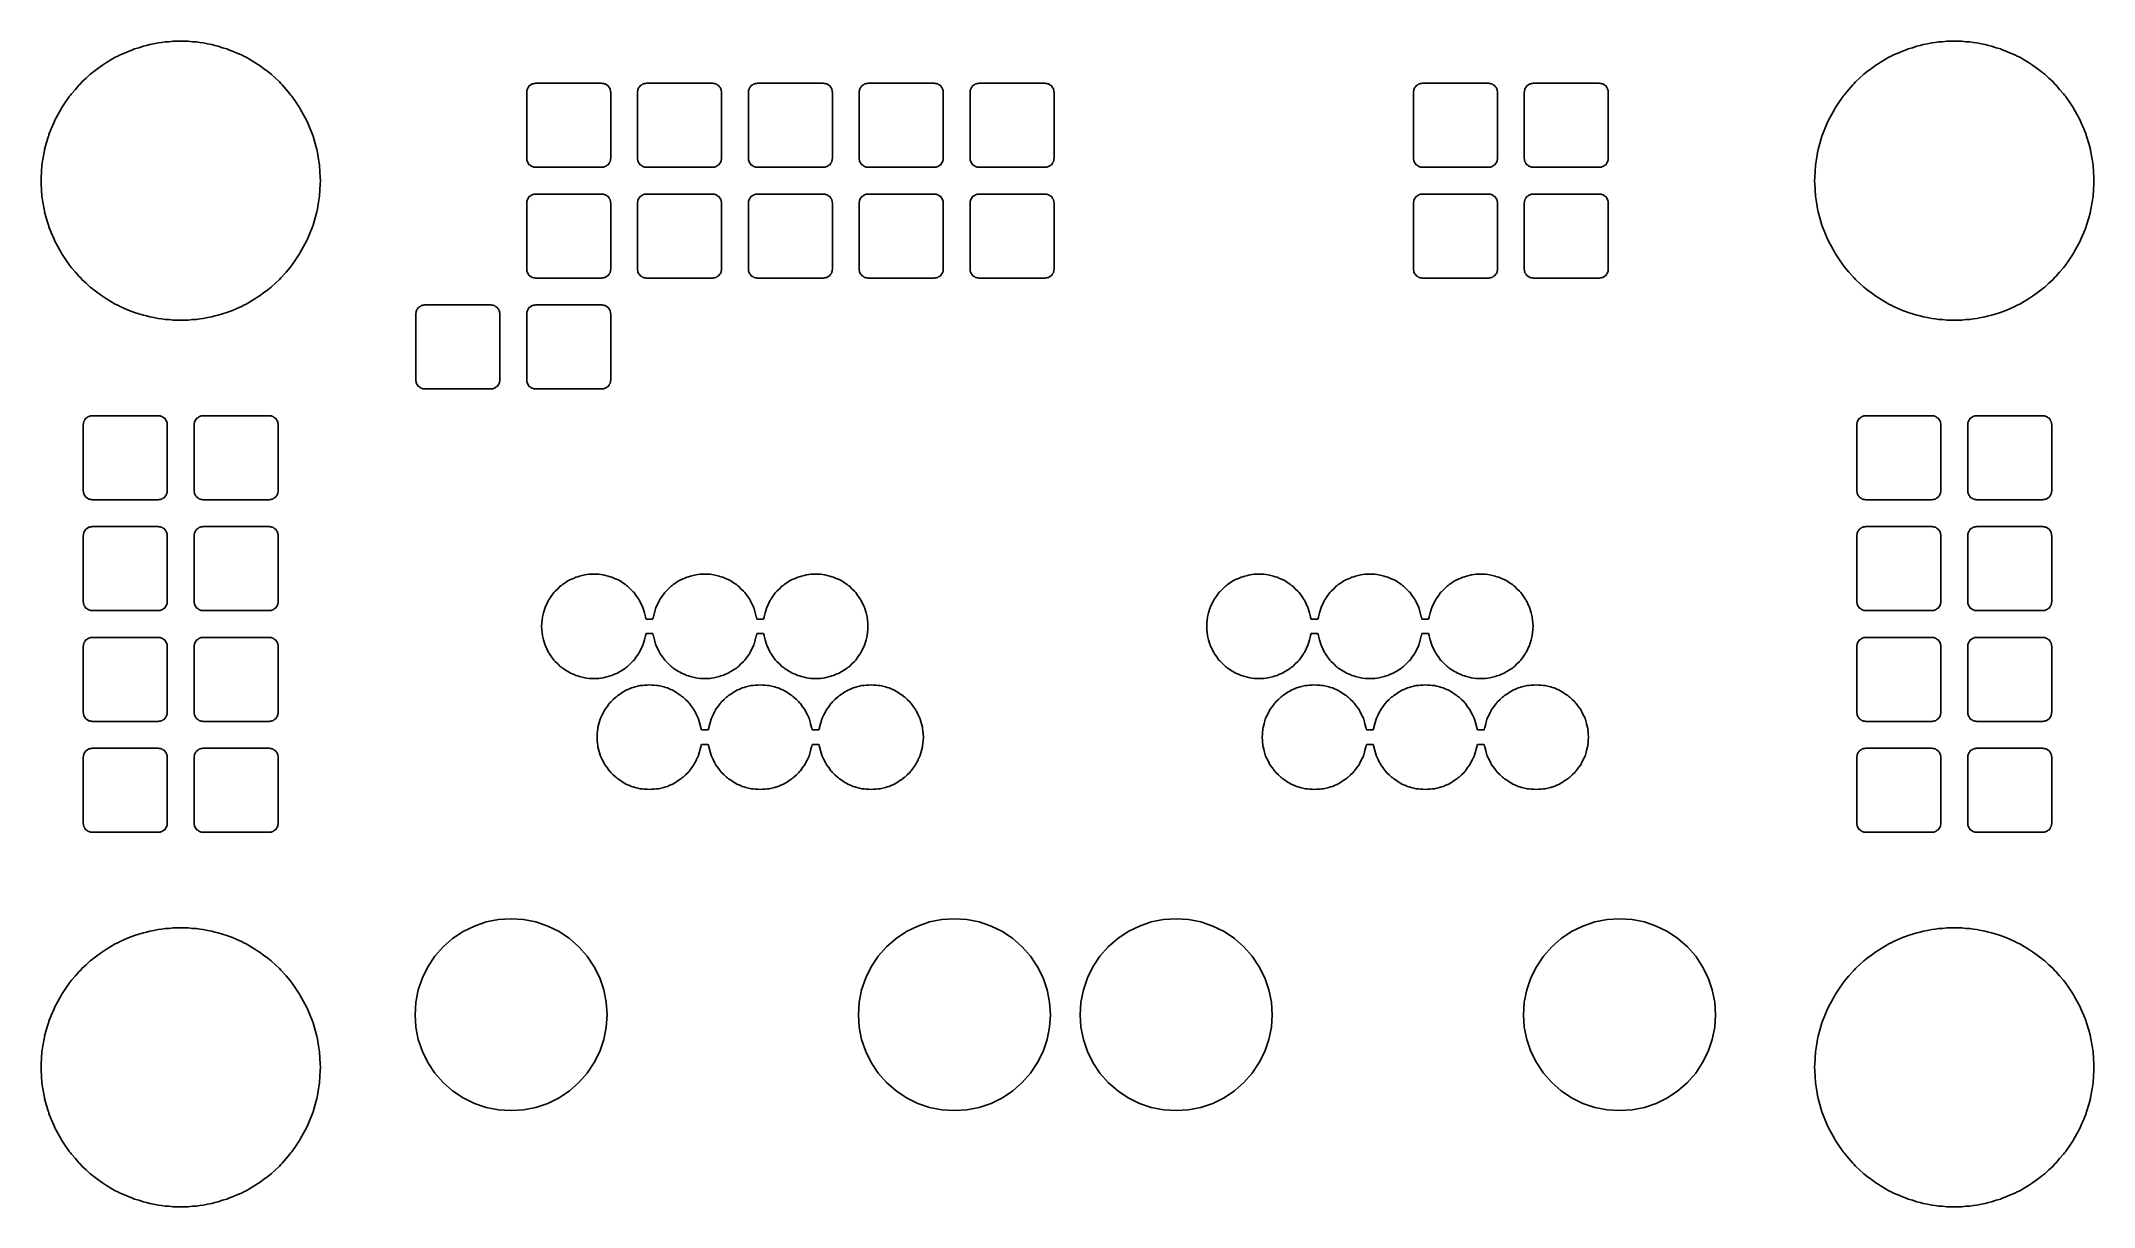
# Model space of a CAD drawing. Extents: x 0.07 to 1.93, y 0.07 to 1.13.
import ezdxf

# ---------------------------------------------------------------- set-up
doc = ezdxf.new("R2010")
doc.units = 0
doc.header["$MEASUREMENT"] = 0
doc.layers.add('BLACK', color=7, linetype='CONTINUOUS')

msp = doc.modelspace()

# ---------------------------------------------------------------- linework, layer by layer
at = {"layer": 'BLACK', "linetype": 'CONTINUOUS'}
for p, q in [((0.1369, 1.1089), (0.141, 1.1113)), ((0.141, 1.1113), (0.1432, 1.1123)), ((0.1432, 1.1123), (0.1453, 1.1135)), ((0.1453, 1.1135), (0.1493, 1.1152)), ((0.1493, 1.1152), (0.1534, 1.117)), ((0.1534, 1.117), (0.1559, 1.1179)), ((0.1559, 1.1179), (0.1584, 1.1189)), ((0.1584, 1.1189), (0.1623, 1.12)), ((0.1623, 1.12), (0.1663, 1.1214)), ((0.1663, 1.1214), (0.1692, 1.122)), ((0.1692, 1.122), (0.172, 1.1228)), ((0.172, 1.1228), (0.1758, 1.1235)), ((0.1758, 1.1235), (0.1796, 1.1243)), ((0.1796, 1.1243), (0.1828, 1.1247)), ((0.1828, 1.1247), (0.1859, 1.1252)), ((0.1859, 1.1252), (0.1895, 1.1254)), ((0.1895, 1.1254), (0.1932, 1.1258)), ((0.1932, 1.1258), (0.1966, 1.1258)), ((0.1966, 1.1258), (0.2, 1.126)), ((0.2, 1.126), (0.2034, 1.1258)), ((0.2034, 1.1258), (0.2068, 1.1258)), ((0.2068, 1.1258), (0.2105, 1.1254)), ((0.2105, 1.1254), (0.2141, 1.1252)), ((0.2141, 1.1252), (0.2172, 1.1247)), ((0.2172, 1.1247), (0.2204, 1.1243)), ((0.2204, 1.1243), (0.2242, 1.1235)), ((0.2242, 1.1235), (0.228, 1.1228)), ((0.228, 1.1228), (0.2308, 1.122)), ((0.2308, 1.122), (0.2337, 1.1214)), ((0.2337, 1.1214), (0.2377, 1.12)), ((0.2377, 1.12), (0.2416, 1.1189)), ((0.2416, 1.1189), (0.2441, 1.1179)), ((0.2441, 1.1179), (0.2466, 1.117)), ((0.2466, 1.117), (0.2507, 1.1152)), ((0.2507, 1.1152), (0.2547, 1.1135)), ((0.2547, 1.1135), (0.2568, 1.1123)), ((0.2568, 1.1123), (0.259, 1.1113)), ((0.259, 1.1113), (0.2631, 1.1089)), ((1.7369, 1.1089), (1.741, 1.1113)), ((1.741, 1.1113), (1.7432, 1.1123)), ((1.7432, 1.1123), (1.7453, 1.1135)), ((1.7453, 1.1135), (1.7493, 1.1152)), ((1.7493, 1.1152), (1.7534, 1.117)), ((1.7534, 1.117), (1.7559, 1.1179)), ((1.7559, 1.1179), (1.7584, 1.1189)), ((1.7584, 1.1189), (1.7623, 1.12)), ((1.7623, 1.12), (1.7663, 1.1214)), ((1.7663, 1.1214), (1.7692, 1.122)), ((1.7692, 1.122), (1.772, 1.1228)), ((1.772, 1.1228), (1.7758, 1.1235)), ((1.7758, 1.1235), (1.7796, 1.1243)), ((1.7796, 1.1243), (1.7828, 1.1247)), ((1.7828, 1.1247), (1.7859, 1.1252)), ((1.7859, 1.1252), (1.7895, 1.1254)), ((1.7895, 1.1254), (1.7932, 1.1258)), ((1.7932, 1.1258), (1.7966, 1.1258)), ((1.7966, 1.1258), (1.8, 1.126)), ((1.8, 1.126), (1.8034, 1.1258)), ((1.8034, 1.1258), (1.8068, 1.1258)), ((1.8068, 1.1258), (1.8105, 1.1254)), ((1.8105, 1.1254), (1.8141, 1.1252)), ((1.8141, 1.1252), (1.8172, 1.1247)), ((1.8172, 1.1247), (1.8204, 1.1243)), ((1.8204, 1.1243), (1.8242, 1.1235)), ((1.8242, 1.1235), (1.828, 1.1228)), ((1.828, 1.1228), (1.8308, 1.122)), ((1.8308, 1.122), (1.8337, 1.1214)), ((1.8337, 1.1214), (1.8377, 1.12)), ((1.8377, 1.12), (1.8416, 1.1189)), ((1.8416, 1.1189), (1.8441, 1.1179)), ((1.8441, 1.1179), (1.8466, 1.117)), ((1.8466, 1.117), (1.8507, 1.1152)), ((1.8507, 1.1152), (1.8547, 1.1135)), ((1.8547, 1.1135), (1.8568, 1.1123)), ((1.8568, 1.1123), (1.859, 1.1113)), ((1.859, 1.1113), (1.8631, 1.1089)), ((0.1146, 1.0924), (0.1184, 1.096)), ((0.1184, 1.096), (0.12, 1.0972)), ((0.12, 1.0972), (0.1215, 1.0985)), ((0.1215, 1.0985), (0.1253, 1.1013)), ((0.1253, 1.1013), (0.1293, 1.1043)), ((0.1293, 1.1043), (0.1312, 1.1054)), ((0.1312, 1.1054), (0.133, 1.1067)), ((0.133, 1.1067), (0.1369, 1.1089)), ((0.2631, 1.1089), (0.267, 1.1067)), ((0.267, 1.1067), (0.2688, 1.1054)), ((0.2688, 1.1054), (0.2707, 1.1043)), ((0.2707, 1.1043), (0.2747, 1.1013)), ((0.2747, 1.1013), (0.2785, 1.0985)), ((0.2785, 1.0985), (0.28, 1.0972)), ((0.28, 1.0972), (0.2816, 1.096)), ((0.2816, 1.096), (0.2854, 1.0924)), ((1.7146, 1.0924), (1.7184, 1.096)), ((1.7184, 1.096), (1.72, 1.0972)), ((1.72, 1.0972), (1.7215, 1.0985)), ((1.7215, 1.0985), (1.7253, 1.1013)), ((1.7253, 1.1013), (1.7293, 1.1043)), ((1.7293, 1.1043), (1.7312, 1.1054)), ((1.7312, 1.1054), (1.733, 1.1067)), ((1.733, 1.1067), (1.7369, 1.1089)), ((1.8631, 1.1089), (1.867, 1.1067)), ((1.867, 1.1067), (1.8688, 1.1054)), ((1.8688, 1.1054), (1.8707, 1.1043)), ((1.8707, 1.1043), (1.8747, 1.1013)), ((1.8747, 1.1013), (1.8785, 1.0985)), ((1.8785, 1.0985), (1.88, 1.0972)), ((1.88, 1.0972), (1.8816, 1.096)), ((1.8816, 1.096), (1.8854, 1.0924)), ((0.0964, 1.0714), (0.0997, 1.0762)), ((0.0997, 1.0762), (0.1006, 1.0773)), ((0.1006, 1.0773), (0.1015, 1.0785)), ((0.1015, 1.0785), (0.105, 1.0824)), ((0.105, 1.0824), (0.1085, 1.0866)), ((0.1085, 1.0866), (0.1098, 1.0878)), ((0.1098, 1.0878), (0.1109, 1.0891)), ((0.1109, 1.0891), (0.1146, 1.0924)), ((0.2854, 1.0924), (0.2891, 1.0891)), ((0.2891, 1.0891), (0.2902, 1.0878)), ((0.2902, 1.0878), (0.2915, 1.0866)), ((0.2915, 1.0866), (0.295, 1.0824)), ((0.295, 1.0824), (0.2985, 1.0785)), ((0.2985, 1.0785), (0.2994, 1.0773)), ((0.2994, 1.0773), (0.3003, 1.0762)), ((0.3003, 1.0762), (0.3036, 1.0714)), ((0.5121, 1.08), (0.5122, 1.0803)), ((0.5121, 1.02), (0.5121, 1.08)), ((0.5122, 1.0803), (0.5123, 1.0817)), ((0.5123, 1.0817), (0.5125, 1.0821)), ((0.5125, 1.0821), (0.5127, 1.083)), ((0.5127, 1.083), (0.5134, 1.084)), ((0.5134, 1.084), (0.5136, 1.0844)), ((0.5136, 1.0844), (0.5139, 1.0847)), ((0.5139, 1.0847), (0.5144, 1.0856)), ((0.5144, 1.0856), (0.5153, 1.0861)), ((0.5153, 1.0861), (0.5156, 1.0864)), ((0.5156, 1.0864), (0.516, 1.0866)), ((0.516, 1.0866), (0.517, 1.0873)), ((0.517, 1.0873), (0.5179, 1.0875)), ((0.5179, 1.0875), (0.5183, 1.0877)), ((0.5183, 1.0877), (0.5197, 1.0878)), ((0.5197, 1.0878), (0.52, 1.0879)), ((0.52, 1.0879), (0.58, 1.0879)), ((0.58, 1.0879), (0.5803, 1.0878)), ((0.5803, 1.0878), (0.5817, 1.0877)), ((0.5817, 1.0877), (0.5821, 1.0875)), ((0.5821, 1.0875), (0.583, 1.0873)), ((0.583, 1.0873), (0.584, 1.0866)), ((0.584, 1.0866), (0.5844, 1.0864)), ((0.5844, 1.0864), (0.5847, 1.0861)), ((0.5847, 1.0861), (0.5856, 1.0856)), ((0.5856, 1.0856), (0.5861, 1.0847)), ((0.5861, 1.0847), (0.5864, 1.0844)), ((0.5864, 1.0844), (0.5866, 1.084)), ((0.5866, 1.084), (0.5873, 1.083)), ((0.5873, 1.083), (0.5875, 1.0821)), ((0.5875, 1.0821), (0.5877, 1.0817)), ((0.5877, 1.0817), (0.5878, 1.0803)), ((0.5878, 1.0803), (0.5879, 1.08)), ((0.5879, 1.08), (0.5879, 1.02)), ((0.6121, 1.08), (0.6122, 1.0803)), ((0.6121, 1.02), (0.6121, 1.08)), ((0.6122, 1.0803), (0.6123, 1.0817)), ((0.6123, 1.0817), (0.6125, 1.0821)), ((0.6125, 1.0821), (0.6127, 1.083)), ((0.6127, 1.083), (0.6134, 1.084)), ((0.6134, 1.084), (0.6136, 1.0844)), ((0.6136, 1.0844), (0.6139, 1.0847)), ((0.6139, 1.0847), (0.6144, 1.0856)), ((0.6144, 1.0856), (0.6153, 1.0861)), ((0.6153, 1.0861), (0.6156, 1.0864)), ((0.6156, 1.0864), (0.616, 1.0866)), ((0.616, 1.0866), (0.617, 1.0873)), ((0.617, 1.0873), (0.6179, 1.0875)), ((0.6179, 1.0875), (0.6183, 1.0877)), ((0.6183, 1.0877), (0.6197, 1.0878)), ((0.6197, 1.0878), (0.62, 1.0879)), ((0.62, 1.0879), (0.68, 1.0879)), ((0.68, 1.0879), (0.6803, 1.0878)), ((0.6803, 1.0878), (0.6817, 1.0877)), ((0.6817, 1.0877), (0.6821, 1.0875)), ((0.6821, 1.0875), (0.683, 1.0873)), ((0.683, 1.0873), (0.684, 1.0866)), ((0.684, 1.0866), (0.6844, 1.0864)), ((0.6844, 1.0864), (0.6847, 1.0861)), ((0.6847, 1.0861), (0.6856, 1.0856)), ((0.6856, 1.0856), (0.6861, 1.0847)), ((0.6861, 1.0847), (0.6864, 1.0844)), ((0.6864, 1.0844), (0.6866, 1.084)), ((0.6866, 1.084), (0.6873, 1.083)), ((0.6873, 1.083), (0.6875, 1.0821)), ((0.6875, 1.0821), (0.6877, 1.0817)), ((0.6877, 1.0817), (0.6878, 1.0803)), ((0.6878, 1.0803), (0.6879, 1.08)), ((0.6879, 1.08), (0.6879, 1.02)), ((0.7121, 1.08), (0.7122, 1.0803)), ((0.7121, 1.02), (0.7121, 1.08)), ((0.7122, 1.0803), (0.7123, 1.0817)), ((0.7123, 1.0817), (0.7125, 1.0821)), ((0.7125, 1.0821), (0.7127, 1.083)), ((0.7127, 1.083), (0.7134, 1.084)), ((0.7134, 1.084), (0.7136, 1.0844)), ((0.7136, 1.0844), (0.7139, 1.0847)), ((0.7139, 1.0847), (0.7144, 1.0856)), ((0.7144, 1.0856), (0.7153, 1.0861)), ((0.7153, 1.0861), (0.7156, 1.0864)), ((0.7156, 1.0864), (0.716, 1.0866)), ((0.716, 1.0866), (0.717, 1.0873)), ((0.717, 1.0873), (0.7179, 1.0875)), ((0.7179, 1.0875), (0.7183, 1.0877)), ((0.7183, 1.0877), (0.7197, 1.0878)), ((0.7197, 1.0878), (0.72, 1.0879)), ((0.72, 1.0879), (0.78, 1.0879)), ((0.78, 1.0879), (0.7803, 1.0878)), ((0.7803, 1.0878), (0.7817, 1.0877)), ((0.7817, 1.0877), (0.7821, 1.0875)), ((0.7821, 1.0875), (0.783, 1.0873)), ((0.783, 1.0873), (0.784, 1.0866)), ((0.784, 1.0866), (0.7844, 1.0864)), ((0.7844, 1.0864), (0.7847, 1.0861)), ((0.7847, 1.0861), (0.7856, 1.0856)), ((0.7856, 1.0856), (0.7861, 1.0847)), ((0.7861, 1.0847), (0.7864, 1.0844)), ((0.7864, 1.0844), (0.7866, 1.084)), ((0.7866, 1.084), (0.7873, 1.083)), ((0.7873, 1.083), (0.7875, 1.0821)), ((0.7875, 1.0821), (0.7877, 1.0817)), ((0.7877, 1.0817), (0.7878, 1.0803)), ((0.7878, 1.0803), (0.7879, 1.08)), ((0.7879, 1.08), (0.7879, 1.02)), ((0.8121, 1.08), (0.8122, 1.0803)), ((0.8121, 1.02), (0.8121, 1.08)), ((0.8122, 1.0803), (0.8123, 1.0817)), ((0.8123, 1.0817), (0.8125, 1.0821)), ((0.8125, 1.0821), (0.8127, 1.083)), ((0.8127, 1.083), (0.8134, 1.084)), ((0.8134, 1.084), (0.8136, 1.0844)), ((0.8136, 1.0844), (0.8139, 1.0847)), ((0.8139, 1.0847), (0.8144, 1.0856)), ((0.8144, 1.0856), (0.8153, 1.0861)), ((0.8153, 1.0861), (0.8156, 1.0864)), ((0.8156, 1.0864), (0.816, 1.0866)), ((0.816, 1.0866), (0.817, 1.0873)), ((0.817, 1.0873), (0.8179, 1.0875)), ((0.8179, 1.0875), (0.8183, 1.0877)), ((0.8183, 1.0877), (0.8197, 1.0878)), ((0.8197, 1.0878), (0.82, 1.0879)), ((0.82, 1.0879), (0.88, 1.0879)), ((0.88, 1.0879), (0.8803, 1.0878)), ((0.8803, 1.0878), (0.8817, 1.0877)), ((0.8817, 1.0877), (0.8821, 1.0875)), ((0.8821, 1.0875), (0.883, 1.0873)), ((0.883, 1.0873), (0.884, 1.0866)), ((0.884, 1.0866), (0.8844, 1.0864)), ((0.8844, 1.0864), (0.8847, 1.0861)), ((0.8847, 1.0861), (0.8856, 1.0856)), ((0.8856, 1.0856), (0.8861, 1.0847)), ((0.8861, 1.0847), (0.8864, 1.0844)), ((0.8864, 1.0844), (0.8866, 1.084)), ((0.8866, 1.084), (0.8873, 1.083)), ((0.8873, 1.083), (0.8875, 1.0821)), ((0.8875, 1.0821), (0.8877, 1.0817)), ((0.8877, 1.0817), (0.8878, 1.0803)), ((0.8878, 1.0803), (0.8879, 1.08)), ((0.8879, 1.08), (0.8879, 1.02)), ((0.9121, 1.08), (0.9122, 1.0803)), ((0.9121, 1.02), (0.9121, 1.08)), ((0.9122, 1.0803), (0.9123, 1.0817)), ((0.9123, 1.0817), (0.9125, 1.0821)), ((0.9125, 1.0821), (0.9127, 1.083)), ((0.9127, 1.083), (0.9134, 1.084)), ((0.9134, 1.084), (0.9136, 1.0844)), ((0.9136, 1.0844), (0.9139, 1.0847)), ((0.9139, 1.0847), (0.9144, 1.0856)), ((0.9144, 1.0856), (0.9153, 1.0861)), ((0.9153, 1.0861), (0.9156, 1.0864)), ((0.9156, 1.0864), (0.916, 1.0866)), ((0.916, 1.0866), (0.917, 1.0873)), ((0.917, 1.0873), (0.9179, 1.0875)), ((0.9179, 1.0875), (0.9183, 1.0877)), ((0.9183, 1.0877), (0.9197, 1.0878)), ((0.9197, 1.0878), (0.92, 1.0879)), ((0.92, 1.0879), (0.98, 1.0879)), ((0.98, 1.0879), (0.9803, 1.0878)), ((0.9803, 1.0878), (0.9817, 1.0877)), ((0.9817, 1.0877), (0.9821, 1.0875)), ((0.9821, 1.0875), (0.983, 1.0873)), ((0.983, 1.0873), (0.984, 1.0866)), ((0.984, 1.0866), (0.9844, 1.0864)), ((0.9844, 1.0864), (0.9847, 1.0861)), ((0.9847, 1.0861), (0.9856, 1.0856)), ((0.9856, 1.0856), (0.9861, 1.0847)), ((0.9861, 1.0847), (0.9864, 1.0844)), ((0.9864, 1.0844), (0.9866, 1.084)), ((0.9866, 1.084), (0.9873, 1.083)), ((0.9873, 1.083), (0.9875, 1.0821)), ((0.9875, 1.0821), (0.9877, 1.0817)), ((0.9877, 1.0817), (0.9878, 1.0803)), ((0.9878, 1.0803), (0.9879, 1.08)), ((0.9879, 1.08), (0.9879, 1.02)), ((1.3121, 1.08), (1.3122, 1.0803)), ((1.3121, 1.02), (1.3121, 1.08)), ((1.3122, 1.0803), (1.3123, 1.0817)), ((1.3123, 1.0817), (1.3125, 1.0821)), ((1.3125, 1.0821), (1.3127, 1.083)), ((1.3127, 1.083), (1.3134, 1.084)), ((1.3134, 1.084), (1.3136, 1.0844)), ((1.3136, 1.0844), (1.3139, 1.0847)), ((1.3139, 1.0847), (1.3144, 1.0856)), ((1.3144, 1.0856), (1.3153, 1.0861)), ((1.3153, 1.0861), (1.3156, 1.0864)), ((1.3156, 1.0864), (1.316, 1.0866)), ((1.316, 1.0866), (1.317, 1.0873)), ((1.317, 1.0873), (1.3179, 1.0875)), ((1.3179, 1.0875), (1.3183, 1.0877)), ((1.3183, 1.0877), (1.3197, 1.0878)), ((1.3197, 1.0878), (1.32, 1.0879)), ((1.32, 1.0879), (1.38, 1.0879)), ((1.38, 1.0879), (1.3803, 1.0878)), ((1.3803, 1.0878), (1.3817, 1.0877)), ((1.3817, 1.0877), (1.3821, 1.0875)), ((1.3821, 1.0875), (1.383, 1.0873)), ((1.383, 1.0873), (1.384, 1.0866)), ((1.384, 1.0866), (1.3844, 1.0864)), ((1.3844, 1.0864), (1.3847, 1.0861)), ((1.3847, 1.0861), (1.3856, 1.0856)), ((1.3856, 1.0856), (1.3861, 1.0847)), ((1.3861, 1.0847), (1.3864, 1.0844)), ((1.3864, 1.0844), (1.3866, 1.084)), ((1.3866, 1.084), (1.3873, 1.083)), ((1.3873, 1.083), (1.3875, 1.0821)), ((1.3875, 1.0821), (1.3877, 1.0817)), ((1.3877, 1.0817), (1.3878, 1.0803)), ((1.3878, 1.0803), (1.3879, 1.08)), ((1.3879, 1.08), (1.3879, 1.02)), ((1.4121, 1.08), (1.4122, 1.0803)), ((1.4121, 1.02), (1.4121, 1.08)), ((1.4122, 1.0803), (1.4123, 1.0817)), ((1.4123, 1.0817), (1.4125, 1.0821)), ((1.4125, 1.0821), (1.4127, 1.083)), ((1.4127, 1.083), (1.4134, 1.084)), ((1.4134, 1.084), (1.4136, 1.0844)), ((1.4136, 1.0844), (1.4139, 1.0847)), ((1.4139, 1.0847), (1.4144, 1.0856)), ((1.4144, 1.0856), (1.4153, 1.0861)), ((1.4153, 1.0861), (1.4156, 1.0864)), ((1.4156, 1.0864), (1.416, 1.0866)), ((1.416, 1.0866), (1.417, 1.0873)), ((1.417, 1.0873), (1.4179, 1.0875)), ((1.4179, 1.0875), (1.4183, 1.0877)), ((1.4183, 1.0877), (1.4197, 1.0878)), ((1.4197, 1.0878), (1.42, 1.0879)), ((1.42, 1.0879), (1.48, 1.0879)), ((1.48, 1.0879), (1.4803, 1.0878)), ((1.4803, 1.0878), (1.4817, 1.0877)), ((1.4817, 1.0877), (1.4821, 1.0875)), ((1.4821, 1.0875), (1.483, 1.0873)), ((1.483, 1.0873), (1.484, 1.0866)), ((1.484, 1.0866), (1.4844, 1.0864)), ((1.4844, 1.0864), (1.4847, 1.0861)), ((1.4847, 1.0861), (1.4856, 1.0856)), ((1.4856, 1.0856), (1.4861, 1.0847)), ((1.4861, 1.0847), (1.4864, 1.0844)), ((1.4864, 1.0844), (1.4866, 1.084)), ((1.4866, 1.084), (1.4873, 1.083)), ((1.4873, 1.083), (1.4875, 1.0821)), ((1.4875, 1.0821), (1.4877, 1.0817)), ((1.4877, 1.0817), (1.4878, 1.0803)), ((1.4878, 1.0803), (1.4879, 1.08)), ((1.4879, 1.08), (1.4879, 1.02)), ((1.6964, 1.0714), (1.6997, 1.0762)), ((1.6997, 1.0762), (1.7006, 1.0773)), ((1.7006, 1.0773), (1.7015, 1.0785)), ((1.7015, 1.0785), (1.705, 1.0824)), ((1.705, 1.0824), (1.7085, 1.0866)), ((1.7085, 1.0866), (1.7098, 1.0878)), ((1.7098, 1.0878), (1.7109, 1.0891)), ((1.7109, 1.0891), (1.7146, 1.0924)), ((1.8854, 1.0924), (1.8891, 1.0891)), ((1.8891, 1.0891), (1.8902, 1.0878)), ((1.8902, 1.0878), (1.8915, 1.0866)), ((1.8915, 1.0866), (1.895, 1.0824)), ((1.895, 1.0824), (1.8985, 1.0785)), ((1.8985, 1.0785), (1.8994, 1.0773)), ((1.8994, 1.0773), (1.9003, 1.0762)), ((1.9003, 1.0762), (1.9036, 1.0714)), ((0.0865, 1.0547), (0.0892, 1.0595)), ((0.0892, 1.0595), (0.0921, 1.0649)), ((0.0921, 1.0649), (0.0927, 1.0659)), ((0.0927, 1.0659), (0.0933, 1.067)), ((0.0933, 1.067), (0.0964, 1.0714)), ((0.3036, 1.0714), (0.3067, 1.067)), ((0.3067, 1.067), (0.3073, 1.0659)), ((0.3073, 1.0659), (0.3079, 1.0649)), ((0.3079, 1.0649), (0.3108, 1.0595)), ((0.3108, 1.0595), (0.3135, 1.0547)), ((1.6865, 1.0547), (1.6892, 1.0595)), ((1.6892, 1.0595), (1.6921, 1.0649)), ((1.6921, 1.0649), (1.6927, 1.0659)), ((1.6927, 1.0659), (1.6933, 1.067)), ((1.6933, 1.067), (1.6964, 1.0714)), ((1.9036, 1.0714), (1.9067, 1.067)), ((1.9067, 1.067), (1.9073, 1.0659)), ((1.9073, 1.0659), (1.9079, 1.0649)), ((1.9079, 1.0649), (1.9108, 1.0595)), ((1.9108, 1.0595), (1.9135, 1.0547)), ((0.0787, 1.0335), (0.0806, 1.0402)), ((0.0806, 1.0402), (0.0809, 1.0409)), ((0.0809, 1.0409), (0.0811, 1.0416)), ((0.0811, 1.0416), (0.0832, 1.0468)), ((0.0832, 1.0468), (0.0857, 1.0529)), ((0.0857, 1.0529), (0.0861, 1.0537)), ((0.0861, 1.0537), (0.0865, 1.0547)), ((0.3135, 1.0547), (0.3139, 1.0537)), ((0.3139, 1.0537), (0.3143, 1.0529)), ((0.3143, 1.0529), (0.3168, 1.0468)), ((0.3168, 1.0468), (0.3189, 1.0416)), ((0.3189, 1.0416), (0.3191, 1.0409)), ((0.3191, 1.0409), (0.3194, 1.0402)), ((0.3194, 1.0402), (0.3213, 1.0335)), ((1.6787, 1.0335), (1.6806, 1.0402)), ((1.6806, 1.0402), (1.6809, 1.0409)), ((1.6809, 1.0409), (1.6811, 1.0416)), ((1.6811, 1.0416), (1.6832, 1.0468)), ((1.6832, 1.0468), (1.6857, 1.0529)), ((1.6857, 1.0529), (1.6861, 1.0537)), ((1.6861, 1.0537), (1.6865, 1.0547)), ((1.9135, 1.0547), (1.9139, 1.0537)), ((1.9139, 1.0537), (1.9143, 1.0529)), ((1.9143, 1.0529), (1.9168, 1.0468)), ((1.9168, 1.0468), (1.9189, 1.0416)), ((1.9189, 1.0416), (1.9191, 1.0409)), ((1.9191, 1.0409), (1.9194, 1.0402)), ((1.9194, 1.0402), (1.9213, 1.0335)), ((0.0748, 1.0141), (0.0757, 1.0194)), ((0.0757, 1.0194), (0.077, 1.0271)), ((0.077, 1.0271), (0.0771, 1.0275)), ((0.0771, 1.0275), (0.0772, 1.028)), ((0.0772, 1.028), (0.0787, 1.0335)), ((0.3213, 1.0335), (0.3228, 1.028)), ((0.3228, 1.028), (0.3229, 1.0275)), ((0.3229, 1.0275), (0.323, 1.0271)), ((0.323, 1.0271), (0.3243, 1.0194)), ((0.3243, 1.0194), (0.3252, 1.0141)), ((0.5122, 1.0197), (0.5121, 1.02)), ((0.5123, 1.0183), (0.5122, 1.0197)), ((0.5878, 1.0197), (0.5877, 1.0183)), ((0.5879, 1.02), (0.5878, 1.0197)), ((0.6122, 1.0197), (0.6121, 1.02)), ((0.6123, 1.0183), (0.6122, 1.0197)), ((0.6878, 1.0197), (0.6877, 1.0183)), ((0.6879, 1.02), (0.6878, 1.0197)), ((0.7122, 1.0197), (0.7121, 1.02)), ((0.7123, 1.0183), (0.7122, 1.0197)), ((0.7878, 1.0197), (0.7877, 1.0183)), ((0.7879, 1.02), (0.7878, 1.0197)), ((0.8122, 1.0197), (0.8121, 1.02)), ((0.8123, 1.0183), (0.8122, 1.0197)), ((0.8878, 1.0197), (0.8877, 1.0183)), ((0.8879, 1.02), (0.8878, 1.0197)), ((0.9122, 1.0197), (0.9121, 1.02)), ((0.9123, 1.0183), (0.9122, 1.0197)), ((0.9878, 1.0197), (0.9877, 1.0183)), ((0.9879, 1.02), (0.9878, 1.0197)), ((1.3122, 1.0197), (1.3121, 1.02)), ((1.3123, 1.0183), (1.3122, 1.0197)), ((1.3878, 1.0197), (1.3877, 1.0183)), ((1.3879, 1.02), (1.3878, 1.0197)), ((1.4122, 1.0197), (1.4121, 1.02)), ((1.4123, 1.0183), (1.4122, 1.0197)), ((1.4878, 1.0197), (1.4877, 1.0183)), ((1.4879, 1.02), (1.4878, 1.0197)), ((1.6748, 1.0141), (1.6757, 1.0194)), ((1.6757, 1.0194), (1.677, 1.0271)), ((1.677, 1.0271), (1.6771, 1.0275)), ((1.6771, 1.0275), (1.6772, 1.028)), ((1.6772, 1.028), (1.6787, 1.0335)), ((1.9213, 1.0335), (1.9228, 1.028)), ((1.9228, 1.028), (1.9229, 1.0275)), ((1.9229, 1.0275), (1.923, 1.0271)), ((1.923, 1.0271), (1.9243, 1.0194)), ((1.9243, 1.0194), (1.9252, 1.0141)), ((0.074, 1), (0.0742, 1.003)), ((0.0742, 1.003), (0.0748, 1.0136)), ((0.0748, 1.0138), (0.0748, 1.0141)), ((0.0748, 1.0136), (0.0748, 1.0138)), ((0.3252, 1.0141), (0.3252, 1.0138)), ((0.3252, 1.0138), (0.3252, 1.0136)), ((0.3252, 1.0136), (0.3258, 1.003)), ((0.3258, 1.003), (0.326, 1)), ((0.5125, 1.0179), (0.5123, 1.0183)), ((0.5127, 1.017), (0.5125, 1.0179)), ((0.5134, 1.016), (0.5127, 1.017)), ((0.5136, 1.0156), (0.5134, 1.016)), ((0.5139, 1.0153), (0.5136, 1.0156)), ((0.5144, 1.0144), (0.5139, 1.0153)), ((0.5153, 1.0139), (0.5144, 1.0144)), ((0.5156, 1.0136), (0.5153, 1.0139)), ((0.516, 1.0134), (0.5156, 1.0136)), ((0.517, 1.0127), (0.516, 1.0134)), ((0.5179, 1.0125), (0.517, 1.0127)), ((0.5183, 1.0123), (0.5179, 1.0125)), ((0.5197, 1.0122), (0.5183, 1.0123)), ((0.52, 1.0121), (0.5197, 1.0122)), ((0.5202, 1.0121), (0.52, 1.0121)), ((0.5798, 1.0121), (0.5202, 1.0121)), ((0.58, 1.0121), (0.5798, 1.0121)), ((0.5803, 1.0122), (0.58, 1.0121)), ((0.5817, 1.0123), (0.5803, 1.0122)), ((0.5821, 1.0125), (0.5817, 1.0123)), ((0.583, 1.0127), (0.5821, 1.0125)), ((0.584, 1.0134), (0.583, 1.0127)), ((0.5844, 1.0136), (0.584, 1.0134)), ((0.5847, 1.0139), (0.5844, 1.0136)), ((0.5856, 1.0144), (0.5847, 1.0139)), ((0.5861, 1.0153), (0.5856, 1.0144)), ((0.5864, 1.0156), (0.5861, 1.0153)), ((0.5866, 1.016), (0.5864, 1.0156)), ((0.5873, 1.017), (0.5866, 1.016)), ((0.5875, 1.0179), (0.5873, 1.017)), ((0.5877, 1.0183), (0.5875, 1.0179)), ((0.6125, 1.0179), (0.6123, 1.0183)), ((0.6127, 1.017), (0.6125, 1.0179)), ((0.6134, 1.016), (0.6127, 1.017)), ((0.6136, 1.0156), (0.6134, 1.016)), ((0.6139, 1.0153), (0.6136, 1.0156)), ((0.6144, 1.0144), (0.6139, 1.0153)), ((0.6153, 1.0139), (0.6144, 1.0144)), ((0.6156, 1.0136), (0.6153, 1.0139)), ((0.616, 1.0134), (0.6156, 1.0136)), ((0.617, 1.0127), (0.616, 1.0134)), ((0.6179, 1.0125), (0.617, 1.0127)), ((0.6183, 1.0123), (0.6179, 1.0125)), ((0.6197, 1.0122), (0.6183, 1.0123)), ((0.62, 1.0121), (0.6197, 1.0122)), ((0.6202, 1.0121), (0.62, 1.0121)), ((0.6798, 1.0121), (0.6202, 1.0121)), ((0.68, 1.0121), (0.6798, 1.0121)), ((0.6803, 1.0122), (0.68, 1.0121)), ((0.6817, 1.0123), (0.6803, 1.0122)), ((0.6821, 1.0125), (0.6817, 1.0123)), ((0.683, 1.0127), (0.6821, 1.0125)), ((0.684, 1.0134), (0.683, 1.0127)), ((0.6844, 1.0136), (0.684, 1.0134)), ((0.6847, 1.0139), (0.6844, 1.0136)), ((0.6856, 1.0144), (0.6847, 1.0139)), ((0.6861, 1.0153), (0.6856, 1.0144)), ((0.6864, 1.0156), (0.6861, 1.0153)), ((0.6866, 1.016), (0.6864, 1.0156)), ((0.6873, 1.017), (0.6866, 1.016)), ((0.6875, 1.0179), (0.6873, 1.017)), ((0.6877, 1.0183), (0.6875, 1.0179)), ((0.7125, 1.0179), (0.7123, 1.0183)), ((0.7127, 1.017), (0.7125, 1.0179)), ((0.7134, 1.016), (0.7127, 1.017)), ((0.7136, 1.0156), (0.7134, 1.016)), ((0.7139, 1.0153), (0.7136, 1.0156)), ((0.7144, 1.0144), (0.7139, 1.0153)), ((0.7153, 1.0139), (0.7144, 1.0144)), ((0.7156, 1.0136), (0.7153, 1.0139)), ((0.716, 1.0134), (0.7156, 1.0136)), ((0.717, 1.0127), (0.716, 1.0134)), ((0.7179, 1.0125), (0.717, 1.0127)), ((0.7183, 1.0123), (0.7179, 1.0125)), ((0.7197, 1.0122), (0.7183, 1.0123)), ((0.72, 1.0121), (0.7197, 1.0122)), ((0.7202, 1.0121), (0.72, 1.0121)), ((0.7798, 1.0121), (0.7202, 1.0121)), ((0.78, 1.0121), (0.7798, 1.0121)), ((0.7803, 1.0122), (0.78, 1.0121)), ((0.7817, 1.0123), (0.7803, 1.0122)), ((0.7821, 1.0125), (0.7817, 1.0123)), ((0.783, 1.0127), (0.7821, 1.0125)), ((0.784, 1.0134), (0.783, 1.0127)), ((0.7844, 1.0136), (0.784, 1.0134)), ((0.7847, 1.0139), (0.7844, 1.0136)), ((0.7856, 1.0144), (0.7847, 1.0139)), ((0.7861, 1.0153), (0.7856, 1.0144)), ((0.7864, 1.0156), (0.7861, 1.0153)), ((0.7866, 1.016), (0.7864, 1.0156)), ((0.7873, 1.017), (0.7866, 1.016)), ((0.7875, 1.0179), (0.7873, 1.017)), ((0.7877, 1.0183), (0.7875, 1.0179)), ((0.8125, 1.0179), (0.8123, 1.0183)), ((0.8127, 1.017), (0.8125, 1.0179)), ((0.8134, 1.016), (0.8127, 1.017)), ((0.8136, 1.0156), (0.8134, 1.016)), ((0.8139, 1.0153), (0.8136, 1.0156)), ((0.8144, 1.0144), (0.8139, 1.0153)), ((0.8153, 1.0139), (0.8144, 1.0144)), ((0.8156, 1.0136), (0.8153, 1.0139)), ((0.816, 1.0134), (0.8156, 1.0136)), ((0.817, 1.0127), (0.816, 1.0134)), ((0.8179, 1.0125), (0.817, 1.0127)), ((0.8183, 1.0123), (0.8179, 1.0125)), ((0.8197, 1.0122), (0.8183, 1.0123)), ((0.82, 1.0121), (0.8197, 1.0122)), ((0.8202, 1.0121), (0.82, 1.0121)), ((0.8798, 1.0121), (0.8202, 1.0121)), ((0.88, 1.0121), (0.8798, 1.0121)), ((0.8803, 1.0122), (0.88, 1.0121)), ((0.8817, 1.0123), (0.8803, 1.0122)), ((0.8821, 1.0125), (0.8817, 1.0123)), ((0.883, 1.0127), (0.8821, 1.0125)), ((0.884, 1.0134), (0.883, 1.0127)), ((0.8844, 1.0136), (0.884, 1.0134)), ((0.8847, 1.0139), (0.8844, 1.0136)), ((0.8856, 1.0144), (0.8847, 1.0139)), ((0.8861, 1.0153), (0.8856, 1.0144)), ((0.8864, 1.0156), (0.8861, 1.0153)), ((0.8866, 1.016), (0.8864, 1.0156)), ((0.8873, 1.017), (0.8866, 1.016)), ((0.8875, 1.0179), (0.8873, 1.017)), ((0.8877, 1.0183), (0.8875, 1.0179)), ((0.9125, 1.0179), (0.9123, 1.0183)), ((0.9127, 1.017), (0.9125, 1.0179)), ((0.9134, 1.016), (0.9127, 1.017)), ((0.9136, 1.0156), (0.9134, 1.016)), ((0.9139, 1.0153), (0.9136, 1.0156)), ((0.9144, 1.0144), (0.9139, 1.0153)), ((0.9153, 1.0139), (0.9144, 1.0144)), ((0.9156, 1.0136), (0.9153, 1.0139)), ((0.916, 1.0134), (0.9156, 1.0136)), ((0.917, 1.0127), (0.916, 1.0134)), ((0.9179, 1.0125), (0.917, 1.0127)), ((0.9183, 1.0123), (0.9179, 1.0125)), ((0.9197, 1.0122), (0.9183, 1.0123)), ((0.92, 1.0121), (0.9197, 1.0122)), ((0.9202, 1.0121), (0.92, 1.0121)), ((0.9798, 1.0121), (0.9202, 1.0121)), ((0.98, 1.0121), (0.9798, 1.0121)), ((0.9803, 1.0122), (0.98, 1.0121)), ((0.9817, 1.0123), (0.9803, 1.0122)), ((0.9821, 1.0125), (0.9817, 1.0123)), ((0.983, 1.0127), (0.9821, 1.0125)), ((0.984, 1.0134), (0.983, 1.0127)), ((0.9844, 1.0136), (0.984, 1.0134)), ((0.9847, 1.0139), (0.9844, 1.0136)), ((0.9856, 1.0144), (0.9847, 1.0139)), ((0.9861, 1.0153), (0.9856, 1.0144)), ((0.9864, 1.0156), (0.9861, 1.0153)), ((0.9866, 1.016), (0.9864, 1.0156)), ((0.9873, 1.017), (0.9866, 1.016)), ((0.9875, 1.0179), (0.9873, 1.017)), ((0.9877, 1.0183), (0.9875, 1.0179)), ((1.3125, 1.0179), (1.3123, 1.0183)), ((1.3127, 1.017), (1.3125, 1.0179)), ((1.3134, 1.016), (1.3127, 1.017)), ((1.3136, 1.0156), (1.3134, 1.016)), ((1.3139, 1.0153), (1.3136, 1.0156)), ((1.3144, 1.0144), (1.3139, 1.0153)), ((1.3153, 1.0139), (1.3144, 1.0144)), ((1.3156, 1.0136), (1.3153, 1.0139)), ((1.316, 1.0134), (1.3156, 1.0136)), ((1.317, 1.0127), (1.316, 1.0134)), ((1.3179, 1.0125), (1.317, 1.0127)), ((1.3183, 1.0123), (1.3179, 1.0125)), ((1.3197, 1.0122), (1.3183, 1.0123)), ((1.32, 1.0121), (1.3197, 1.0122)), ((1.3202, 1.0121), (1.32, 1.0121)), ((1.3798, 1.0121), (1.3202, 1.0121)), ((1.38, 1.0121), (1.3798, 1.0121)), ((1.3803, 1.0122), (1.38, 1.0121)), ((1.3817, 1.0123), (1.3803, 1.0122)), ((1.3821, 1.0125), (1.3817, 1.0123)), ((1.383, 1.0127), (1.3821, 1.0125)), ((1.384, 1.0134), (1.383, 1.0127)), ((1.3844, 1.0136), (1.384, 1.0134)), ((1.3847, 1.0139), (1.3844, 1.0136)), ((1.3856, 1.0144), (1.3847, 1.0139)), ((1.3861, 1.0153), (1.3856, 1.0144)), ((1.3864, 1.0156), (1.3861, 1.0153)), ((1.3866, 1.016), (1.3864, 1.0156)), ((1.3873, 1.017), (1.3866, 1.016)), ((1.3875, 1.0179), (1.3873, 1.017)), ((1.3877, 1.0183), (1.3875, 1.0179)), ((1.4125, 1.0179), (1.4123, 1.0183)), ((1.4127, 1.017), (1.4125, 1.0179)), ((1.4134, 1.016), (1.4127, 1.017)), ((1.4136, 1.0156), (1.4134, 1.016)), ((1.4139, 1.0153), (1.4136, 1.0156)), ((1.4144, 1.0144), (1.4139, 1.0153)), ((1.4153, 1.0139), (1.4144, 1.0144)), ((1.4156, 1.0136), (1.4153, 1.0139)), ((1.416, 1.0134), (1.4156, 1.0136)), ((1.417, 1.0127), (1.416, 1.0134)), ((1.4179, 1.0125), (1.417, 1.0127)), ((1.4183, 1.0123), (1.4179, 1.0125)), ((1.4197, 1.0122), (1.4183, 1.0123)), ((1.42, 1.0121), (1.4197, 1.0122)), ((1.4202, 1.0121), (1.42, 1.0121)), ((1.4798, 1.0121), (1.4202, 1.0121)), ((1.48, 1.0121), (1.4798, 1.0121)), ((1.4803, 1.0122), (1.48, 1.0121)), ((1.4817, 1.0123), (1.4803, 1.0122)), ((1.4821, 1.0125), (1.4817, 1.0123)), ((1.483, 1.0127), (1.4821, 1.0125)), ((1.484, 1.0134), (1.483, 1.0127)), ((1.4844, 1.0136), (1.484, 1.0134)), ((1.4847, 1.0139), (1.4844, 1.0136)), ((1.4856, 1.0144), (1.4847, 1.0139)), ((1.4861, 1.0153), (1.4856, 1.0144)), ((1.4864, 1.0156), (1.4861, 1.0153)), ((1.4866, 1.016), (1.4864, 1.0156)), ((1.4873, 1.017), (1.4866, 1.016)), ((1.4875, 1.0179), (1.4873, 1.017)), ((1.4877, 1.0183), (1.4875, 1.0179)), ((1.674, 1), (1.6742, 1.003)), ((1.6742, 1.003), (1.6748, 1.0136)), ((1.6748, 1.0138), (1.6748, 1.0141)), ((1.6748, 1.0136), (1.6748, 1.0138)), ((1.9252, 1.0141), (1.9252, 1.0138)), ((1.9252, 1.0138), (1.9252, 1.0136)), ((1.9252, 1.0136), (1.9258, 1.003)), ((1.9258, 1.003), (1.926, 1)), ((0.0742, 0.997), (0.074, 1)), ((0.0748, 0.9864), (0.0742, 0.997)), ((0.0748, 0.9862), (0.0748, 0.9864)), ((0.0748, 0.9859), (0.0748, 0.9862)), ((0.0757, 0.9806), (0.0748, 0.9859)), ((0.3252, 0.9859), (0.3243, 0.9806)), ((0.3258, 0.997), (0.3252, 0.9864)), ((0.3252, 0.9864), (0.3252, 0.9862)), ((0.3252, 0.9862), (0.3252, 0.9859)), ((0.326, 1), (0.3258, 0.997)), ((0.5122, 0.9803), (0.5123, 0.9817)), ((0.5123, 0.9817), (0.5125, 0.9821)), ((0.5125, 0.9821), (0.5127, 0.983)), ((0.5127, 0.983), (0.5134, 0.984)), ((0.5134, 0.984), (0.5136, 0.9844)), ((0.5136, 0.9844), (0.5139, 0.9847)), ((0.5139, 0.9847), (0.5144, 0.9856)), ((0.5144, 0.9856), (0.5153, 0.9861)), ((0.5153, 0.9861), (0.5156, 0.9864)), ((0.5156, 0.9864), (0.516, 0.9866)), ((0.516, 0.9866), (0.517, 0.9873)), ((0.517, 0.9873), (0.5179, 0.9875)), ((0.5179, 0.9875), (0.5183, 0.9877)), ((0.5183, 0.9877), (0.5197, 0.9878)), ((0.5197, 0.9878), (0.52, 0.9879)), ((0.52, 0.9879), (0.58, 0.9879)), ((0.58, 0.9879), (0.5803, 0.9878)), ((0.5803, 0.9878), (0.5817, 0.9877)), ((0.5817, 0.9877), (0.5821, 0.9875)), ((0.5821, 0.9875), (0.583, 0.9873)), ((0.583, 0.9873), (0.584, 0.9866)), ((0.584, 0.9866), (0.5844, 0.9864)), ((0.5844, 0.9864), (0.5847, 0.9861)), ((0.5847, 0.9861), (0.5856, 0.9856)), ((0.5856, 0.9856), (0.5861, 0.9847)), ((0.5861, 0.9847), (0.5864, 0.9844)), ((0.5864, 0.9844), (0.5866, 0.984)), ((0.5866, 0.984), (0.5873, 0.983)), ((0.5873, 0.983), (0.5875, 0.9821)), ((0.5875, 0.9821), (0.5877, 0.9817)), ((0.5877, 0.9817), (0.5878, 0.9803)), ((0.6122, 0.9803), (0.6123, 0.9817)), ((0.6123, 0.9817), (0.6125, 0.9821)), ((0.6125, 0.9821), (0.6127, 0.983)), ((0.6127, 0.983), (0.6134, 0.984)), ((0.6134, 0.984), (0.6136, 0.9844)), ((0.6136, 0.9844), (0.6139, 0.9847)), ((0.6139, 0.9847), (0.6144, 0.9856)), ((0.6144, 0.9856), (0.6153, 0.9861)), ((0.6153, 0.9861), (0.6156, 0.9864)), ((0.6156, 0.9864), (0.616, 0.9866)), ((0.616, 0.9866), (0.617, 0.9873)), ((0.617, 0.9873), (0.6179, 0.9875)), ((0.6179, 0.9875), (0.6183, 0.9877)), ((0.6183, 0.9877), (0.6197, 0.9878)), ((0.6197, 0.9878), (0.62, 0.9879)), ((0.62, 0.9879), (0.68, 0.9879)), ((0.68, 0.9879), (0.6803, 0.9878)), ((0.6803, 0.9878), (0.6817, 0.9877)), ((0.6817, 0.9877), (0.6821, 0.9875)), ((0.6821, 0.9875), (0.683, 0.9873)), ((0.683, 0.9873), (0.684, 0.9866)), ((0.684, 0.9866), (0.6844, 0.9864)), ((0.6844, 0.9864), (0.6847, 0.9861)), ((0.6847, 0.9861), (0.6856, 0.9856)), ((0.6856, 0.9856), (0.6861, 0.9847)), ((0.6861, 0.9847), (0.6864, 0.9844)), ((0.6864, 0.9844), (0.6866, 0.984)), ((0.6866, 0.984), (0.6873, 0.983)), ((0.6873, 0.983), (0.6875, 0.9821)), ((0.6875, 0.9821), (0.6877, 0.9817)), ((0.6877, 0.9817), (0.6878, 0.9803)), ((0.7122, 0.9803), (0.7123, 0.9817)), ((0.7123, 0.9817), (0.7125, 0.9821)), ((0.7125, 0.9821), (0.7127, 0.983)), ((0.7127, 0.983), (0.7134, 0.984)), ((0.7134, 0.984), (0.7136, 0.9844)), ((0.7136, 0.9844), (0.7139, 0.9847)), ((0.7139, 0.9847), (0.7144, 0.9856)), ((0.7144, 0.9856), (0.7153, 0.9861)), ((0.7153, 0.9861), (0.7156, 0.9864)), ((0.7156, 0.9864), (0.716, 0.9866)), ((0.716, 0.9866), (0.717, 0.9873)), ((0.717, 0.9873), (0.7179, 0.9875)), ((0.7179, 0.9875), (0.7183, 0.9877)), ((0.7183, 0.9877), (0.7197, 0.9878)), ((0.7197, 0.9878), (0.72, 0.9879)), ((0.72, 0.9879), (0.78, 0.9879)), ((0.78, 0.9879), (0.7803, 0.9878)), ((0.7803, 0.9878), (0.7817, 0.9877)), ((0.7817, 0.9877), (0.7821, 0.9875)), ((0.7821, 0.9875), (0.783, 0.9873)), ((0.783, 0.9873), (0.784, 0.9866)), ((0.784, 0.9866), (0.7844, 0.9864)), ((0.7844, 0.9864), (0.7847, 0.9861)), ((0.7847, 0.9861), (0.7856, 0.9856)), ((0.7856, 0.9856), (0.7861, 0.9847)), ((0.7861, 0.9847), (0.7864, 0.9844)), ((0.7864, 0.9844), (0.7866, 0.984)), ((0.7866, 0.984), (0.7873, 0.983)), ((0.7873, 0.983), (0.7875, 0.9821)), ((0.7875, 0.9821), (0.7877, 0.9817)), ((0.7877, 0.9817), (0.7878, 0.9803)), ((0.8122, 0.9803), (0.8123, 0.9817)), ((0.8123, 0.9817), (0.8125, 0.9821)), ((0.8125, 0.9821), (0.8127, 0.983)), ((0.8127, 0.983), (0.8134, 0.984)), ((0.8134, 0.984), (0.8136, 0.9844)), ((0.8136, 0.9844), (0.8139, 0.9847)), ((0.8139, 0.9847), (0.8144, 0.9856)), ((0.8144, 0.9856), (0.8153, 0.9861)), ((0.8153, 0.9861), (0.8156, 0.9864)), ((0.8156, 0.9864), (0.816, 0.9866)), ((0.816, 0.9866), (0.817, 0.9873)), ((0.817, 0.9873), (0.8179, 0.9875)), ((0.8179, 0.9875), (0.8183, 0.9877)), ((0.8183, 0.9877), (0.8197, 0.9878)), ((0.8197, 0.9878), (0.82, 0.9879)), ((0.82, 0.9879), (0.88, 0.9879)), ((0.88, 0.9879), (0.8803, 0.9878)), ((0.8803, 0.9878), (0.8817, 0.9877)), ((0.8817, 0.9877), (0.8821, 0.9875)), ((0.8821, 0.9875), (0.883, 0.9873)), ((0.883, 0.9873), (0.884, 0.9866)), ((0.884, 0.9866), (0.8844, 0.9864)), ((0.8844, 0.9864), (0.8847, 0.9861)), ((0.8847, 0.9861), (0.8856, 0.9856)), ((0.8856, 0.9856), (0.8861, 0.9847)), ((0.8861, 0.9847), (0.8864, 0.9844)), ((0.8864, 0.9844), (0.8866, 0.984)), ((0.8866, 0.984), (0.8873, 0.983)), ((0.8873, 0.983), (0.8875, 0.9821)), ((0.8875, 0.9821), (0.8877, 0.9817)), ((0.8877, 0.9817), (0.8878, 0.9803)), ((0.9122, 0.9803), (0.9123, 0.9817)), ((0.9123, 0.9817), (0.9125, 0.9821)), ((0.9125, 0.9821), (0.9127, 0.983)), ((0.9127, 0.983), (0.9134, 0.984)), ((0.9134, 0.984), (0.9136, 0.9844)), ((0.9136, 0.9844), (0.9139, 0.9847)), ((0.9139, 0.9847), (0.9144, 0.9856)), ((0.9144, 0.9856), (0.9153, 0.9861)), ((0.9153, 0.9861), (0.9156, 0.9864)), ((0.9156, 0.9864), (0.916, 0.9866)), ((0.916, 0.9866), (0.917, 0.9873)), ((0.917, 0.9873), (0.9179, 0.9875)), ((0.9179, 0.9875), (0.9183, 0.9877)), ((0.9183, 0.9877), (0.9197, 0.9878)), ((0.9197, 0.9878), (0.92, 0.9879)), ((0.92, 0.9879), (0.98, 0.9879)), ((0.98, 0.9879), (0.9803, 0.9878)), ((0.9803, 0.9878), (0.9817, 0.9877)), ((0.9817, 0.9877), (0.9821, 0.9875)), ((0.9821, 0.9875), (0.983, 0.9873)), ((0.983, 0.9873), (0.984, 0.9866)), ((0.984, 0.9866), (0.9844, 0.9864)), ((0.9844, 0.9864), (0.9847, 0.9861)), ((0.9847, 0.9861), (0.9856, 0.9856)), ((0.9856, 0.9856), (0.9861, 0.9847)), ((0.9861, 0.9847), (0.9864, 0.9844)), ((0.9864, 0.9844), (0.9866, 0.984)), ((0.9866, 0.984), (0.9873, 0.983)), ((0.9873, 0.983), (0.9875, 0.9821)), ((0.9875, 0.9821), (0.9877, 0.9817)), ((0.9877, 0.9817), (0.9878, 0.9803)), ((1.3122, 0.9803), (1.3123, 0.9817)), ((1.3123, 0.9817), (1.3125, 0.9821)), ((1.3125, 0.9821), (1.3127, 0.983)), ((1.3127, 0.983), (1.3134, 0.984)), ((1.3134, 0.984), (1.3136, 0.9844)), ((1.3136, 0.9844), (1.3139, 0.9847)), ((1.3139, 0.9847), (1.3144, 0.9856)), ((1.3144, 0.9856), (1.3153, 0.9861)), ((1.3153, 0.9861), (1.3156, 0.9864)), ((1.3156, 0.9864), (1.316, 0.9866)), ((1.316, 0.9866), (1.317, 0.9873)), ((1.317, 0.9873), (1.3179, 0.9875)), ((1.3179, 0.9875), (1.3183, 0.9877)), ((1.3183, 0.9877), (1.3197, 0.9878)), ((1.3197, 0.9878), (1.32, 0.9879)), ((1.32, 0.9879), (1.38, 0.9879)), ((1.38, 0.9879), (1.3803, 0.9878)), ((1.3803, 0.9878), (1.3817, 0.9877)), ((1.3817, 0.9877), (1.3821, 0.9875)), ((1.3821, 0.9875), (1.383, 0.9873)), ((1.383, 0.9873), (1.384, 0.9866)), ((1.384, 0.9866), (1.3844, 0.9864)), ((1.3844, 0.9864), (1.3847, 0.9861)), ((1.3847, 0.9861), (1.3856, 0.9856)), ((1.3856, 0.9856), (1.3861, 0.9847)), ((1.3861, 0.9847), (1.3864, 0.9844)), ((1.3864, 0.9844), (1.3866, 0.984)), ((1.3866, 0.984), (1.3873, 0.983)), ((1.3873, 0.983), (1.3875, 0.9821)), ((1.3875, 0.9821), (1.3877, 0.9817)), ((1.3877, 0.9817), (1.3878, 0.9803)), ((1.4122, 0.9803), (1.4123, 0.9817)), ((1.4123, 0.9817), (1.4125, 0.9821)), ((1.4125, 0.9821), (1.4127, 0.983)), ((1.4127, 0.983), (1.4134, 0.984)), ((1.4134, 0.984), (1.4136, 0.9844)), ((1.4136, 0.9844), (1.4139, 0.9847)), ((1.4139, 0.9847), (1.4144, 0.9856)), ((1.4144, 0.9856), (1.4153, 0.9861)), ((1.4153, 0.9861), (1.4156, 0.9864)), ((1.4156, 0.9864), (1.416, 0.9866)), ((1.416, 0.9866), (1.417, 0.9873)), ((1.417, 0.9873), (1.4179, 0.9875)), ((1.4179, 0.9875), (1.4183, 0.9877)), ((1.4183, 0.9877), (1.4197, 0.9878)), ((1.4197, 0.9878), (1.42, 0.9879)), ((1.42, 0.9879), (1.48, 0.9879)), ((1.48, 0.9879), (1.4803, 0.9878)), ((1.4803, 0.9878), (1.4817, 0.9877)), ((1.4817, 0.9877), (1.4821, 0.9875)), ((1.4821, 0.9875), (1.483, 0.9873)), ((1.483, 0.9873), (1.484, 0.9866)), ((1.484, 0.9866), (1.4844, 0.9864)), ((1.4844, 0.9864), (1.4847, 0.9861)), ((1.4847, 0.9861), (1.4856, 0.9856)), ((1.4856, 0.9856), (1.4861, 0.9847)), ((1.4861, 0.9847), (1.4864, 0.9844)), ((1.4864, 0.9844), (1.4866, 0.984)), ((1.4866, 0.984), (1.4873, 0.983)), ((1.4873, 0.983), (1.4875, 0.9821)), ((1.4875, 0.9821), (1.4877, 0.9817)), ((1.4877, 0.9817), (1.4878, 0.9803)), ((1.6742, 0.997), (1.674, 1)), ((1.6748, 0.9864), (1.6742, 0.997)), ((1.6748, 0.9862), (1.6748, 0.9864)), ((1.6748, 0.9859), (1.6748, 0.9862)), ((1.6757, 0.9806), (1.6748, 0.9859)), ((1.9252, 0.9859), (1.9243, 0.9806)), ((1.9258, 0.997), (1.9252, 0.9864)), ((1.9252, 0.9864), (1.9252, 0.9862)), ((1.9252, 0.9862), (1.9252, 0.9859)), ((1.926, 1), (1.9258, 0.997)), ((0.077, 0.9729), (0.0757, 0.9806)), ((0.0771, 0.9725), (0.077, 0.9729)), ((0.0772, 0.972), (0.0771, 0.9725)), ((0.0787, 0.9665), (0.0772, 0.972)), ((0.0806, 0.9598), (0.0787, 0.9665)), ((0.3213, 0.9665), (0.3194, 0.9598)), ((0.3228, 0.972), (0.3213, 0.9665)), ((0.3229, 0.9725), (0.3228, 0.972)), ((0.323, 0.9729), (0.3229, 0.9725)), ((0.3243, 0.9806), (0.323, 0.9729)), ((0.5121, 0.98), (0.5122, 0.9803)), ((0.5121, 0.92), (0.5121, 0.98)), ((0.5878, 0.9803), (0.5879, 0.98)), ((0.5879, 0.98), (0.5879, 0.92)), ((0.6121, 0.98), (0.6122, 0.9803)), ((0.6121, 0.92), (0.6121, 0.98)), ((0.6878, 0.9803), (0.6879, 0.98)), ((0.6879, 0.98), (0.6879, 0.92)), ((0.7121, 0.98), (0.7122, 0.9803)), ((0.7121, 0.92), (0.7121, 0.98)), ((0.7878, 0.9803), (0.7879, 0.98)), ((0.7879, 0.98), (0.7879, 0.92)), ((0.8121, 0.98), (0.8122, 0.9803)), ((0.8121, 0.92), (0.8121, 0.98)), ((0.8878, 0.9803), (0.8879, 0.98)), ((0.8879, 0.98), (0.8879, 0.92)), ((0.9121, 0.98), (0.9122, 0.9803)), ((0.9121, 0.92), (0.9121, 0.98)), ((0.9878, 0.9803), (0.9879, 0.98)), ((0.9879, 0.98), (0.9879, 0.92)), ((1.3121, 0.98), (1.3122, 0.9803)), ((1.3121, 0.92), (1.3121, 0.98)), ((1.3878, 0.9803), (1.3879, 0.98)), ((1.3879, 0.98), (1.3879, 0.92)), ((1.4121, 0.98), (1.4122, 0.9803)), ((1.4121, 0.92), (1.4121, 0.98)), ((1.4878, 0.9803), (1.4879, 0.98)), ((1.4879, 0.98), (1.4879, 0.92)), ((1.677, 0.9729), (1.6757, 0.9806)), ((1.6771, 0.9725), (1.677, 0.9729)), ((1.6772, 0.972), (1.6771, 0.9725)), ((1.6787, 0.9665), (1.6772, 0.972)), ((1.6806, 0.9598), (1.6787, 0.9665)), ((1.9213, 0.9665), (1.9194, 0.9598)), ((1.9228, 0.972), (1.9213, 0.9665)), ((1.9229, 0.9725), (1.9228, 0.972)), ((1.923, 0.9729), (1.9229, 0.9725)), ((1.9243, 0.9806), (1.923, 0.9729)), ((0.0809, 0.9591), (0.0806, 0.9598)), ((0.0811, 0.9584), (0.0809, 0.9591)), ((0.0832, 0.9532), (0.0811, 0.9584)), ((0.0857, 0.9471), (0.0832, 0.9532)), ((0.0861, 0.9463), (0.0857, 0.9471)), ((0.0865, 0.9453), (0.0861, 0.9463)), ((0.0892, 0.9405), (0.0865, 0.9453)), ((0.3135, 0.9453), (0.3108, 0.9405)), ((0.3139, 0.9463), (0.3135, 0.9453)), ((0.3143, 0.9471), (0.3139, 0.9463)), ((0.3168, 0.9532), (0.3143, 0.9471)), ((0.3189, 0.9584), (0.3168, 0.9532)), ((0.3191, 0.9591), (0.3189, 0.9584)), ((0.3194, 0.9598), (0.3191, 0.9591)), ((1.6809, 0.9591), (1.6806, 0.9598)), ((1.6811, 0.9584), (1.6809, 0.9591)), ((1.6832, 0.9532), (1.6811, 0.9584)), ((1.6857, 0.9471), (1.6832, 0.9532)), ((1.6861, 0.9463), (1.6857, 0.9471)), ((1.6865, 0.9453), (1.6861, 0.9463)), ((1.6892, 0.9405), (1.6865, 0.9453)), ((1.9135, 0.9453), (1.9108, 0.9405)), ((1.9139, 0.9463), (1.9135, 0.9453)), ((1.9143, 0.9471), (1.9139, 0.9463)), ((1.9168, 0.9532), (1.9143, 0.9471)), ((1.9189, 0.9584), (1.9168, 0.9532)), ((1.9191, 0.9591), (1.9189, 0.9584)), ((1.9194, 0.9598), (1.9191, 0.9591)), ((0.0921, 0.9351), (0.0892, 0.9405)), ((0.0927, 0.9341), (0.0921, 0.9351)), ((0.0933, 0.933), (0.0927, 0.9341)), ((0.0964, 0.9286), (0.0933, 0.933)), ((0.0997, 0.9238), (0.0964, 0.9286)), ((0.3036, 0.9286), (0.3003, 0.9238)), ((0.3067, 0.933), (0.3036, 0.9286)), ((0.3073, 0.9341), (0.3067, 0.933)), ((0.3079, 0.9351), (0.3073, 0.9341)), ((0.3108, 0.9405), (0.3079, 0.9351)), ((1.6921, 0.9351), (1.6892, 0.9405)), ((1.6927, 0.9341), (1.6921, 0.9351)), ((1.6933, 0.933), (1.6927, 0.9341)), ((1.6964, 0.9286), (1.6933, 0.933)), ((1.6997, 0.9238), (1.6964, 0.9286)), ((1.9036, 0.9286), (1.9003, 0.9238)), ((1.9067, 0.933), (1.9036, 0.9286)), ((1.9073, 0.9341), (1.9067, 0.933)), ((1.9079, 0.9351), (1.9073, 0.9341)), ((1.9108, 0.9405), (1.9079, 0.9351)), ((0.1006, 0.9227), (0.0997, 0.9238)), ((0.1015, 0.9215), (0.1006, 0.9227)), ((0.105, 0.9176), (0.1015, 0.9215)), ((0.1085, 0.9134), (0.105, 0.9176)), ((0.1098, 0.9122), (0.1085, 0.9134)), ((0.1109, 0.9109), (0.1098, 0.9122)), ((0.1146, 0.9076), (0.1109, 0.9109)), ((0.1184, 0.904), (0.1146, 0.9076)), ((0.2854, 0.9076), (0.2816, 0.904)), ((0.2891, 0.9109), (0.2854, 0.9076)), ((0.2902, 0.9122), (0.2891, 0.9109)), ((0.2915, 0.9134), (0.2902, 0.9122)), ((0.295, 0.9176), (0.2915, 0.9134)), ((0.2985, 0.9215), (0.295, 0.9176)), ((0.2994, 0.9227), (0.2985, 0.9215)), ((0.3003, 0.9238), (0.2994, 0.9227)), ((0.5122, 0.9197), (0.5121, 0.92)), ((0.5123, 0.9183), (0.5122, 0.9197)), ((0.5125, 0.9179), (0.5123, 0.9183)), ((0.5127, 0.917), (0.5125, 0.9179)), ((0.5134, 0.916), (0.5127, 0.917)), ((0.5136, 0.9156), (0.5134, 0.916)), ((0.5139, 0.9153), (0.5136, 0.9156)), ((0.5144, 0.9144), (0.5139, 0.9153)), ((0.5153, 0.9139), (0.5144, 0.9144)), ((0.5156, 0.9136), (0.5153, 0.9139)), ((0.516, 0.9134), (0.5156, 0.9136)), ((0.517, 0.9127), (0.516, 0.9134)), ((0.5179, 0.9125), (0.517, 0.9127)), ((0.5183, 0.9123), (0.5179, 0.9125)), ((0.5197, 0.9122), (0.5183, 0.9123)), ((0.52, 0.9121), (0.5197, 0.9122)), ((0.5202, 0.9121), (0.52, 0.9121)), ((0.5798, 0.9121), (0.5202, 0.9121)), ((0.58, 0.9121), (0.5798, 0.9121)), ((0.5803, 0.9122), (0.58, 0.9121)), ((0.5817, 0.9123), (0.5803, 0.9122)), ((0.5821, 0.9125), (0.5817, 0.9123)), ((0.583, 0.9127), (0.5821, 0.9125)), ((0.584, 0.9134), (0.583, 0.9127)), ((0.5844, 0.9136), (0.584, 0.9134)), ((0.5847, 0.9139), (0.5844, 0.9136)), ((0.5856, 0.9144), (0.5847, 0.9139)), ((0.5861, 0.9153), (0.5856, 0.9144)), ((0.5864, 0.9156), (0.5861, 0.9153)), ((0.5866, 0.916), (0.5864, 0.9156)), ((0.5873, 0.917), (0.5866, 0.916)), ((0.5875, 0.9179), (0.5873, 0.917)), ((0.5877, 0.9183), (0.5875, 0.9179)), ((0.5878, 0.9197), (0.5877, 0.9183)), ((0.5879, 0.92), (0.5878, 0.9197)), ((0.6122, 0.9197), (0.6121, 0.92)), ((0.6123, 0.9183), (0.6122, 0.9197)), ((0.6125, 0.9179), (0.6123, 0.9183)), ((0.6127, 0.917), (0.6125, 0.9179)), ((0.6134, 0.916), (0.6127, 0.917)), ((0.6136, 0.9156), (0.6134, 0.916)), ((0.6139, 0.9153), (0.6136, 0.9156)), ((0.6144, 0.9144), (0.6139, 0.9153)), ((0.6153, 0.9139), (0.6144, 0.9144)), ((0.6156, 0.9136), (0.6153, 0.9139)), ((0.616, 0.9134), (0.6156, 0.9136)), ((0.617, 0.9127), (0.616, 0.9134)), ((0.6179, 0.9125), (0.617, 0.9127)), ((0.6183, 0.9123), (0.6179, 0.9125)), ((0.6197, 0.9122), (0.6183, 0.9123)), ((0.62, 0.9121), (0.6197, 0.9122)), ((0.6202, 0.9121), (0.62, 0.9121)), ((0.6798, 0.9121), (0.6202, 0.9121)), ((0.68, 0.9121), (0.6798, 0.9121)), ((0.6803, 0.9122), (0.68, 0.9121)), ((0.6817, 0.9123), (0.6803, 0.9122)), ((0.6821, 0.9125), (0.6817, 0.9123)), ((0.683, 0.9127), (0.6821, 0.9125)), ((0.684, 0.9134), (0.683, 0.9127)), ((0.6844, 0.9136), (0.684, 0.9134)), ((0.6847, 0.9139), (0.6844, 0.9136)), ((0.6856, 0.9144), (0.6847, 0.9139)), ((0.6861, 0.9153), (0.6856, 0.9144)), ((0.6864, 0.9156), (0.6861, 0.9153)), ((0.6866, 0.916), (0.6864, 0.9156)), ((0.6873, 0.917), (0.6866, 0.916)), ((0.6875, 0.9179), (0.6873, 0.917)), ((0.6877, 0.9183), (0.6875, 0.9179)), ((0.6878, 0.9197), (0.6877, 0.9183)), ((0.6879, 0.92), (0.6878, 0.9197)), ((0.7122, 0.9197), (0.7121, 0.92)), ((0.7123, 0.9183), (0.7122, 0.9197)), ((0.7125, 0.9179), (0.7123, 0.9183)), ((0.7127, 0.917), (0.7125, 0.9179)), ((0.7134, 0.916), (0.7127, 0.917)), ((0.7136, 0.9156), (0.7134, 0.916)), ((0.7139, 0.9153), (0.7136, 0.9156)), ((0.7144, 0.9144), (0.7139, 0.9153)), ((0.7153, 0.9139), (0.7144, 0.9144)), ((0.7156, 0.9136), (0.7153, 0.9139)), ((0.716, 0.9134), (0.7156, 0.9136)), ((0.717, 0.9127), (0.716, 0.9134)), ((0.7179, 0.9125), (0.717, 0.9127)), ((0.7183, 0.9123), (0.7179, 0.9125)), ((0.7197, 0.9122), (0.7183, 0.9123)), ((0.72, 0.9121), (0.7197, 0.9122)), ((0.7202, 0.9121), (0.72, 0.9121)), ((0.7798, 0.9121), (0.7202, 0.9121)), ((0.78, 0.9121), (0.7798, 0.9121)), ((0.7803, 0.9122), (0.78, 0.9121)), ((0.7817, 0.9123), (0.7803, 0.9122)), ((0.7821, 0.9125), (0.7817, 0.9123)), ((0.783, 0.9127), (0.7821, 0.9125)), ((0.784, 0.9134), (0.783, 0.9127)), ((0.7844, 0.9136), (0.784, 0.9134)), ((0.7847, 0.9139), (0.7844, 0.9136)), ((0.7856, 0.9144), (0.7847, 0.9139)), ((0.7861, 0.9153), (0.7856, 0.9144)), ((0.7864, 0.9156), (0.7861, 0.9153)), ((0.7866, 0.916), (0.7864, 0.9156)), ((0.7873, 0.917), (0.7866, 0.916)), ((0.7875, 0.9179), (0.7873, 0.917)), ((0.7877, 0.9183), (0.7875, 0.9179)), ((0.7878, 0.9197), (0.7877, 0.9183)), ((0.7879, 0.92), (0.7878, 0.9197)), ((0.8122, 0.9197), (0.8121, 0.92)), ((0.8123, 0.9183), (0.8122, 0.9197)), ((0.8125, 0.9179), (0.8123, 0.9183)), ((0.8127, 0.917), (0.8125, 0.9179)), ((0.8134, 0.916), (0.8127, 0.917)), ((0.8136, 0.9156), (0.8134, 0.916)), ((0.8139, 0.9153), (0.8136, 0.9156)), ((0.8144, 0.9144), (0.8139, 0.9153)), ((0.8153, 0.9139), (0.8144, 0.9144)), ((0.8156, 0.9136), (0.8153, 0.9139)), ((0.816, 0.9134), (0.8156, 0.9136)), ((0.817, 0.9127), (0.816, 0.9134)), ((0.8179, 0.9125), (0.817, 0.9127)), ((0.8183, 0.9123), (0.8179, 0.9125)), ((0.8197, 0.9122), (0.8183, 0.9123)), ((0.82, 0.9121), (0.8197, 0.9122)), ((0.8202, 0.9121), (0.82, 0.9121)), ((0.8798, 0.9121), (0.8202, 0.9121)), ((0.88, 0.9121), (0.8798, 0.9121)), ((0.8803, 0.9122), (0.88, 0.9121)), ((0.8817, 0.9123), (0.8803, 0.9122)), ((0.8821, 0.9125), (0.8817, 0.9123)), ((0.883, 0.9127), (0.8821, 0.9125)), ((0.884, 0.9134), (0.883, 0.9127)), ((0.8844, 0.9136), (0.884, 0.9134)), ((0.8847, 0.9139), (0.8844, 0.9136)), ((0.8856, 0.9144), (0.8847, 0.9139)), ((0.8861, 0.9153), (0.8856, 0.9144)), ((0.8864, 0.9156), (0.8861, 0.9153)), ((0.8866, 0.916), (0.8864, 0.9156)), ((0.8873, 0.917), (0.8866, 0.916)), ((0.8875, 0.9179), (0.8873, 0.917)), ((0.8877, 0.9183), (0.8875, 0.9179)), ((0.8878, 0.9197), (0.8877, 0.9183)), ((0.8879, 0.92), (0.8878, 0.9197)), ((0.9122, 0.9197), (0.9121, 0.92)), ((0.9123, 0.9183), (0.9122, 0.9197)), ((0.9125, 0.9179), (0.9123, 0.9183)), ((0.9127, 0.917), (0.9125, 0.9179)), ((0.9134, 0.916), (0.9127, 0.917)), ((0.9136, 0.9156), (0.9134, 0.916)), ((0.9139, 0.9153), (0.9136, 0.9156)), ((0.9144, 0.9144), (0.9139, 0.9153)), ((0.9153, 0.9139), (0.9144, 0.9144)), ((0.9156, 0.9136), (0.9153, 0.9139)), ((0.916, 0.9134), (0.9156, 0.9136)), ((0.917, 0.9127), (0.916, 0.9134)), ((0.9179, 0.9125), (0.917, 0.9127)), ((0.9183, 0.9123), (0.9179, 0.9125)), ((0.9197, 0.9122), (0.9183, 0.9123)), ((0.92, 0.9121), (0.9197, 0.9122)), ((0.9202, 0.9121), (0.92, 0.9121)), ((0.9798, 0.9121), (0.9202, 0.9121)), ((0.98, 0.9121), (0.9798, 0.9121)), ((0.9803, 0.9122), (0.98, 0.9121)), ((0.9817, 0.9123), (0.9803, 0.9122)), ((0.9821, 0.9125), (0.9817, 0.9123)), ((0.983, 0.9127), (0.9821, 0.9125)), ((0.984, 0.9134), (0.983, 0.9127)), ((0.9844, 0.9136), (0.984, 0.9134)), ((0.9847, 0.9139), (0.9844, 0.9136)), ((0.9856, 0.9144), (0.9847, 0.9139)), ((0.9861, 0.9153), (0.9856, 0.9144)), ((0.9864, 0.9156), (0.9861, 0.9153)), ((0.9866, 0.916), (0.9864, 0.9156)), ((0.9873, 0.917), (0.9866, 0.916)), ((0.9875, 0.9179), (0.9873, 0.917)), ((0.9877, 0.9183), (0.9875, 0.9179)), ((0.9878, 0.9197), (0.9877, 0.9183)), ((0.9879, 0.92), (0.9878, 0.9197)), ((1.3122, 0.9197), (1.3121, 0.92)), ((1.3123, 0.9183), (1.3122, 0.9197)), ((1.3125, 0.9179), (1.3123, 0.9183)), ((1.3127, 0.917), (1.3125, 0.9179)), ((1.3134, 0.916), (1.3127, 0.917)), ((1.3136, 0.9156), (1.3134, 0.916)), ((1.3139, 0.9153), (1.3136, 0.9156)), ((1.3144, 0.9144), (1.3139, 0.9153)), ((1.3153, 0.9139), (1.3144, 0.9144)), ((1.3156, 0.9136), (1.3153, 0.9139)), ((1.316, 0.9134), (1.3156, 0.9136)), ((1.317, 0.9127), (1.316, 0.9134)), ((1.3179, 0.9125), (1.317, 0.9127)), ((1.3183, 0.9123), (1.3179, 0.9125)), ((1.3197, 0.9122), (1.3183, 0.9123)), ((1.32, 0.9121), (1.3197, 0.9122)), ((1.3202, 0.9121), (1.32, 0.9121)), ((1.3798, 0.9121), (1.3202, 0.9121)), ((1.38, 0.9121), (1.3798, 0.9121)), ((1.3803, 0.9122), (1.38, 0.9121)), ((1.3817, 0.9123), (1.3803, 0.9122)), ((1.3821, 0.9125), (1.3817, 0.9123)), ((1.383, 0.9127), (1.3821, 0.9125)), ((1.384, 0.9134), (1.383, 0.9127)), ((1.3844, 0.9136), (1.384, 0.9134)), ((1.3847, 0.9139), (1.3844, 0.9136)), ((1.3856, 0.9144), (1.3847, 0.9139)), ((1.3861, 0.9153), (1.3856, 0.9144)), ((1.3864, 0.9156), (1.3861, 0.9153)), ((1.3866, 0.916), (1.3864, 0.9156)), ((1.3873, 0.917), (1.3866, 0.916)), ((1.3875, 0.9179), (1.3873, 0.917)), ((1.3877, 0.9183), (1.3875, 0.9179)), ((1.3878, 0.9197), (1.3877, 0.9183)), ((1.3879, 0.92), (1.3878, 0.9197)), ((1.4122, 0.9197), (1.4121, 0.92)), ((1.4123, 0.9183), (1.4122, 0.9197)), ((1.4125, 0.9179), (1.4123, 0.9183)), ((1.4127, 0.917), (1.4125, 0.9179)), ((1.4134, 0.916), (1.4127, 0.917)), ((1.4136, 0.9156), (1.4134, 0.916)), ((1.4139, 0.9153), (1.4136, 0.9156)), ((1.4144, 0.9144), (1.4139, 0.9153)), ((1.4153, 0.9139), (1.4144, 0.9144)), ((1.4156, 0.9136), (1.4153, 0.9139)), ((1.416, 0.9134), (1.4156, 0.9136)), ((1.417, 0.9127), (1.416, 0.9134)), ((1.4179, 0.9125), (1.417, 0.9127)), ((1.4183, 0.9123), (1.4179, 0.9125)), ((1.4197, 0.9122), (1.4183, 0.9123)), ((1.42, 0.9121), (1.4197, 0.9122)), ((1.4202, 0.9121), (1.42, 0.9121)), ((1.4798, 0.9121), (1.4202, 0.9121)), ((1.48, 0.9121), (1.4798, 0.9121)), ((1.4803, 0.9122), (1.48, 0.9121)), ((1.4817, 0.9123), (1.4803, 0.9122)), ((1.4821, 0.9125), (1.4817, 0.9123)), ((1.483, 0.9127), (1.4821, 0.9125)), ((1.484, 0.9134), (1.483, 0.9127)), ((1.4844, 0.9136), (1.484, 0.9134)), ((1.4847, 0.9139), (1.4844, 0.9136)), ((1.4856, 0.9144), (1.4847, 0.9139)), ((1.4861, 0.9153), (1.4856, 0.9144)), ((1.4864, 0.9156), (1.4861, 0.9153)), ((1.4866, 0.916), (1.4864, 0.9156)), ((1.4873, 0.917), (1.4866, 0.916)), ((1.4875, 0.9179), (1.4873, 0.917)), ((1.4877, 0.9183), (1.4875, 0.9179)), ((1.4878, 0.9197), (1.4877, 0.9183)), ((1.4879, 0.92), (1.4878, 0.9197)), ((1.7006, 0.9227), (1.6997, 0.9238)), ((1.7015, 0.9215), (1.7006, 0.9227)), ((1.705, 0.9176), (1.7015, 0.9215)), ((1.7085, 0.9134), (1.705, 0.9176)), ((1.7098, 0.9122), (1.7085, 0.9134)), ((1.7109, 0.9109), (1.7098, 0.9122)), ((1.7146, 0.9076), (1.7109, 0.9109)), ((1.7184, 0.904), (1.7146, 0.9076)), ((1.8854, 0.9076), (1.8816, 0.904)), ((1.8891, 0.9109), (1.8854, 0.9076)), ((1.8902, 0.9122), (1.8891, 0.9109)), ((1.8915, 0.9134), (1.8902, 0.9122)), ((1.895, 0.9176), (1.8915, 0.9134)), ((1.8985, 0.9215), (1.895, 0.9176)), ((1.8994, 0.9227), (1.8985, 0.9215)), ((1.9003, 0.9238), (1.8994, 0.9227)), ((0.12, 0.9028), (0.1184, 0.904)), ((0.1215, 0.9015), (0.12, 0.9028)), ((0.1253, 0.8987), (0.1215, 0.9015)), ((0.1293, 0.8957), (0.1253, 0.8987)), ((0.1312, 0.8946), (0.1293, 0.8957)), ((0.133, 0.8933), (0.1312, 0.8946)), ((0.1369, 0.8911), (0.133, 0.8933)), ((0.141, 0.8887), (0.1369, 0.8911)), ((0.2631, 0.8911), (0.259, 0.8887)), ((0.267, 0.8933), (0.2631, 0.8911)), ((0.2688, 0.8946), (0.267, 0.8933)), ((0.2707, 0.8957), (0.2688, 0.8946)), ((0.2747, 0.8987), (0.2707, 0.8957)), ((0.2785, 0.9015), (0.2747, 0.8987)), ((0.28, 0.9028), (0.2785, 0.9015)), ((0.2816, 0.904), (0.28, 0.9028)), ((1.72, 0.9028), (1.7184, 0.904)), ((1.7215, 0.9015), (1.72, 0.9028)), ((1.7253, 0.8987), (1.7215, 0.9015)), ((1.7293, 0.8957), (1.7253, 0.8987)), ((1.7312, 0.8946), (1.7293, 0.8957)), ((1.733, 0.8933), (1.7312, 0.8946)), ((1.7369, 0.8911), (1.733, 0.8933)), ((1.741, 0.8887), (1.7369, 0.8911)), ((1.8631, 0.8911), (1.859, 0.8887)), ((1.867, 0.8933), (1.8631, 0.8911)), ((1.8688, 0.8946), (1.867, 0.8933)), ((1.8707, 0.8957), (1.8688, 0.8946)), ((1.8747, 0.8987), (1.8707, 0.8957)), ((1.8785, 0.9015), (1.8747, 0.8987)), ((1.88, 0.9028), (1.8785, 0.9015)), ((1.8816, 0.904), (1.88, 0.9028)), ((0.1432, 0.8877), (0.141, 0.8887)), ((0.1453, 0.8865), (0.1432, 0.8877)), ((0.1493, 0.8848), (0.1453, 0.8865)), ((0.1534, 0.883), (0.1493, 0.8848)), ((0.1559, 0.8821), (0.1534, 0.883)), ((0.1584, 0.8811), (0.1559, 0.8821)), ((0.1623, 0.88), (0.1584, 0.8811)), ((0.1663, 0.8786), (0.1623, 0.88)), ((0.1692, 0.878), (0.1663, 0.8786)), ((0.172, 0.8772), (0.1692, 0.878)), ((0.1758, 0.8765), (0.172, 0.8772)), ((0.1796, 0.8757), (0.1758, 0.8765)), ((0.1828, 0.8753), (0.1796, 0.8757)), ((0.1859, 0.8748), (0.1828, 0.8753)), ((0.1895, 0.8746), (0.1859, 0.8748)), ((0.1932, 0.8742), (0.1895, 0.8746)), ((0.1966, 0.8742), (0.1932, 0.8742)), ((0.2, 0.874), (0.1966, 0.8742)), ((0.2034, 0.8742), (0.2, 0.874)), ((0.2068, 0.8742), (0.2034, 0.8742)), ((0.2105, 0.8746), (0.2068, 0.8742)), ((0.2141, 0.8748), (0.2105, 0.8746)), ((0.2172, 0.8753), (0.2141, 0.8748)), ((0.2204, 0.8757), (0.2172, 0.8753)), ((0.2242, 0.8765), (0.2204, 0.8757)), ((0.228, 0.8772), (0.2242, 0.8765)), ((0.2308, 0.878), (0.228, 0.8772)), ((0.2337, 0.8786), (0.2308, 0.878)), ((0.2377, 0.88), (0.2337, 0.8786)), ((0.2416, 0.8811), (0.2377, 0.88)), ((0.2441, 0.8821), (0.2416, 0.8811)), ((0.2466, 0.883), (0.2441, 0.8821)), ((0.2507, 0.8848), (0.2466, 0.883)), ((0.2547, 0.8865), (0.2507, 0.8848)), ((0.2568, 0.8877), (0.2547, 0.8865)), ((0.259, 0.8887), (0.2568, 0.8877)), ((0.4121, 0.88), (0.4122, 0.8803)), ((0.4121, 0.82), (0.4121, 0.88)), ((0.4122, 0.8803), (0.4123, 0.8817)), ((0.4123, 0.8817), (0.4125, 0.8821)), ((0.4125, 0.8821), (0.4127, 0.883)), ((0.4127, 0.883), (0.4134, 0.884)), ((0.4134, 0.884), (0.4136, 0.8844)), ((0.4136, 0.8844), (0.4139, 0.8847)), ((0.4139, 0.8847), (0.4144, 0.8856)), ((0.4144, 0.8856), (0.4153, 0.8861)), ((0.4153, 0.8861), (0.4156, 0.8864)), ((0.4156, 0.8864), (0.416, 0.8866)), ((0.416, 0.8866), (0.417, 0.8873)), ((0.417, 0.8873), (0.4179, 0.8875)), ((0.4179, 0.8875), (0.4183, 0.8877)), ((0.4183, 0.8877), (0.4197, 0.8878)), ((0.4197, 0.8878), (0.42, 0.8879)), ((0.42, 0.8879), (0.48, 0.8879)), ((0.48, 0.8879), (0.4803, 0.8878)), ((0.4803, 0.8878), (0.4817, 0.8877)), ((0.4817, 0.8877), (0.4821, 0.8875)), ((0.4821, 0.8875), (0.483, 0.8873)), ((0.483, 0.8873), (0.484, 0.8866)), ((0.484, 0.8866), (0.4844, 0.8864)), ((0.4844, 0.8864), (0.4847, 0.8861)), ((0.4847, 0.8861), (0.4856, 0.8856)), ((0.4856, 0.8856), (0.4861, 0.8847)), ((0.4861, 0.8847), (0.4864, 0.8844)), ((0.4864, 0.8844), (0.4866, 0.884)), ((0.4866, 0.884), (0.4873, 0.883)), ((0.4873, 0.883), (0.4875, 0.8821)), ((0.4875, 0.8821), (0.4877, 0.8817)), ((0.4877, 0.8817), (0.4878, 0.8803)), ((0.4878, 0.8803), (0.4879, 0.88)), ((0.4879, 0.88), (0.4879, 0.82)), ((0.5121, 0.88), (0.5122, 0.8803)), ((0.5121, 0.82), (0.5121, 0.88)), ((0.5122, 0.8803), (0.5123, 0.8817)), ((0.5123, 0.8817), (0.5125, 0.8821)), ((0.5125, 0.8821), (0.5127, 0.883)), ((0.5127, 0.883), (0.5134, 0.884)), ((0.5134, 0.884), (0.5136, 0.8844)), ((0.5136, 0.8844), (0.5139, 0.8847)), ((0.5139, 0.8847), (0.5144, 0.8856)), ((0.5144, 0.8856), (0.5153, 0.8861)), ((0.5153, 0.8861), (0.5156, 0.8864)), ((0.5156, 0.8864), (0.516, 0.8866)), ((0.516, 0.8866), (0.517, 0.8873)), ((0.517, 0.8873), (0.5179, 0.8875)), ((0.5179, 0.8875), (0.5183, 0.8877)), ((0.5183, 0.8877), (0.5197, 0.8878)), ((0.5197, 0.8878), (0.52, 0.8879)), ((0.52, 0.8879), (0.58, 0.8879)), ((0.58, 0.8879), (0.5803, 0.8878)), ((0.5803, 0.8878), (0.5817, 0.8877)), ((0.5817, 0.8877), (0.5821, 0.8875)), ((0.5821, 0.8875), (0.583, 0.8873)), ((0.583, 0.8873), (0.584, 0.8866)), ((0.584, 0.8866), (0.5844, 0.8864)), ((0.5844, 0.8864), (0.5847, 0.8861)), ((0.5847, 0.8861), (0.5856, 0.8856)), ((0.5856, 0.8856), (0.5861, 0.8847)), ((0.5861, 0.8847), (0.5864, 0.8844)), ((0.5864, 0.8844), (0.5866, 0.884)), ((0.5866, 0.884), (0.5873, 0.883)), ((0.5873, 0.883), (0.5875, 0.8821)), ((0.5875, 0.8821), (0.5877, 0.8817)), ((0.5877, 0.8817), (0.5878, 0.8803)), ((0.5878, 0.8803), (0.5879, 0.88)), ((0.5879, 0.88), (0.5879, 0.82)), ((1.7432, 0.8877), (1.741, 0.8887)), ((1.7453, 0.8865), (1.7432, 0.8877)), ((1.7493, 0.8848), (1.7453, 0.8865)), ((1.7534, 0.883), (1.7493, 0.8848)), ((1.7559, 0.8821), (1.7534, 0.883)), ((1.7584, 0.8811), (1.7559, 0.8821)), ((1.7623, 0.88), (1.7584, 0.8811)), ((1.7663, 0.8786), (1.7623, 0.88)), ((1.7692, 0.878), (1.7663, 0.8786)), ((1.772, 0.8772), (1.7692, 0.878)), ((1.7758, 0.8765), (1.772, 0.8772)), ((1.7796, 0.8757), (1.7758, 0.8765)), ((1.7828, 0.8753), (1.7796, 0.8757)), ((1.7859, 0.8748), (1.7828, 0.8753)), ((1.7895, 0.8746), (1.7859, 0.8748)), ((1.7932, 0.8742), (1.7895, 0.8746)), ((1.7966, 0.8742), (1.7932, 0.8742)), ((1.8, 0.874), (1.7966, 0.8742)), ((1.8034, 0.8742), (1.8, 0.874)), ((1.8068, 0.8742), (1.8034, 0.8742)), ((1.8105, 0.8746), (1.8068, 0.8742)), ((1.8141, 0.8748), (1.8105, 0.8746)), ((1.8172, 0.8753), (1.8141, 0.8748)), ((1.8204, 0.8757), (1.8172, 0.8753)), ((1.8242, 0.8765), (1.8204, 0.8757)), ((1.828, 0.8772), (1.8242, 0.8765)), ((1.8308, 0.878), (1.828, 0.8772)), ((1.8337, 0.8786), (1.8308, 0.878)), ((1.8377, 0.88), (1.8337, 0.8786)), ((1.8416, 0.8811), (1.8377, 0.88)), ((1.8441, 0.8821), (1.8416, 0.8811)), ((1.8466, 0.883), (1.8441, 0.8821)), ((1.8507, 0.8848), (1.8466, 0.883)), ((1.8547, 0.8865), (1.8507, 0.8848)), ((1.8568, 0.8877), (1.8547, 0.8865)), ((1.859, 0.8887), (1.8568, 0.8877)), ((0.4122, 0.8197), (0.4121, 0.82)), ((0.4123, 0.8183), (0.4122, 0.8197)), ((0.4125, 0.8179), (0.4123, 0.8183)), ((0.4127, 0.817), (0.4125, 0.8179)), ((0.4134, 0.816), (0.4127, 0.817)), ((0.4136, 0.8156), (0.4134, 0.816)), ((0.4139, 0.8153), (0.4136, 0.8156)), ((0.4144, 0.8144), (0.4139, 0.8153)), ((0.4861, 0.8153), (0.4856, 0.8144)), ((0.4864, 0.8156), (0.4861, 0.8153)), ((0.4866, 0.816), (0.4864, 0.8156)), ((0.4873, 0.817), (0.4866, 0.816)), ((0.4875, 0.8179), (0.4873, 0.817)), ((0.4877, 0.8183), (0.4875, 0.8179)), ((0.4878, 0.8197), (0.4877, 0.8183)), ((0.4879, 0.82), (0.4878, 0.8197)), ((0.5122, 0.8197), (0.5121, 0.82)), ((0.5123, 0.8183), (0.5122, 0.8197)), ((0.5125, 0.8179), (0.5123, 0.8183)), ((0.5127, 0.817), (0.5125, 0.8179)), ((0.5134, 0.816), (0.5127, 0.817)), ((0.5136, 0.8156), (0.5134, 0.816)), ((0.5139, 0.8153), (0.5136, 0.8156)), ((0.5144, 0.8144), (0.5139, 0.8153)), ((0.5861, 0.8153), (0.5856, 0.8144)), ((0.5864, 0.8156), (0.5861, 0.8153)), ((0.5866, 0.816), (0.5864, 0.8156)), ((0.5873, 0.817), (0.5866, 0.816)), ((0.5875, 0.8179), (0.5873, 0.817)), ((0.5877, 0.8183), (0.5875, 0.8179)), ((0.5878, 0.8197), (0.5877, 0.8183)), ((0.5879, 0.82), (0.5878, 0.8197)), ((0.4153, 0.8139), (0.4144, 0.8144)), ((0.4156, 0.8136), (0.4153, 0.8139)), ((0.416, 0.8134), (0.4156, 0.8136)), ((0.417, 0.8127), (0.416, 0.8134)), ((0.4179, 0.8125), (0.417, 0.8127)), ((0.4183, 0.8123), (0.4179, 0.8125)), ((0.4197, 0.8122), (0.4183, 0.8123)), ((0.42, 0.8121), (0.4197, 0.8122)), ((0.4202, 0.8121), (0.42, 0.8121)), ((0.4798, 0.8121), (0.4202, 0.8121)), ((0.48, 0.8121), (0.4798, 0.8121)), ((0.4803, 0.8122), (0.48, 0.8121)), ((0.4817, 0.8123), (0.4803, 0.8122)), ((0.4821, 0.8125), (0.4817, 0.8123)), ((0.483, 0.8127), (0.4821, 0.8125)), ((0.484, 0.8134), (0.483, 0.8127)), ((0.4844, 0.8136), (0.484, 0.8134)), ((0.4847, 0.8139), (0.4844, 0.8136)), ((0.4856, 0.8144), (0.4847, 0.8139)), ((0.5153, 0.8139), (0.5144, 0.8144)), ((0.5156, 0.8136), (0.5153, 0.8139)), ((0.516, 0.8134), (0.5156, 0.8136)), ((0.517, 0.8127), (0.516, 0.8134)), ((0.5179, 0.8125), (0.517, 0.8127)), ((0.5183, 0.8123), (0.5179, 0.8125)), ((0.5197, 0.8122), (0.5183, 0.8123)), ((0.52, 0.8121), (0.5197, 0.8122)), ((0.5202, 0.8121), (0.52, 0.8121)), ((0.5798, 0.8121), (0.5202, 0.8121)), ((0.58, 0.8121), (0.5798, 0.8121)), ((0.5803, 0.8122), (0.58, 0.8121)), ((0.5817, 0.8123), (0.5803, 0.8122)), ((0.5821, 0.8125), (0.5817, 0.8123)), ((0.583, 0.8127), (0.5821, 0.8125)), ((0.584, 0.8134), (0.583, 0.8127)), ((0.5844, 0.8136), (0.584, 0.8134)), ((0.5847, 0.8139), (0.5844, 0.8136)), ((0.5856, 0.8144), (0.5847, 0.8139)), ((0.1121, 0.78), (0.1122, 0.7803)), ((0.1121, 0.72), (0.1121, 0.78)), ((0.1122, 0.7803), (0.1123, 0.7817)), ((0.1123, 0.7817), (0.1125, 0.7821)), ((0.1125, 0.7821), (0.1127, 0.783)), ((0.1127, 0.783), (0.1134, 0.784)), ((0.1134, 0.784), (0.1136, 0.7844)), ((0.1136, 0.7844), (0.1139, 0.7847)), ((0.1139, 0.7847), (0.1144, 0.7856)), ((0.1144, 0.7856), (0.1153, 0.7861)), ((0.1153, 0.7861), (0.1156, 0.7864)), ((0.1156, 0.7864), (0.116, 0.7866)), ((0.116, 0.7866), (0.117, 0.7873)), ((0.117, 0.7873), (0.1179, 0.7875)), ((0.1179, 0.7875), (0.1183, 0.7877)), ((0.1183, 0.7877), (0.1197, 0.7878)), ((0.1197, 0.7878), (0.12, 0.7879)), ((0.12, 0.7879), (0.18, 0.7879)), ((0.18, 0.7879), (0.1803, 0.7878)), ((0.1803, 0.7878), (0.1817, 0.7877)), ((0.1817, 0.7877), (0.1821, 0.7875)), ((0.1821, 0.7875), (0.183, 0.7873)), ((0.183, 0.7873), (0.184, 0.7866)), ((0.184, 0.7866), (0.1844, 0.7864)), ((0.1844, 0.7864), (0.1847, 0.7861)), ((0.1847, 0.7861), (0.1856, 0.7856)), ((0.1856, 0.7856), (0.1861, 0.7847)), ((0.1861, 0.7847), (0.1864, 0.7844)), ((0.1864, 0.7844), (0.1866, 0.784)), ((0.1866, 0.784), (0.1873, 0.783)), ((0.1873, 0.783), (0.1875, 0.7821)), ((0.1875, 0.7821), (0.1877, 0.7817)), ((0.1877, 0.7817), (0.1878, 0.7803)), ((0.1878, 0.7803), (0.1879, 0.78)), ((0.1879, 0.78), (0.1879, 0.72)), ((0.2121, 0.78), (0.2122, 0.7803)), ((0.2121, 0.72), (0.2121, 0.78)), ((0.2122, 0.7803), (0.2123, 0.7817)), ((0.2123, 0.7817), (0.2125, 0.7821)), ((0.2125, 0.7821), (0.2127, 0.783)), ((0.2127, 0.783), (0.2134, 0.784)), ((0.2134, 0.784), (0.2136, 0.7844)), ((0.2136, 0.7844), (0.2139, 0.7847)), ((0.2139, 0.7847), (0.2144, 0.7856)), ((0.2144, 0.7856), (0.2153, 0.7861)), ((0.2153, 0.7861), (0.2156, 0.7864)), ((0.2156, 0.7864), (0.216, 0.7866)), ((0.216, 0.7866), (0.217, 0.7873)), ((0.217, 0.7873), (0.2179, 0.7875)), ((0.2179, 0.7875), (0.2183, 0.7877)), ((0.2183, 0.7877), (0.2197, 0.7878)), ((0.2197, 0.7878), (0.22, 0.7879)), ((0.22, 0.7879), (0.28, 0.7879)), ((0.28, 0.7879), (0.2803, 0.7878)), ((0.2803, 0.7878), (0.2817, 0.7877)), ((0.2817, 0.7877), (0.2821, 0.7875)), ((0.2821, 0.7875), (0.283, 0.7873)), ((0.283, 0.7873), (0.284, 0.7866)), ((0.284, 0.7866), (0.2844, 0.7864)), ((0.2844, 0.7864), (0.2847, 0.7861)), ((0.2847, 0.7861), (0.2856, 0.7856)), ((0.2856, 0.7856), (0.2861, 0.7847)), ((0.2861, 0.7847), (0.2864, 0.7844)), ((0.2864, 0.7844), (0.2866, 0.784)), ((0.2866, 0.784), (0.2873, 0.783)), ((0.2873, 0.783), (0.2875, 0.7821)), ((0.2875, 0.7821), (0.2877, 0.7817)), ((0.2877, 0.7817), (0.2878, 0.7803)), ((0.2878, 0.7803), (0.2879, 0.78)), ((0.2879, 0.78), (0.2879, 0.72)), ((1.7121, 0.78), (1.7122, 0.7803)), ((1.7121, 0.72), (1.7121, 0.78)), ((1.7122, 0.7803), (1.7123, 0.7817)), ((1.7123, 0.7817), (1.7125, 0.7821)), ((1.7125, 0.7821), (1.7127, 0.783)), ((1.7127, 0.783), (1.7134, 0.784)), ((1.7134, 0.784), (1.7136, 0.7844)), ((1.7136, 0.7844), (1.7139, 0.7847)), ((1.7139, 0.7847), (1.7144, 0.7856)), ((1.7144, 0.7856), (1.7153, 0.7861)), ((1.7153, 0.7861), (1.7156, 0.7864)), ((1.7156, 0.7864), (1.716, 0.7866)), ((1.716, 0.7866), (1.717, 0.7873)), ((1.717, 0.7873), (1.7179, 0.7875)), ((1.7179, 0.7875), (1.7183, 0.7877)), ((1.7183, 0.7877), (1.7197, 0.7878)), ((1.7197, 0.7878), (1.72, 0.7879)), ((1.72, 0.7879), (1.78, 0.7879)), ((1.78, 0.7879), (1.7803, 0.7878)), ((1.7803, 0.7878), (1.7817, 0.7877)), ((1.7817, 0.7877), (1.7821, 0.7875)), ((1.7821, 0.7875), (1.783, 0.7873)), ((1.783, 0.7873), (1.784, 0.7866)), ((1.784, 0.7866), (1.7844, 0.7864)), ((1.7844, 0.7864), (1.7847, 0.7861)), ((1.7847, 0.7861), (1.7856, 0.7856)), ((1.7856, 0.7856), (1.7861, 0.7847)), ((1.7861, 0.7847), (1.7864, 0.7844)), ((1.7864, 0.7844), (1.7866, 0.784)), ((1.7866, 0.784), (1.7873, 0.783)), ((1.7873, 0.783), (1.7875, 0.7821)), ((1.7875, 0.7821), (1.7877, 0.7817)), ((1.7877, 0.7817), (1.7878, 0.7803)), ((1.7878, 0.7803), (1.7879, 0.78)), ((1.7879, 0.78), (1.7879, 0.72)), ((1.8121, 0.78), (1.8122, 0.7803)), ((1.8121, 0.72), (1.8121, 0.78)), ((1.8122, 0.7803), (1.8123, 0.7817)), ((1.8123, 0.7817), (1.8125, 0.7821)), ((1.8125, 0.7821), (1.8127, 0.783)), ((1.8127, 0.783), (1.8134, 0.784)), ((1.8134, 0.784), (1.8136, 0.7844)), ((1.8136, 0.7844), (1.8139, 0.7847)), ((1.8139, 0.7847), (1.8144, 0.7856)), ((1.8144, 0.7856), (1.8153, 0.7861)), ((1.8153, 0.7861), (1.8156, 0.7864)), ((1.8156, 0.7864), (1.816, 0.7866)), ((1.816, 0.7866), (1.817, 0.7873)), ((1.817, 0.7873), (1.8179, 0.7875)), ((1.8179, 0.7875), (1.8183, 0.7877)), ((1.8183, 0.7877), (1.8197, 0.7878)), ((1.8197, 0.7878), (1.82, 0.7879)), ((1.82, 0.7879), (1.88, 0.7879)), ((1.88, 0.7879), (1.8803, 0.7878)), ((1.8803, 0.7878), (1.8817, 0.7877)), ((1.8817, 0.7877), (1.8821, 0.7875)), ((1.8821, 0.7875), (1.883, 0.7873)), ((1.883, 0.7873), (1.884, 0.7866)), ((1.884, 0.7866), (1.8844, 0.7864)), ((1.8844, 0.7864), (1.8847, 0.7861)), ((1.8847, 0.7861), (1.8856, 0.7856)), ((1.8856, 0.7856), (1.8861, 0.7847)), ((1.8861, 0.7847), (1.8864, 0.7844)), ((1.8864, 0.7844), (1.8866, 0.784)), ((1.8866, 0.784), (1.8873, 0.783)), ((1.8873, 0.783), (1.8875, 0.7821)), ((1.8875, 0.7821), (1.8877, 0.7817)), ((1.8877, 0.7817), (1.8878, 0.7803)), ((1.8878, 0.7803), (1.8879, 0.78)), ((1.8879, 0.78), (1.8879, 0.72)), ((0.1122, 0.7197), (0.1121, 0.72)), ((0.1123, 0.7183), (0.1122, 0.7197)), ((0.1125, 0.7179), (0.1123, 0.7183)), ((0.1127, 0.717), (0.1125, 0.7179)), ((0.1134, 0.716), (0.1127, 0.717)), ((0.1136, 0.7156), (0.1134, 0.716)), ((0.1139, 0.7153), (0.1136, 0.7156)), ((0.1144, 0.7144), (0.1139, 0.7153)), ((0.1153, 0.7139), (0.1144, 0.7144)), ((0.1156, 0.7136), (0.1153, 0.7139)), ((0.116, 0.7134), (0.1156, 0.7136)), ((0.117, 0.7127), (0.116, 0.7134)), ((0.1179, 0.7125), (0.117, 0.7127)), ((0.1183, 0.7123), (0.1179, 0.7125)), ((0.1197, 0.7122), (0.1183, 0.7123)), ((0.12, 0.7121), (0.1197, 0.7122)), ((0.1202, 0.7121), (0.12, 0.7121)), ((0.1798, 0.7121), (0.1202, 0.7121)), ((0.18, 0.7121), (0.1798, 0.7121)), ((0.1803, 0.7122), (0.18, 0.7121)), ((0.1817, 0.7123), (0.1803, 0.7122)), ((0.1821, 0.7125), (0.1817, 0.7123)), ((0.183, 0.7127), (0.1821, 0.7125)), ((0.184, 0.7134), (0.183, 0.7127)), ((0.1844, 0.7136), (0.184, 0.7134)), ((0.1847, 0.7139), (0.1844, 0.7136)), ((0.1856, 0.7144), (0.1847, 0.7139)), ((0.1861, 0.7153), (0.1856, 0.7144)), ((0.1864, 0.7156), (0.1861, 0.7153)), ((0.1866, 0.716), (0.1864, 0.7156)), ((0.1873, 0.717), (0.1866, 0.716)), ((0.1875, 0.7179), (0.1873, 0.717)), ((0.1877, 0.7183), (0.1875, 0.7179)), ((0.1878, 0.7197), (0.1877, 0.7183)), ((0.1879, 0.72), (0.1878, 0.7197)), ((0.2122, 0.7197), (0.2121, 0.72)), ((0.2123, 0.7183), (0.2122, 0.7197)), ((0.2125, 0.7179), (0.2123, 0.7183)), ((0.2127, 0.717), (0.2125, 0.7179)), ((0.2134, 0.716), (0.2127, 0.717)), ((0.2136, 0.7156), (0.2134, 0.716)), ((0.2139, 0.7153), (0.2136, 0.7156)), ((0.2144, 0.7144), (0.2139, 0.7153)), ((0.2153, 0.7139), (0.2144, 0.7144)), ((0.2156, 0.7136), (0.2153, 0.7139)), ((0.216, 0.7134), (0.2156, 0.7136)), ((0.217, 0.7127), (0.216, 0.7134)), ((0.2179, 0.7125), (0.217, 0.7127)), ((0.2183, 0.7123), (0.2179, 0.7125)), ((0.2197, 0.7122), (0.2183, 0.7123)), ((0.22, 0.7121), (0.2197, 0.7122)), ((0.2202, 0.7121), (0.22, 0.7121)), ((0.2798, 0.7121), (0.2202, 0.7121)), ((0.28, 0.7121), (0.2798, 0.7121)), ((0.2803, 0.7122), (0.28, 0.7121)), ((0.2817, 0.7123), (0.2803, 0.7122)), ((0.2821, 0.7125), (0.2817, 0.7123)), ((0.283, 0.7127), (0.2821, 0.7125)), ((0.284, 0.7134), (0.283, 0.7127)), ((0.2844, 0.7136), (0.284, 0.7134)), ((0.2847, 0.7139), (0.2844, 0.7136)), ((0.2856, 0.7144), (0.2847, 0.7139)), ((0.2861, 0.7153), (0.2856, 0.7144)), ((0.2864, 0.7156), (0.2861, 0.7153)), ((0.2866, 0.716), (0.2864, 0.7156)), ((0.2873, 0.717), (0.2866, 0.716)), ((0.2875, 0.7179), (0.2873, 0.717)), ((0.2877, 0.7183), (0.2875, 0.7179)), ((0.2878, 0.7197), (0.2877, 0.7183)), ((0.2879, 0.72), (0.2878, 0.7197)), ((1.7122, 0.7197), (1.7121, 0.72)), ((1.7123, 0.7183), (1.7122, 0.7197)), ((1.7125, 0.7179), (1.7123, 0.7183)), ((1.7127, 0.717), (1.7125, 0.7179)), ((1.7134, 0.716), (1.7127, 0.717)), ((1.7136, 0.7156), (1.7134, 0.716)), ((1.7139, 0.7153), (1.7136, 0.7156)), ((1.7144, 0.7144), (1.7139, 0.7153)), ((1.7153, 0.7139), (1.7144, 0.7144)), ((1.7156, 0.7136), (1.7153, 0.7139)), ((1.716, 0.7134), (1.7156, 0.7136)), ((1.717, 0.7127), (1.716, 0.7134)), ((1.7179, 0.7125), (1.717, 0.7127)), ((1.7183, 0.7123), (1.7179, 0.7125)), ((1.7197, 0.7122), (1.7183, 0.7123)), ((1.72, 0.7121), (1.7197, 0.7122)), ((1.7202, 0.7121), (1.72, 0.7121)), ((1.7798, 0.7121), (1.7202, 0.7121)), ((1.78, 0.7121), (1.7798, 0.7121)), ((1.7803, 0.7122), (1.78, 0.7121)), ((1.7817, 0.7123), (1.7803, 0.7122)), ((1.7821, 0.7125), (1.7817, 0.7123)), ((1.783, 0.7127), (1.7821, 0.7125)), ((1.784, 0.7134), (1.783, 0.7127)), ((1.7844, 0.7136), (1.784, 0.7134)), ((1.7847, 0.7139), (1.7844, 0.7136)), ((1.7856, 0.7144), (1.7847, 0.7139)), ((1.7861, 0.7153), (1.7856, 0.7144)), ((1.7864, 0.7156), (1.7861, 0.7153)), ((1.7866, 0.716), (1.7864, 0.7156)), ((1.7873, 0.717), (1.7866, 0.716)), ((1.7875, 0.7179), (1.7873, 0.717)), ((1.7877, 0.7183), (1.7875, 0.7179)), ((1.7878, 0.7197), (1.7877, 0.7183)), ((1.7879, 0.72), (1.7878, 0.7197)), ((1.8122, 0.7197), (1.8121, 0.72)), ((1.8123, 0.7183), (1.8122, 0.7197)), ((1.8125, 0.7179), (1.8123, 0.7183)), ((1.8127, 0.717), (1.8125, 0.7179)), ((1.8134, 0.716), (1.8127, 0.717)), ((1.8136, 0.7156), (1.8134, 0.716)), ((1.8139, 0.7153), (1.8136, 0.7156)), ((1.8144, 0.7144), (1.8139, 0.7153)), ((1.8153, 0.7139), (1.8144, 0.7144)), ((1.8156, 0.7136), (1.8153, 0.7139)), ((1.816, 0.7134), (1.8156, 0.7136)), ((1.817, 0.7127), (1.816, 0.7134)), ((1.8179, 0.7125), (1.817, 0.7127)), ((1.8183, 0.7123), (1.8179, 0.7125)), ((1.8197, 0.7122), (1.8183, 0.7123)), ((1.82, 0.7121), (1.8197, 0.7122)), ((1.8202, 0.7121), (1.82, 0.7121)), ((1.8798, 0.7121), (1.8202, 0.7121)), ((1.88, 0.7121), (1.8798, 0.7121)), ((1.8803, 0.7122), (1.88, 0.7121)), ((1.8817, 0.7123), (1.8803, 0.7122)), ((1.8821, 0.7125), (1.8817, 0.7123)), ((1.883, 0.7127), (1.8821, 0.7125)), ((1.884, 0.7134), (1.883, 0.7127)), ((1.8844, 0.7136), (1.884, 0.7134)), ((1.8847, 0.7139), (1.8844, 0.7136)), ((1.8856, 0.7144), (1.8847, 0.7139)), ((1.8861, 0.7153), (1.8856, 0.7144)), ((1.8864, 0.7156), (1.8861, 0.7153)), ((1.8866, 0.716), (1.8864, 0.7156)), ((1.8873, 0.717), (1.8866, 0.716)), ((1.8875, 0.7179), (1.8873, 0.717)), ((1.8877, 0.7183), (1.8875, 0.7179)), ((1.8878, 0.7197), (1.8877, 0.7183)), ((1.8879, 0.72), (1.8878, 0.7197)), ((0.1139, 0.6847), (0.1144, 0.6856)), ((0.1144, 0.6856), (0.1153, 0.6861)), ((0.1153, 0.6861), (0.1156, 0.6864)), ((0.1156, 0.6864), (0.116, 0.6866)), ((0.116, 0.6866), (0.117, 0.6873)), ((0.117, 0.6873), (0.1179, 0.6875)), ((0.1179, 0.6875), (0.1183, 0.6877)), ((0.1183, 0.6877), (0.1197, 0.6878)), ((0.1197, 0.6878), (0.12, 0.6879)), ((0.12, 0.6879), (0.18, 0.6879)), ((0.18, 0.6879), (0.1803, 0.6878)), ((0.1803, 0.6878), (0.1817, 0.6877)), ((0.1817, 0.6877), (0.1821, 0.6875)), ((0.1821, 0.6875), (0.183, 0.6873)), ((0.183, 0.6873), (0.184, 0.6866)), ((0.184, 0.6866), (0.1844, 0.6864)), ((0.1844, 0.6864), (0.1847, 0.6861)), ((0.1847, 0.6861), (0.1856, 0.6856)), ((0.1856, 0.6856), (0.1861, 0.6847)), ((0.2139, 0.6847), (0.2144, 0.6856)), ((0.2144, 0.6856), (0.2153, 0.6861)), ((0.2153, 0.6861), (0.2156, 0.6864)), ((0.2156, 0.6864), (0.216, 0.6866)), ((0.216, 0.6866), (0.217, 0.6873)), ((0.217, 0.6873), (0.2179, 0.6875)), ((0.2179, 0.6875), (0.2183, 0.6877)), ((0.2183, 0.6877), (0.2197, 0.6878)), ((0.2197, 0.6878), (0.22, 0.6879)), ((0.22, 0.6879), (0.28, 0.6879)), ((0.28, 0.6879), (0.2803, 0.6878)), ((0.2803, 0.6878), (0.2817, 0.6877)), ((0.2817, 0.6877), (0.2821, 0.6875)), ((0.2821, 0.6875), (0.283, 0.6873)), ((0.283, 0.6873), (0.284, 0.6866)), ((0.284, 0.6866), (0.2844, 0.6864)), ((0.2844, 0.6864), (0.2847, 0.6861)), ((0.2847, 0.6861), (0.2856, 0.6856)), ((0.2856, 0.6856), (0.2861, 0.6847)), ((1.7139, 0.6847), (1.7144, 0.6856)), ((1.7144, 0.6856), (1.7153, 0.6861)), ((1.7153, 0.6861), (1.7156, 0.6864)), ((1.7156, 0.6864), (1.716, 0.6866)), ((1.716, 0.6866), (1.717, 0.6873)), ((1.717, 0.6873), (1.7179, 0.6875)), ((1.7179, 0.6875), (1.7183, 0.6877)), ((1.7183, 0.6877), (1.7197, 0.6878)), ((1.7197, 0.6878), (1.72, 0.6879)), ((1.72, 0.6879), (1.78, 0.6879)), ((1.78, 0.6879), (1.7803, 0.6878)), ((1.7803, 0.6878), (1.7817, 0.6877)), ((1.7817, 0.6877), (1.7821, 0.6875)), ((1.7821, 0.6875), (1.783, 0.6873)), ((1.783, 0.6873), (1.784, 0.6866)), ((1.784, 0.6866), (1.7844, 0.6864)), ((1.7844, 0.6864), (1.7847, 0.6861)), ((1.7847, 0.6861), (1.7856, 0.6856)), ((1.7856, 0.6856), (1.7861, 0.6847)), ((1.8139, 0.6847), (1.8144, 0.6856)), ((1.8144, 0.6856), (1.8153, 0.6861)), ((1.8153, 0.6861), (1.8156, 0.6864)), ((1.8156, 0.6864), (1.816, 0.6866)), ((1.816, 0.6866), (1.817, 0.6873)), ((1.817, 0.6873), (1.8179, 0.6875)), ((1.8179, 0.6875), (1.8183, 0.6877)), ((1.8183, 0.6877), (1.8197, 0.6878)), ((1.8197, 0.6878), (1.82, 0.6879)), ((1.82, 0.6879), (1.88, 0.6879)), ((1.88, 0.6879), (1.8803, 0.6878)), ((1.8803, 0.6878), (1.8817, 0.6877)), ((1.8817, 0.6877), (1.8821, 0.6875)), ((1.8821, 0.6875), (1.883, 0.6873)), ((1.883, 0.6873), (1.884, 0.6866)), ((1.884, 0.6866), (1.8844, 0.6864)), ((1.8844, 0.6864), (1.8847, 0.6861)), ((1.8847, 0.6861), (1.8856, 0.6856)), ((1.8856, 0.6856), (1.8861, 0.6847)), ((0.1121, 0.68), (0.1122, 0.6803)), ((0.1121, 0.62), (0.1121, 0.68)), ((0.1122, 0.6803), (0.1123, 0.6817)), ((0.1123, 0.6817), (0.1125, 0.6821)), ((0.1125, 0.6821), (0.1127, 0.683)), ((0.1127, 0.683), (0.1134, 0.684)), ((0.1134, 0.684), (0.1136, 0.6844)), ((0.1136, 0.6844), (0.1139, 0.6847)), ((0.1861, 0.6847), (0.1864, 0.6844)), ((0.1864, 0.6844), (0.1866, 0.684)), ((0.1866, 0.684), (0.1873, 0.683)), ((0.1873, 0.683), (0.1875, 0.6821)), ((0.1875, 0.6821), (0.1877, 0.6817)), ((0.1877, 0.6817), (0.1878, 0.6803)), ((0.1878, 0.6803), (0.1879, 0.68)), ((0.1879, 0.68), (0.1879, 0.62)), ((0.2121, 0.68), (0.2122, 0.6803)), ((0.2121, 0.62), (0.2121, 0.68)), ((0.2122, 0.6803), (0.2123, 0.6817)), ((0.2123, 0.6817), (0.2125, 0.6821)), ((0.2125, 0.6821), (0.2127, 0.683)), ((0.2127, 0.683), (0.2134, 0.684)), ((0.2134, 0.684), (0.2136, 0.6844)), ((0.2136, 0.6844), (0.2139, 0.6847)), ((0.2861, 0.6847), (0.2864, 0.6844)), ((0.2864, 0.6844), (0.2866, 0.684)), ((0.2866, 0.684), (0.2873, 0.683)), ((0.2873, 0.683), (0.2875, 0.6821)), ((0.2875, 0.6821), (0.2877, 0.6817)), ((0.2877, 0.6817), (0.2878, 0.6803)), ((0.2878, 0.6803), (0.2879, 0.68)), ((0.2879, 0.68), (0.2879, 0.62)), ((1.7121, 0.68), (1.7122, 0.6803)), ((1.7121, 0.62), (1.7121, 0.68)), ((1.7122, 0.6803), (1.7123, 0.6817)), ((1.7123, 0.6817), (1.7125, 0.6821)), ((1.7125, 0.6821), (1.7127, 0.683)), ((1.7127, 0.683), (1.7134, 0.684)), ((1.7134, 0.684), (1.7136, 0.6844)), ((1.7136, 0.6844), (1.7139, 0.6847)), ((1.7861, 0.6847), (1.7864, 0.6844)), ((1.7864, 0.6844), (1.7866, 0.684)), ((1.7866, 0.684), (1.7873, 0.683)), ((1.7873, 0.683), (1.7875, 0.6821)), ((1.7875, 0.6821), (1.7877, 0.6817)), ((1.7877, 0.6817), (1.7878, 0.6803)), ((1.7878, 0.6803), (1.7879, 0.68)), ((1.7879, 0.68), (1.7879, 0.62)), ((1.8121, 0.68), (1.8122, 0.6803)), ((1.8121, 0.62), (1.8121, 0.68)), ((1.8122, 0.6803), (1.8123, 0.6817)), ((1.8123, 0.6817), (1.8125, 0.6821)), ((1.8125, 0.6821), (1.8127, 0.683)), ((1.8127, 0.683), (1.8134, 0.684)), ((1.8134, 0.684), (1.8136, 0.6844)), ((1.8136, 0.6844), (1.8139, 0.6847)), ((1.8861, 0.6847), (1.8864, 0.6844)), ((1.8864, 0.6844), (1.8866, 0.684)), ((1.8866, 0.684), (1.8873, 0.683)), ((1.8873, 0.683), (1.8875, 0.6821)), ((1.8875, 0.6821), (1.8877, 0.6817)), ((1.8877, 0.6817), (1.8878, 0.6803)), ((1.8878, 0.6803), (1.8879, 0.68)), ((1.8879, 0.68), (1.8879, 0.62)), ((0.5373, 0.6289), (0.5379, 0.6297)), ((0.5379, 0.6297), (0.5402, 0.6318)), ((0.5402, 0.6318), (0.5424, 0.6341)), ((0.5424, 0.6341), (0.5434, 0.6347)), ((0.5434, 0.6347), (0.5443, 0.6356)), ((0.5443, 0.6356), (0.5468, 0.6371)), ((0.5468, 0.6371), (0.5492, 0.6388)), ((0.5492, 0.6388), (0.5505, 0.6394)), ((0.5505, 0.6394), (0.5517, 0.6402)), ((0.5517, 0.6402), (0.5543, 0.6412)), ((0.5543, 0.6412), (0.5566, 0.6423)), ((0.5566, 0.6423), (0.5582, 0.6427)), ((0.5582, 0.6427), (0.5599, 0.6433)), ((0.5599, 0.6433), (0.5623, 0.6438)), ((0.5623, 0.6438), (0.5646, 0.6444)), ((0.5646, 0.6444), (0.5665, 0.6446)), ((0.5665, 0.6446), (0.5684, 0.6449)), ((0.5684, 0.6449), (0.5707, 0.6449)), ((0.5707, 0.6449), (0.5728, 0.6451)), ((0.5728, 0.6451), (0.5749, 0.6449)), ((0.5749, 0.6449), (0.5772, 0.6449)), ((0.5772, 0.6449), (0.5791, 0.6446)), ((0.5791, 0.6446), (0.581, 0.6444)), ((0.581, 0.6444), (0.5833, 0.6438)), ((0.5833, 0.6438), (0.5857, 0.6433)), ((0.5857, 0.6433), (0.5874, 0.6427)), ((0.5874, 0.6427), (0.589, 0.6423)), ((0.589, 0.6423), (0.5914, 0.6412)), ((0.5914, 0.6412), (0.5939, 0.6402)), ((0.5939, 0.6402), (0.5952, 0.6394)), ((0.5952, 0.6394), (0.5964, 0.6388)), ((0.5964, 0.6388), (0.5988, 0.6371)), ((0.5988, 0.6371), (0.6013, 0.6356)), ((0.6013, 0.6356), (0.6022, 0.6347)), ((0.6022, 0.6347), (0.6032, 0.6341)), ((0.6032, 0.6341), (0.6054, 0.6318)), ((0.6054, 0.6318), (0.6077, 0.6297)), ((0.6077, 0.6297), (0.6083, 0.6289)), ((0.6373, 0.6289), (0.6379, 0.6297)), ((0.6379, 0.6297), (0.6402, 0.6318)), ((0.6402, 0.6318), (0.6424, 0.6341)), ((0.6424, 0.6341), (0.6434, 0.6347)), ((0.6434, 0.6347), (0.6443, 0.6356)), ((0.6443, 0.6356), (0.6468, 0.6371)), ((0.6468, 0.6371), (0.6492, 0.6388)), ((0.6492, 0.6388), (0.6505, 0.6394)), ((0.6505, 0.6394), (0.6517, 0.6402)), ((0.6517, 0.6402), (0.6543, 0.6412)), ((0.6543, 0.6412), (0.6566, 0.6423)), ((0.6566, 0.6423), (0.6582, 0.6427)), ((0.6582, 0.6427), (0.6599, 0.6433)), ((0.6599, 0.6433), (0.6623, 0.6438)), ((0.6623, 0.6438), (0.6646, 0.6444)), ((0.6646, 0.6444), (0.6665, 0.6446)), ((0.6665, 0.6446), (0.6684, 0.6449)), ((0.6684, 0.6449), (0.6707, 0.6449)), ((0.6707, 0.6449), (0.6728, 0.6451)), ((0.6728, 0.6451), (0.6749, 0.6449)), ((0.6749, 0.6449), (0.6772, 0.6449)), ((0.6772, 0.6449), (0.6791, 0.6446)), ((0.6791, 0.6446), (0.681, 0.6444)), ((0.681, 0.6444), (0.6833, 0.6438)), ((0.6833, 0.6438), (0.6857, 0.6433)), ((0.6857, 0.6433), (0.6874, 0.6427)), ((0.6874, 0.6427), (0.689, 0.6423)), ((0.689, 0.6423), (0.6914, 0.6412)), ((0.6914, 0.6412), (0.6939, 0.6402)), ((0.6939, 0.6402), (0.6952, 0.6394)), ((0.6952, 0.6394), (0.6964, 0.6388)), ((0.6964, 0.6388), (0.6988, 0.6371)), ((0.6988, 0.6371), (0.7013, 0.6356)), ((0.7013, 0.6356), (0.7022, 0.6347)), ((0.7022, 0.6347), (0.7032, 0.6341)), ((0.7032, 0.6341), (0.7054, 0.6318)), ((0.7054, 0.6318), (0.7077, 0.6297)), ((0.7077, 0.6297), (0.7083, 0.6289)), ((0.7373, 0.6289), (0.7379, 0.6297)), ((0.7379, 0.6297), (0.7402, 0.6318)), ((0.7402, 0.6318), (0.7424, 0.6341)), ((0.7424, 0.6341), (0.7434, 0.6347)), ((0.7434, 0.6347), (0.7443, 0.6356)), ((0.7443, 0.6356), (0.7468, 0.6371)), ((0.7468, 0.6371), (0.7492, 0.6388)), ((0.7492, 0.6388), (0.7505, 0.6394)), ((0.7505, 0.6394), (0.7517, 0.6402)), ((0.7517, 0.6402), (0.7543, 0.6412)), ((0.7543, 0.6412), (0.7566, 0.6423)), ((0.7566, 0.6423), (0.7582, 0.6427)), ((0.7582, 0.6427), (0.7599, 0.6433)), ((0.7599, 0.6433), (0.7623, 0.6438)), ((0.7623, 0.6438), (0.7646, 0.6444)), ((0.7646, 0.6444), (0.7665, 0.6446)), ((0.7665, 0.6446), (0.7684, 0.6449)), ((0.7684, 0.6449), (0.7707, 0.6449)), ((0.7707, 0.6449), (0.7728, 0.6451)), ((0.7728, 0.6451), (0.7749, 0.6449)), ((0.7749, 0.6449), (0.7772, 0.6449)), ((0.7772, 0.6449), (0.7791, 0.6446)), ((0.7791, 0.6446), (0.781, 0.6444)), ((0.781, 0.6444), (0.7833, 0.6438)), ((0.7833, 0.6438), (0.7857, 0.6433)), ((0.7857, 0.6433), (0.7874, 0.6427)), ((0.7874, 0.6427), (0.789, 0.6423)), ((0.789, 0.6423), (0.7914, 0.6412)), ((0.7914, 0.6412), (0.7939, 0.6402)), ((0.7939, 0.6402), (0.7952, 0.6394)), ((0.7952, 0.6394), (0.7964, 0.6388)), ((0.7964, 0.6388), (0.7988, 0.6371)), ((0.7988, 0.6371), (0.8013, 0.6356)), ((0.8013, 0.6356), (0.8022, 0.6347)), ((0.8022, 0.6347), (0.8032, 0.6341)), ((0.8032, 0.6341), (0.8054, 0.6318)), ((0.8054, 0.6318), (0.8077, 0.6297)), ((0.8077, 0.6297), (0.8083, 0.6289)), ((1.1373, 0.6289), (1.1379, 0.6297)), ((1.1379, 0.6297), (1.1402, 0.6318)), ((1.1402, 0.6318), (1.1424, 0.6341)), ((1.1424, 0.6341), (1.1434, 0.6347)), ((1.1434, 0.6347), (1.1443, 0.6356)), ((1.1443, 0.6356), (1.1468, 0.6371)), ((1.1468, 0.6371), (1.1492, 0.6388)), ((1.1492, 0.6388), (1.1505, 0.6394)), ((1.1505, 0.6394), (1.1517, 0.6402)), ((1.1517, 0.6402), (1.1543, 0.6412)), ((1.1543, 0.6412), (1.1566, 0.6423)), ((1.1566, 0.6423), (1.1582, 0.6427)), ((1.1582, 0.6427), (1.1599, 0.6433)), ((1.1599, 0.6433), (1.1623, 0.6438)), ((1.1623, 0.6438), (1.1646, 0.6444)), ((1.1646, 0.6444), (1.1665, 0.6446)), ((1.1665, 0.6446), (1.1684, 0.6449)), ((1.1684, 0.6449), (1.1707, 0.6449)), ((1.1707, 0.6449), (1.1728, 0.6451)), ((1.1728, 0.6451), (1.1749, 0.6449)), ((1.1749, 0.6449), (1.1772, 0.6449)), ((1.1772, 0.6449), (1.1791, 0.6446)), ((1.1791, 0.6446), (1.181, 0.6444)), ((1.181, 0.6444), (1.1833, 0.6438)), ((1.1833, 0.6438), (1.1857, 0.6433)), ((1.1857, 0.6433), (1.1874, 0.6427)), ((1.1874, 0.6427), (1.189, 0.6423)), ((1.189, 0.6423), (1.1914, 0.6412)), ((1.1914, 0.6412), (1.1939, 0.6402)), ((1.1939, 0.6402), (1.1952, 0.6394)), ((1.1952, 0.6394), (1.1964, 0.6388)), ((1.1964, 0.6388), (1.1988, 0.6371)), ((1.1988, 0.6371), (1.2013, 0.6356)), ((1.2013, 0.6356), (1.2022, 0.6347)), ((1.2022, 0.6347), (1.2032, 0.6341)), ((1.2032, 0.6341), (1.2054, 0.6318)), ((1.2054, 0.6318), (1.2077, 0.6297)), ((1.2077, 0.6297), (1.2083, 0.6289)), ((1.2373, 0.6289), (1.2379, 0.6297)), ((1.2379, 0.6297), (1.2402, 0.6318)), ((1.2402, 0.6318), (1.2424, 0.6341)), ((1.2424, 0.6341), (1.2434, 0.6347)), ((1.2434, 0.6347), (1.2443, 0.6356)), ((1.2443, 0.6356), (1.2468, 0.6371)), ((1.2468, 0.6371), (1.2492, 0.6388)), ((1.2492, 0.6388), (1.2505, 0.6394)), ((1.2505, 0.6394), (1.2517, 0.6402)), ((1.2517, 0.6402), (1.2543, 0.6412)), ((1.2543, 0.6412), (1.2566, 0.6423)), ((1.2566, 0.6423), (1.2582, 0.6427)), ((1.2582, 0.6427), (1.2599, 0.6433)), ((1.2599, 0.6433), (1.2623, 0.6438)), ((1.2623, 0.6438), (1.2646, 0.6444)), ((1.2646, 0.6444), (1.2665, 0.6446)), ((1.2665, 0.6446), (1.2684, 0.6449)), ((1.2684, 0.6449), (1.2707, 0.6449)), ((1.2707, 0.6449), (1.2728, 0.6451)), ((1.2728, 0.6451), (1.2749, 0.6449)), ((1.2749, 0.6449), (1.2772, 0.6449)), ((1.2772, 0.6449), (1.2791, 0.6446)), ((1.2791, 0.6446), (1.281, 0.6444)), ((1.281, 0.6444), (1.2833, 0.6438)), ((1.2833, 0.6438), (1.2857, 0.6433)), ((1.2857, 0.6433), (1.2874, 0.6427)), ((1.2874, 0.6427), (1.289, 0.6423)), ((1.289, 0.6423), (1.2914, 0.6412)), ((1.2914, 0.6412), (1.2939, 0.6402)), ((1.2939, 0.6402), (1.2952, 0.6394)), ((1.2952, 0.6394), (1.2964, 0.6388)), ((1.2964, 0.6388), (1.2988, 0.6371)), ((1.2988, 0.6371), (1.3013, 0.6356)), ((1.3013, 0.6356), (1.3022, 0.6347)), ((1.3022, 0.6347), (1.3032, 0.6341)), ((1.3032, 0.6341), (1.3054, 0.6318)), ((1.3054, 0.6318), (1.3077, 0.6297)), ((1.3077, 0.6297), (1.3083, 0.6289)), ((1.3373, 0.6289), (1.3379, 0.6297)), ((1.3379, 0.6297), (1.3402, 0.6318)), ((1.3402, 0.6318), (1.3424, 0.6341)), ((1.3424, 0.6341), (1.3434, 0.6347)), ((1.3434, 0.6347), (1.3443, 0.6356)), ((1.3443, 0.6356), (1.3468, 0.6371)), ((1.3468, 0.6371), (1.3492, 0.6388)), ((1.3492, 0.6388), (1.3505, 0.6394)), ((1.3505, 0.6394), (1.3517, 0.6402)), ((1.3517, 0.6402), (1.3543, 0.6412)), ((1.3543, 0.6412), (1.3566, 0.6423)), ((1.3566, 0.6423), (1.3582, 0.6427)), ((1.3582, 0.6427), (1.3599, 0.6433)), ((1.3599, 0.6433), (1.3623, 0.6438)), ((1.3623, 0.6438), (1.3646, 0.6444)), ((1.3646, 0.6444), (1.3665, 0.6446)), ((1.3665, 0.6446), (1.3684, 0.6449)), ((1.3684, 0.6449), (1.3707, 0.6449)), ((1.3707, 0.6449), (1.3728, 0.6451)), ((1.3728, 0.6451), (1.3749, 0.6449)), ((1.3749, 0.6449), (1.3772, 0.6449)), ((1.3772, 0.6449), (1.3791, 0.6446)), ((1.3791, 0.6446), (1.381, 0.6444)), ((1.381, 0.6444), (1.3833, 0.6438)), ((1.3833, 0.6438), (1.3857, 0.6433)), ((1.3857, 0.6433), (1.3874, 0.6427)), ((1.3874, 0.6427), (1.389, 0.6423)), ((1.389, 0.6423), (1.3914, 0.6412)), ((1.3914, 0.6412), (1.3939, 0.6402)), ((1.3939, 0.6402), (1.3952, 0.6394)), ((1.3952, 0.6394), (1.3964, 0.6388)), ((1.3964, 0.6388), (1.3988, 0.6371)), ((1.3988, 0.6371), (1.4013, 0.6356)), ((1.4013, 0.6356), (1.4022, 0.6347)), ((1.4022, 0.6347), (1.4032, 0.6341)), ((1.4032, 0.6341), (1.4054, 0.6318)), ((1.4054, 0.6318), (1.4077, 0.6297)), ((1.4077, 0.6297), (1.4083, 0.6289)), ((0.1122, 0.6197), (0.1121, 0.62)), ((0.1123, 0.6183), (0.1122, 0.6197)), ((0.1125, 0.6179), (0.1123, 0.6183)), ((0.1127, 0.617), (0.1125, 0.6179)), ((0.1134, 0.616), (0.1127, 0.617)), ((0.1136, 0.6156), (0.1134, 0.616)), ((0.1139, 0.6153), (0.1136, 0.6156)), ((0.1144, 0.6144), (0.1139, 0.6153)), ((0.1153, 0.6139), (0.1144, 0.6144)), ((0.1156, 0.6136), (0.1153, 0.6139)), ((0.116, 0.6134), (0.1156, 0.6136)), ((0.117, 0.6127), (0.116, 0.6134)), ((0.1179, 0.6125), (0.117, 0.6127)), ((0.1183, 0.6123), (0.1179, 0.6125)), ((0.1197, 0.6122), (0.1183, 0.6123)), ((0.12, 0.6121), (0.1197, 0.6122)), ((0.1202, 0.6121), (0.12, 0.6121)), ((0.1798, 0.6121), (0.1202, 0.6121)), ((0.18, 0.6121), (0.1798, 0.6121)), ((0.1803, 0.6122), (0.18, 0.6121)), ((0.1817, 0.6123), (0.1803, 0.6122)), ((0.1821, 0.6125), (0.1817, 0.6123)), ((0.183, 0.6127), (0.1821, 0.6125)), ((0.184, 0.6134), (0.183, 0.6127)), ((0.1844, 0.6136), (0.184, 0.6134)), ((0.1847, 0.6139), (0.1844, 0.6136)), ((0.1856, 0.6144), (0.1847, 0.6139)), ((0.1861, 0.6153), (0.1856, 0.6144)), ((0.1864, 0.6156), (0.1861, 0.6153)), ((0.1866, 0.616), (0.1864, 0.6156)), ((0.1873, 0.617), (0.1866, 0.616)), ((0.1875, 0.6179), (0.1873, 0.617)), ((0.1877, 0.6183), (0.1875, 0.6179)), ((0.1878, 0.6197), (0.1877, 0.6183)), ((0.1879, 0.62), (0.1878, 0.6197)), ((0.2122, 0.6197), (0.2121, 0.62)), ((0.2123, 0.6183), (0.2122, 0.6197)), ((0.2125, 0.6179), (0.2123, 0.6183)), ((0.2127, 0.617), (0.2125, 0.6179)), ((0.2134, 0.616), (0.2127, 0.617)), ((0.2136, 0.6156), (0.2134, 0.616)), ((0.2139, 0.6153), (0.2136, 0.6156)), ((0.2144, 0.6144), (0.2139, 0.6153)), ((0.2153, 0.6139), (0.2144, 0.6144)), ((0.2156, 0.6136), (0.2153, 0.6139)), ((0.216, 0.6134), (0.2156, 0.6136)), ((0.217, 0.6127), (0.216, 0.6134)), ((0.2179, 0.6125), (0.217, 0.6127)), ((0.2183, 0.6123), (0.2179, 0.6125)), ((0.2197, 0.6122), (0.2183, 0.6123)), ((0.22, 0.6121), (0.2197, 0.6122)), ((0.2202, 0.6121), (0.22, 0.6121)), ((0.2798, 0.6121), (0.2202, 0.6121)), ((0.28, 0.6121), (0.2798, 0.6121)), ((0.2803, 0.6122), (0.28, 0.6121)), ((0.2817, 0.6123), (0.2803, 0.6122)), ((0.2821, 0.6125), (0.2817, 0.6123)), ((0.283, 0.6127), (0.2821, 0.6125)), ((0.284, 0.6134), (0.283, 0.6127)), ((0.2844, 0.6136), (0.284, 0.6134)), ((0.2847, 0.6139), (0.2844, 0.6136)), ((0.2856, 0.6144), (0.2847, 0.6139)), ((0.2861, 0.6153), (0.2856, 0.6144)), ((0.2864, 0.6156), (0.2861, 0.6153)), ((0.2866, 0.616), (0.2864, 0.6156)), ((0.2873, 0.617), (0.2866, 0.616)), ((0.2875, 0.6179), (0.2873, 0.617)), ((0.2877, 0.6183), (0.2875, 0.6179)), ((0.2878, 0.6197), (0.2877, 0.6183)), ((0.2879, 0.62), (0.2878, 0.6197)), ((0.5273, 0.61), (0.5284, 0.614)), ((0.5284, 0.614), (0.5286, 0.6144)), ((0.5286, 0.6144), (0.5287, 0.615)), ((0.5287, 0.615), (0.5303, 0.6181)), ((0.5303, 0.6181), (0.5319, 0.6215)), ((0.5319, 0.6215), (0.5323, 0.622)), ((0.5323, 0.622), (0.5326, 0.6228)), ((0.5326, 0.6228), (0.5346, 0.6254)), ((0.5346, 0.6254), (0.5366, 0.6283)), ((0.5366, 0.6283), (0.5373, 0.6289)), ((0.6083, 0.6289), (0.609, 0.6283)), ((0.609, 0.6283), (0.611, 0.6254)), ((0.611, 0.6254), (0.613, 0.6228)), ((0.613, 0.6228), (0.6133, 0.622)), ((0.6133, 0.622), (0.6137, 0.6215)), ((0.6137, 0.6215), (0.6153, 0.6181)), ((0.6153, 0.6181), (0.6169, 0.615)), ((0.6169, 0.615), (0.617, 0.6144)), ((0.617, 0.6144), (0.6172, 0.614)), ((0.6172, 0.614), (0.6183, 0.61)), ((0.6273, 0.61), (0.6284, 0.614)), ((0.6284, 0.614), (0.6286, 0.6144)), ((0.6286, 0.6144), (0.6287, 0.615)), ((0.6287, 0.615), (0.6303, 0.6181)), ((0.6303, 0.6181), (0.6319, 0.6215)), ((0.6319, 0.6215), (0.6323, 0.622)), ((0.6323, 0.622), (0.6326, 0.6228)), ((0.6326, 0.6228), (0.6346, 0.6254)), ((0.6346, 0.6254), (0.6366, 0.6283)), ((0.6366, 0.6283), (0.6373, 0.6289)), ((0.7083, 0.6289), (0.709, 0.6283)), ((0.709, 0.6283), (0.711, 0.6254)), ((0.711, 0.6254), (0.713, 0.6228)), ((0.713, 0.6228), (0.7133, 0.622)), ((0.7133, 0.622), (0.7137, 0.6215)), ((0.7137, 0.6215), (0.7153, 0.6181)), ((0.7153, 0.6181), (0.7169, 0.615)), ((0.7169, 0.615), (0.717, 0.6144)), ((0.717, 0.6144), (0.7172, 0.614)), ((0.7172, 0.614), (0.7183, 0.61)), ((0.7273, 0.61), (0.7284, 0.614)), ((0.7284, 0.614), (0.7286, 0.6144)), ((0.7286, 0.6144), (0.7287, 0.615)), ((0.7287, 0.615), (0.7303, 0.6181)), ((0.7303, 0.6181), (0.7319, 0.6215)), ((0.7319, 0.6215), (0.7323, 0.622)), ((0.7323, 0.622), (0.7326, 0.6228)), ((0.7326, 0.6228), (0.7346, 0.6254)), ((0.7346, 0.6254), (0.7366, 0.6283)), ((0.7366, 0.6283), (0.7373, 0.6289)), ((0.8083, 0.6289), (0.809, 0.6283)), ((0.809, 0.6283), (0.811, 0.6254)), ((0.811, 0.6254), (0.813, 0.6228)), ((0.813, 0.6228), (0.8133, 0.622)), ((0.8133, 0.622), (0.8137, 0.6215)), ((0.8137, 0.6215), (0.8153, 0.6181)), ((0.8153, 0.6181), (0.8169, 0.615)), ((0.8169, 0.615), (0.817, 0.6144)), ((0.817, 0.6144), (0.8172, 0.614)), ((0.8172, 0.614), (0.8183, 0.61)), ((1.1273, 0.61), (1.1284, 0.614)), ((1.1284, 0.614), (1.1286, 0.6144)), ((1.1286, 0.6144), (1.1287, 0.615)), ((1.1287, 0.615), (1.1303, 0.6181)), ((1.1303, 0.6181), (1.1319, 0.6215)), ((1.1319, 0.6215), (1.1323, 0.622)), ((1.1323, 0.622), (1.1326, 0.6228)), ((1.1326, 0.6228), (1.1346, 0.6254)), ((1.1346, 0.6254), (1.1366, 0.6283)), ((1.1366, 0.6283), (1.1373, 0.6289)), ((1.2083, 0.6289), (1.209, 0.6283)), ((1.209, 0.6283), (1.211, 0.6254)), ((1.211, 0.6254), (1.213, 0.6228)), ((1.213, 0.6228), (1.2133, 0.622)), ((1.2133, 0.622), (1.2137, 0.6215)), ((1.2137, 0.6215), (1.2153, 0.6181)), ((1.2153, 0.6181), (1.2169, 0.615)), ((1.2169, 0.615), (1.217, 0.6144)), ((1.217, 0.6144), (1.2172, 0.614)), ((1.2172, 0.614), (1.2183, 0.61)), ((1.2273, 0.61), (1.2284, 0.614)), ((1.2284, 0.614), (1.2286, 0.6144)), ((1.2286, 0.6144), (1.2287, 0.615)), ((1.2287, 0.615), (1.2303, 0.6181)), ((1.2303, 0.6181), (1.2319, 0.6215)), ((1.2319, 0.6215), (1.2323, 0.622)), ((1.2323, 0.622), (1.2326, 0.6228)), ((1.2326, 0.6228), (1.2346, 0.6254)), ((1.2346, 0.6254), (1.2366, 0.6283)), ((1.2366, 0.6283), (1.2373, 0.6289)), ((1.3083, 0.6289), (1.309, 0.6283)), ((1.309, 0.6283), (1.311, 0.6254)), ((1.311, 0.6254), (1.313, 0.6228)), ((1.313, 0.6228), (1.3133, 0.622)), ((1.3133, 0.622), (1.3137, 0.6215)), ((1.3137, 0.6215), (1.3153, 0.6181)), ((1.3153, 0.6181), (1.3169, 0.615)), ((1.3169, 0.615), (1.317, 0.6144)), ((1.317, 0.6144), (1.3172, 0.614)), ((1.3172, 0.614), (1.3183, 0.61)), ((1.3273, 0.61), (1.3284, 0.614)), ((1.3284, 0.614), (1.3286, 0.6144)), ((1.3286, 0.6144), (1.3287, 0.615)), ((1.3287, 0.615), (1.3303, 0.6181)), ((1.3303, 0.6181), (1.3319, 0.6215)), ((1.3319, 0.6215), (1.3323, 0.622)), ((1.3323, 0.622), (1.3326, 0.6228)), ((1.3326, 0.6228), (1.3346, 0.6254)), ((1.3346, 0.6254), (1.3366, 0.6283)), ((1.3366, 0.6283), (1.3373, 0.6289)), ((1.4083, 0.6289), (1.409, 0.6283)), ((1.409, 0.6283), (1.411, 0.6254)), ((1.411, 0.6254), (1.413, 0.6228)), ((1.413, 0.6228), (1.4133, 0.622)), ((1.4133, 0.622), (1.4137, 0.6215)), ((1.4137, 0.6215), (1.4153, 0.6181)), ((1.4153, 0.6181), (1.4169, 0.615)), ((1.4169, 0.615), (1.417, 0.6144)), ((1.417, 0.6144), (1.4172, 0.614)), ((1.4172, 0.614), (1.4183, 0.61)), ((1.7122, 0.6197), (1.7121, 0.62)), ((1.7123, 0.6183), (1.7122, 0.6197)), ((1.7125, 0.6179), (1.7123, 0.6183)), ((1.7127, 0.617), (1.7125, 0.6179)), ((1.7134, 0.616), (1.7127, 0.617)), ((1.7136, 0.6156), (1.7134, 0.616)), ((1.7139, 0.6153), (1.7136, 0.6156)), ((1.7144, 0.6144), (1.7139, 0.6153)), ((1.7153, 0.6139), (1.7144, 0.6144)), ((1.7156, 0.6136), (1.7153, 0.6139)), ((1.716, 0.6134), (1.7156, 0.6136)), ((1.717, 0.6127), (1.716, 0.6134)), ((1.7179, 0.6125), (1.717, 0.6127)), ((1.7183, 0.6123), (1.7179, 0.6125)), ((1.7197, 0.6122), (1.7183, 0.6123)), ((1.72, 0.6121), (1.7197, 0.6122)), ((1.7202, 0.6121), (1.72, 0.6121)), ((1.7798, 0.6121), (1.7202, 0.6121)), ((1.78, 0.6121), (1.7798, 0.6121)), ((1.7803, 0.6122), (1.78, 0.6121)), ((1.7817, 0.6123), (1.7803, 0.6122)), ((1.7821, 0.6125), (1.7817, 0.6123)), ((1.783, 0.6127), (1.7821, 0.6125)), ((1.784, 0.6134), (1.783, 0.6127)), ((1.7844, 0.6136), (1.784, 0.6134)), ((1.7847, 0.6139), (1.7844, 0.6136)), ((1.7856, 0.6144), (1.7847, 0.6139)), ((1.7861, 0.6153), (1.7856, 0.6144)), ((1.7864, 0.6156), (1.7861, 0.6153)), ((1.7866, 0.616), (1.7864, 0.6156)), ((1.7873, 0.617), (1.7866, 0.616)), ((1.7875, 0.6179), (1.7873, 0.617)), ((1.7877, 0.6183), (1.7875, 0.6179)), ((1.7878, 0.6197), (1.7877, 0.6183)), ((1.7879, 0.62), (1.7878, 0.6197)), ((1.8122, 0.6197), (1.8121, 0.62)), ((1.8123, 0.6183), (1.8122, 0.6197)), ((1.8125, 0.6179), (1.8123, 0.6183)), ((1.8127, 0.617), (1.8125, 0.6179)), ((1.8134, 0.616), (1.8127, 0.617)), ((1.8136, 0.6156), (1.8134, 0.616)), ((1.8139, 0.6153), (1.8136, 0.6156)), ((1.8144, 0.6144), (1.8139, 0.6153)), ((1.8153, 0.6139), (1.8144, 0.6144)), ((1.8156, 0.6136), (1.8153, 0.6139)), ((1.816, 0.6134), (1.8156, 0.6136)), ((1.817, 0.6127), (1.816, 0.6134)), ((1.8179, 0.6125), (1.817, 0.6127)), ((1.8183, 0.6123), (1.8179, 0.6125)), ((1.8197, 0.6122), (1.8183, 0.6123)), ((1.82, 0.6121), (1.8197, 0.6122)), ((1.8202, 0.6121), (1.82, 0.6121)), ((1.8798, 0.6121), (1.8202, 0.6121)), ((1.88, 0.6121), (1.8798, 0.6121)), ((1.8803, 0.6122), (1.88, 0.6121)), ((1.8817, 0.6123), (1.8803, 0.6122)), ((1.8821, 0.6125), (1.8817, 0.6123)), ((1.883, 0.6127), (1.8821, 0.6125)), ((1.884, 0.6134), (1.883, 0.6127)), ((1.8844, 0.6136), (1.884, 0.6134)), ((1.8847, 0.6139), (1.8844, 0.6136)), ((1.8856, 0.6144), (1.8847, 0.6139)), ((1.8861, 0.6153), (1.8856, 0.6144)), ((1.8864, 0.6156), (1.8861, 0.6153)), ((1.8866, 0.616), (1.8864, 0.6156)), ((1.8873, 0.617), (1.8866, 0.616)), ((1.8875, 0.6179), (1.8873, 0.617)), ((1.8877, 0.6183), (1.8875, 0.6179)), ((1.8878, 0.6197), (1.8877, 0.6183)), ((1.8879, 0.62), (1.8878, 0.6197)), ((0.5256, 0.5979), (0.5258, 0.6008)), ((0.5258, 0.595), (0.5256, 0.5979)), ((0.5258, 0.6008), (0.5263, 0.6061)), ((0.5263, 0.5897), (0.5258, 0.595)), ((0.5263, 0.6063), (0.5264, 0.6066)), ((0.5263, 0.6061), (0.5263, 0.6063)), ((0.5264, 0.6066), (0.5273, 0.61)), ((0.6183, 0.61), (0.6192, 0.6066)), ((0.6192, 0.6066), (0.6193, 0.6063)), ((0.6193, 0.6063), (0.6198, 0.6044)), ((0.6198, 0.6044), (0.6258, 0.6044)), ((0.6258, 0.6044), (0.6263, 0.6063)), ((0.6263, 0.6063), (0.6264, 0.6066)), ((0.6264, 0.6066), (0.6273, 0.61)), ((0.7183, 0.61), (0.7192, 0.6066)), ((0.7192, 0.6066), (0.7193, 0.6063)), ((0.7193, 0.6063), (0.7198, 0.6044)), ((0.7198, 0.6044), (0.7258, 0.6044)), ((0.7258, 0.6044), (0.7263, 0.6063)), ((0.7263, 0.6063), (0.7264, 0.6066)), ((0.7264, 0.6066), (0.7273, 0.61)), ((0.8183, 0.61), (0.8192, 0.6066)), ((0.8192, 0.6066), (0.8193, 0.6063)), ((0.8193, 0.6063), (0.8193, 0.6061)), ((0.8193, 0.6061), (0.8198, 0.6008)), ((0.8198, 0.595), (0.8193, 0.5897)), ((0.8198, 0.6008), (0.82, 0.5979)), ((0.82, 0.5979), (0.8198, 0.595)), ((1.1256, 0.5979), (1.1258, 0.6008)), ((1.1258, 0.595), (1.1256, 0.5979)), ((1.1258, 0.6008), (1.1263, 0.6061)), ((1.1263, 0.5897), (1.1258, 0.595)), ((1.1263, 0.6063), (1.1264, 0.6066)), ((1.1263, 0.6061), (1.1263, 0.6063)), ((1.1264, 0.6066), (1.1273, 0.61)), ((1.2183, 0.61), (1.2192, 0.6066)), ((1.2192, 0.6066), (1.2193, 0.6063)), ((1.2193, 0.6063), (1.2198, 0.6044)), ((1.2198, 0.6044), (1.2258, 0.6044)), ((1.2258, 0.6044), (1.2263, 0.6063)), ((1.2263, 0.6063), (1.2264, 0.6066)), ((1.2264, 0.6066), (1.2273, 0.61)), ((1.3183, 0.61), (1.3192, 0.6066)), ((1.3192, 0.6066), (1.3193, 0.6063)), ((1.3193, 0.6063), (1.3198, 0.6044)), ((1.3198, 0.6044), (1.3258, 0.6044)), ((1.3258, 0.6044), (1.3263, 0.6063)), ((1.3263, 0.6063), (1.3264, 0.6066)), ((1.3264, 0.6066), (1.3273, 0.61)), ((1.4183, 0.61), (1.4192, 0.6066)), ((1.4192, 0.6066), (1.4193, 0.6063)), ((1.4193, 0.6063), (1.4193, 0.6061)), ((1.4193, 0.6061), (1.4198, 0.6008)), ((1.4198, 0.595), (1.4193, 0.5897)), ((1.4198, 0.6008), (1.42, 0.5979)), ((1.42, 0.5979), (1.4198, 0.595)), ((0.1121, 0.58), (0.1122, 0.5803)), ((0.1121, 0.52), (0.1121, 0.58)), ((0.1122, 0.5803), (0.1123, 0.5817)), ((0.1123, 0.5817), (0.1125, 0.5821)), ((0.1125, 0.5821), (0.1127, 0.583)), ((0.1127, 0.583), (0.1134, 0.584)), ((0.1134, 0.584), (0.1136, 0.5844)), ((0.1136, 0.5844), (0.1139, 0.5847)), ((0.1139, 0.5847), (0.1144, 0.5856)), ((0.1144, 0.5856), (0.1153, 0.5861)), ((0.1153, 0.5861), (0.1156, 0.5864)), ((0.1156, 0.5864), (0.116, 0.5866)), ((0.116, 0.5866), (0.117, 0.5873)), ((0.117, 0.5873), (0.1179, 0.5875)), ((0.1179, 0.5875), (0.1183, 0.5877)), ((0.1183, 0.5877), (0.1197, 0.5878)), ((0.1197, 0.5878), (0.12, 0.5879)), ((0.12, 0.5879), (0.18, 0.5879)), ((0.18, 0.5879), (0.1803, 0.5878)), ((0.1803, 0.5878), (0.1817, 0.5877)), ((0.1817, 0.5877), (0.1821, 0.5875)), ((0.1821, 0.5875), (0.183, 0.5873)), ((0.183, 0.5873), (0.184, 0.5866)), ((0.184, 0.5866), (0.1844, 0.5864)), ((0.1844, 0.5864), (0.1847, 0.5861)), ((0.1847, 0.5861), (0.1856, 0.5856)), ((0.1856, 0.5856), (0.1861, 0.5847)), ((0.1861, 0.5847), (0.1864, 0.5844)), ((0.1864, 0.5844), (0.1866, 0.584)), ((0.1866, 0.584), (0.1873, 0.583)), ((0.1873, 0.583), (0.1875, 0.5821)), ((0.1875, 0.5821), (0.1877, 0.5817)), ((0.1877, 0.5817), (0.1878, 0.5803)), ((0.1878, 0.5803), (0.1879, 0.58)), ((0.1879, 0.58), (0.1879, 0.52)), ((0.2121, 0.58), (0.2122, 0.5803)), ((0.2121, 0.52), (0.2121, 0.58)), ((0.2122, 0.5803), (0.2123, 0.5817)), ((0.2123, 0.5817), (0.2125, 0.5821)), ((0.2125, 0.5821), (0.2127, 0.583)), ((0.2127, 0.583), (0.2134, 0.584)), ((0.2134, 0.584), (0.2136, 0.5844)), ((0.2136, 0.5844), (0.2139, 0.5847)), ((0.2139, 0.5847), (0.2144, 0.5856)), ((0.2144, 0.5856), (0.2153, 0.5861)), ((0.2153, 0.5861), (0.2156, 0.5864)), ((0.2156, 0.5864), (0.216, 0.5866)), ((0.216, 0.5866), (0.217, 0.5873)), ((0.217, 0.5873), (0.2179, 0.5875)), ((0.2179, 0.5875), (0.2183, 0.5877)), ((0.2183, 0.5877), (0.2197, 0.5878)), ((0.2197, 0.5878), (0.22, 0.5879)), ((0.22, 0.5879), (0.28, 0.5879)), ((0.28, 0.5879), (0.2803, 0.5878)), ((0.2803, 0.5878), (0.2817, 0.5877)), ((0.2817, 0.5877), (0.2821, 0.5875)), ((0.2821, 0.5875), (0.283, 0.5873)), ((0.283, 0.5873), (0.284, 0.5866)), ((0.284, 0.5866), (0.2844, 0.5864)), ((0.2844, 0.5864), (0.2847, 0.5861)), ((0.2847, 0.5861), (0.2856, 0.5856)), ((0.2856, 0.5856), (0.2861, 0.5847)), ((0.2861, 0.5847), (0.2864, 0.5844)), ((0.2864, 0.5844), (0.2866, 0.584)), ((0.2866, 0.584), (0.2873, 0.583)), ((0.2873, 0.583), (0.2875, 0.5821)), ((0.2875, 0.5821), (0.2877, 0.5817)), ((0.2877, 0.5817), (0.2878, 0.5803)), ((0.2878, 0.5803), (0.2879, 0.58)), ((0.2879, 0.58), (0.2879, 0.52)), ((0.5263, 0.5895), (0.5263, 0.5897)), ((0.5264, 0.5892), (0.5263, 0.5895)), ((0.5273, 0.5858), (0.5264, 0.5892)), ((0.5284, 0.5817), (0.5273, 0.5858)), ((0.5286, 0.5814), (0.5284, 0.5817)), ((0.5287, 0.5808), (0.5286, 0.5814)), ((0.5303, 0.5777), (0.5287, 0.5808)), ((0.5319, 0.5743), (0.5303, 0.5777)), ((0.5323, 0.5737), (0.5319, 0.5743)), ((0.6137, 0.5743), (0.6133, 0.5737)), ((0.6153, 0.5777), (0.6137, 0.5743)), ((0.6169, 0.5808), (0.6153, 0.5777)), ((0.617, 0.5814), (0.6169, 0.5808)), ((0.6172, 0.5817), (0.617, 0.5814)), ((0.6183, 0.5858), (0.6172, 0.5817)), ((0.6192, 0.5892), (0.6183, 0.5858)), ((0.6193, 0.5895), (0.6192, 0.5892)), ((0.6198, 0.5914), (0.6193, 0.5895)), ((0.6258, 0.5914), (0.6198, 0.5914)), ((0.6263, 0.5895), (0.6258, 0.5914)), ((0.6264, 0.5892), (0.6263, 0.5895)), ((0.6273, 0.5858), (0.6264, 0.5892)), ((0.6284, 0.5817), (0.6273, 0.5858)), ((0.6286, 0.5814), (0.6284, 0.5817)), ((0.6287, 0.5808), (0.6286, 0.5814)), ((0.6303, 0.5777), (0.6287, 0.5808)), ((0.6319, 0.5743), (0.6303, 0.5777)), ((0.6323, 0.5737), (0.6319, 0.5743)), ((0.7137, 0.5743), (0.7133, 0.5737)), ((0.7153, 0.5777), (0.7137, 0.5743)), ((0.7169, 0.5808), (0.7153, 0.5777)), ((0.717, 0.5814), (0.7169, 0.5808)), ((0.7172, 0.5817), (0.717, 0.5814)), ((0.7183, 0.5858), (0.7172, 0.5817)), ((0.7192, 0.5892), (0.7183, 0.5858)), ((0.7193, 0.5895), (0.7192, 0.5892)), ((0.7198, 0.5914), (0.7193, 0.5895)), ((0.7258, 0.5914), (0.7198, 0.5914)), ((0.7263, 0.5895), (0.7258, 0.5914)), ((0.7264, 0.5892), (0.7263, 0.5895)), ((0.7273, 0.5858), (0.7264, 0.5892)), ((0.7284, 0.5817), (0.7273, 0.5858)), ((0.7286, 0.5814), (0.7284, 0.5817)), ((0.7287, 0.5808), (0.7286, 0.5814)), ((0.7303, 0.5777), (0.7287, 0.5808)), ((0.7319, 0.5743), (0.7303, 0.5777)), ((0.7323, 0.5737), (0.7319, 0.5743)), ((0.8137, 0.5743), (0.8133, 0.5737)), ((0.8153, 0.5777), (0.8137, 0.5743)), ((0.8169, 0.5808), (0.8153, 0.5777)), ((0.817, 0.5814), (0.8169, 0.5808)), ((0.8172, 0.5817), (0.817, 0.5814)), ((0.8183, 0.5858), (0.8172, 0.5817)), ((0.8192, 0.5892), (0.8183, 0.5858)), ((0.8193, 0.5895), (0.8192, 0.5892)), ((0.8193, 0.5897), (0.8193, 0.5895)), ((1.1263, 0.5895), (1.1263, 0.5897)), ((1.1264, 0.5892), (1.1263, 0.5895)), ((1.1273, 0.5858), (1.1264, 0.5892)), ((1.1284, 0.5817), (1.1273, 0.5858)), ((1.1286, 0.5814), (1.1284, 0.5817)), ((1.1287, 0.5808), (1.1286, 0.5814)), ((1.1303, 0.5777), (1.1287, 0.5808)), ((1.1319, 0.5743), (1.1303, 0.5777)), ((1.1323, 0.5737), (1.1319, 0.5743)), ((1.2137, 0.5743), (1.2133, 0.5737)), ((1.2153, 0.5777), (1.2137, 0.5743)), ((1.2169, 0.5808), (1.2153, 0.5777)), ((1.217, 0.5814), (1.2169, 0.5808)), ((1.2172, 0.5817), (1.217, 0.5814)), ((1.2183, 0.5858), (1.2172, 0.5817)), ((1.2192, 0.5892), (1.2183, 0.5858)), ((1.2193, 0.5895), (1.2192, 0.5892)), ((1.2198, 0.5914), (1.2193, 0.5895)), ((1.2258, 0.5914), (1.2198, 0.5914)), ((1.2263, 0.5895), (1.2258, 0.5914)), ((1.2264, 0.5892), (1.2263, 0.5895)), ((1.2273, 0.5858), (1.2264, 0.5892)), ((1.2284, 0.5817), (1.2273, 0.5858)), ((1.2286, 0.5814), (1.2284, 0.5817)), ((1.2287, 0.5808), (1.2286, 0.5814)), ((1.2303, 0.5777), (1.2287, 0.5808)), ((1.2319, 0.5743), (1.2303, 0.5777)), ((1.2323, 0.5737), (1.2319, 0.5743)), ((1.3137, 0.5743), (1.3133, 0.5737)), ((1.3153, 0.5777), (1.3137, 0.5743)), ((1.3169, 0.5808), (1.3153, 0.5777)), ((1.317, 0.5814), (1.3169, 0.5808)), ((1.3172, 0.5817), (1.317, 0.5814)), ((1.3183, 0.5858), (1.3172, 0.5817)), ((1.3192, 0.5892), (1.3183, 0.5858)), ((1.3193, 0.5895), (1.3192, 0.5892)), ((1.3198, 0.5914), (1.3193, 0.5895)), ((1.3258, 0.5914), (1.3198, 0.5914)), ((1.3263, 0.5895), (1.3258, 0.5914)), ((1.3264, 0.5892), (1.3263, 0.5895)), ((1.3273, 0.5858), (1.3264, 0.5892)), ((1.3284, 0.5817), (1.3273, 0.5858)), ((1.3286, 0.5814), (1.3284, 0.5817)), ((1.3287, 0.5808), (1.3286, 0.5814)), ((1.3303, 0.5777), (1.3287, 0.5808)), ((1.3319, 0.5743), (1.3303, 0.5777)), ((1.3323, 0.5737), (1.3319, 0.5743)), ((1.4137, 0.5743), (1.4133, 0.5737)), ((1.4153, 0.5777), (1.4137, 0.5743)), ((1.4169, 0.5808), (1.4153, 0.5777)), ((1.417, 0.5814), (1.4169, 0.5808)), ((1.4172, 0.5817), (1.417, 0.5814)), ((1.4183, 0.5858), (1.4172, 0.5817)), ((1.4192, 0.5892), (1.4183, 0.5858)), ((1.4193, 0.5895), (1.4192, 0.5892)), ((1.4193, 0.5897), (1.4193, 0.5895)), ((1.7121, 0.58), (1.7122, 0.5803)), ((1.7121, 0.52), (1.7121, 0.58)), ((1.7122, 0.5803), (1.7123, 0.5817)), ((1.7123, 0.5817), (1.7125, 0.5821)), ((1.7125, 0.5821), (1.7127, 0.583)), ((1.7127, 0.583), (1.7134, 0.584)), ((1.7134, 0.584), (1.7136, 0.5844)), ((1.7136, 0.5844), (1.7139, 0.5847)), ((1.7139, 0.5847), (1.7144, 0.5856)), ((1.7144, 0.5856), (1.7153, 0.5861)), ((1.7153, 0.5861), (1.7156, 0.5864)), ((1.7156, 0.5864), (1.716, 0.5866)), ((1.716, 0.5866), (1.717, 0.5873)), ((1.717, 0.5873), (1.7179, 0.5875)), ((1.7179, 0.5875), (1.7183, 0.5877)), ((1.7183, 0.5877), (1.7197, 0.5878)), ((1.7197, 0.5878), (1.72, 0.5879)), ((1.72, 0.5879), (1.78, 0.5879)), ((1.78, 0.5879), (1.7803, 0.5878)), ((1.7803, 0.5878), (1.7817, 0.5877)), ((1.7817, 0.5877), (1.7821, 0.5875)), ((1.7821, 0.5875), (1.783, 0.5873)), ((1.783, 0.5873), (1.784, 0.5866)), ((1.784, 0.5866), (1.7844, 0.5864)), ((1.7844, 0.5864), (1.7847, 0.5861)), ((1.7847, 0.5861), (1.7856, 0.5856)), ((1.7856, 0.5856), (1.7861, 0.5847)), ((1.7861, 0.5847), (1.7864, 0.5844)), ((1.7864, 0.5844), (1.7866, 0.584)), ((1.7866, 0.584), (1.7873, 0.583)), ((1.7873, 0.583), (1.7875, 0.5821)), ((1.7875, 0.5821), (1.7877, 0.5817)), ((1.7877, 0.5817), (1.7878, 0.5803)), ((1.7878, 0.5803), (1.7879, 0.58)), ((1.7879, 0.58), (1.7879, 0.52)), ((1.8121, 0.58), (1.8122, 0.5803)), ((1.8121, 0.52), (1.8121, 0.58)), ((1.8122, 0.5803), (1.8123, 0.5817)), ((1.8123, 0.5817), (1.8125, 0.5821)), ((1.8125, 0.5821), (1.8127, 0.583)), ((1.8127, 0.583), (1.8134, 0.584)), ((1.8134, 0.584), (1.8136, 0.5844)), ((1.8136, 0.5844), (1.8139, 0.5847)), ((1.8139, 0.5847), (1.8144, 0.5856)), ((1.8144, 0.5856), (1.8153, 0.5861)), ((1.8153, 0.5861), (1.8156, 0.5864)), ((1.8156, 0.5864), (1.816, 0.5866)), ((1.816, 0.5866), (1.817, 0.5873)), ((1.817, 0.5873), (1.8179, 0.5875)), ((1.8179, 0.5875), (1.8183, 0.5877)), ((1.8183, 0.5877), (1.8197, 0.5878)), ((1.8197, 0.5878), (1.82, 0.5879)), ((1.82, 0.5879), (1.88, 0.5879)), ((1.88, 0.5879), (1.8803, 0.5878)), ((1.8803, 0.5878), (1.8817, 0.5877)), ((1.8817, 0.5877), (1.8821, 0.5875)), ((1.8821, 0.5875), (1.883, 0.5873)), ((1.883, 0.5873), (1.884, 0.5866)), ((1.884, 0.5866), (1.8844, 0.5864)), ((1.8844, 0.5864), (1.8847, 0.5861)), ((1.8847, 0.5861), (1.8856, 0.5856)), ((1.8856, 0.5856), (1.8861, 0.5847)), ((1.8861, 0.5847), (1.8864, 0.5844)), ((1.8864, 0.5844), (1.8866, 0.584)), ((1.8866, 0.584), (1.8873, 0.583)), ((1.8873, 0.583), (1.8875, 0.5821)), ((1.8875, 0.5821), (1.8877, 0.5817)), ((1.8877, 0.5817), (1.8878, 0.5803)), ((1.8878, 0.5803), (1.8879, 0.58)), ((1.8879, 0.58), (1.8879, 0.52)), ((0.5326, 0.573), (0.5323, 0.5737)), ((0.5346, 0.5704), (0.5326, 0.573)), ((0.5366, 0.5675), (0.5346, 0.5704)), ((0.5373, 0.5669), (0.5366, 0.5675)), ((0.5379, 0.5661), (0.5373, 0.5669)), ((0.5402, 0.564), (0.5379, 0.5661)), ((0.5424, 0.5617), (0.5402, 0.564)), ((0.5434, 0.5611), (0.5424, 0.5617)), ((0.5443, 0.5602), (0.5434, 0.5611)), ((0.5468, 0.5587), (0.5443, 0.5602)), ((0.5492, 0.557), (0.5468, 0.5587)), ((0.5505, 0.5564), (0.5492, 0.557)), ((0.5517, 0.5556), (0.5505, 0.5564)), ((0.5543, 0.5546), (0.5517, 0.5556)), ((0.5939, 0.5556), (0.5914, 0.5546)), ((0.5952, 0.5564), (0.5939, 0.5556)), ((0.5964, 0.557), (0.5952, 0.5564)), ((0.5988, 0.5587), (0.5964, 0.557)), ((0.6013, 0.5602), (0.5988, 0.5587)), ((0.6022, 0.5611), (0.6013, 0.5602)), ((0.6032, 0.5617), (0.6022, 0.5611)), ((0.6054, 0.564), (0.6032, 0.5617)), ((0.6077, 0.5661), (0.6054, 0.564)), ((0.6083, 0.5669), (0.6077, 0.5661)), ((0.609, 0.5675), (0.6083, 0.5669)), ((0.611, 0.5704), (0.609, 0.5675)), ((0.613, 0.573), (0.611, 0.5704)), ((0.6133, 0.5737), (0.613, 0.573)), ((0.6326, 0.573), (0.6323, 0.5737)), ((0.6346, 0.5704), (0.6326, 0.573)), ((0.6366, 0.5675), (0.6346, 0.5704)), ((0.6373, 0.5669), (0.6366, 0.5675)), ((0.6379, 0.5661), (0.6373, 0.5669)), ((0.6402, 0.564), (0.6379, 0.5661)), ((0.6424, 0.5617), (0.6402, 0.564)), ((0.6434, 0.5611), (0.6424, 0.5617)), ((0.6443, 0.5602), (0.6434, 0.5611)), ((0.6468, 0.5587), (0.6443, 0.5602)), ((0.6492, 0.557), (0.6468, 0.5587)), ((0.6505, 0.5564), (0.6492, 0.557)), ((0.6517, 0.5556), (0.6505, 0.5564)), ((0.6543, 0.5546), (0.6517, 0.5556)), ((0.6939, 0.5556), (0.6914, 0.5546)), ((0.6952, 0.5564), (0.6939, 0.5556)), ((0.6964, 0.557), (0.6952, 0.5564)), ((0.6988, 0.5587), (0.6964, 0.557)), ((0.7013, 0.5602), (0.6988, 0.5587)), ((0.7022, 0.5611), (0.7013, 0.5602)), ((0.7032, 0.5617), (0.7022, 0.5611)), ((0.7054, 0.564), (0.7032, 0.5617)), ((0.7077, 0.5661), (0.7054, 0.564)), ((0.7083, 0.5669), (0.7077, 0.5661)), ((0.709, 0.5675), (0.7083, 0.5669)), ((0.711, 0.5704), (0.709, 0.5675)), ((0.713, 0.573), (0.711, 0.5704)), ((0.7133, 0.5737), (0.713, 0.573)), ((0.7326, 0.573), (0.7323, 0.5737)), ((0.7346, 0.5704), (0.7326, 0.573)), ((0.7366, 0.5675), (0.7346, 0.5704)), ((0.7373, 0.5669), (0.7366, 0.5675)), ((0.7379, 0.5661), (0.7373, 0.5669)), ((0.7402, 0.564), (0.7379, 0.5661)), ((0.7424, 0.5617), (0.7402, 0.564)), ((0.7434, 0.5611), (0.7424, 0.5617)), ((0.7443, 0.5602), (0.7434, 0.5611)), ((0.7468, 0.5587), (0.7443, 0.5602)), ((0.7492, 0.557), (0.7468, 0.5587)), ((0.7505, 0.5564), (0.7492, 0.557)), ((0.7517, 0.5556), (0.7505, 0.5564)), ((0.7543, 0.5546), (0.7517, 0.5556)), ((0.7939, 0.5556), (0.7914, 0.5546)), ((0.7952, 0.5564), (0.7939, 0.5556)), ((0.7964, 0.557), (0.7952, 0.5564)), ((0.7988, 0.5587), (0.7964, 0.557)), ((0.8013, 0.5602), (0.7988, 0.5587)), ((0.8022, 0.5611), (0.8013, 0.5602)), ((0.8032, 0.5617), (0.8022, 0.5611)), ((0.8054, 0.564), (0.8032, 0.5617)), ((0.8077, 0.5661), (0.8054, 0.564)), ((0.8083, 0.5669), (0.8077, 0.5661)), ((0.809, 0.5675), (0.8083, 0.5669)), ((0.811, 0.5704), (0.809, 0.5675)), ((0.813, 0.573), (0.811, 0.5704)), ((0.8133, 0.5737), (0.813, 0.573)), ((1.1326, 0.573), (1.1323, 0.5737)), ((1.1346, 0.5704), (1.1326, 0.573)), ((1.1366, 0.5675), (1.1346, 0.5704)), ((1.1373, 0.5669), (1.1366, 0.5675)), ((1.1379, 0.5661), (1.1373, 0.5669)), ((1.1402, 0.564), (1.1379, 0.5661)), ((1.1424, 0.5617), (1.1402, 0.564)), ((1.1434, 0.5611), (1.1424, 0.5617)), ((1.1443, 0.5602), (1.1434, 0.5611)), ((1.1468, 0.5587), (1.1443, 0.5602)), ((1.1492, 0.557), (1.1468, 0.5587)), ((1.1505, 0.5564), (1.1492, 0.557)), ((1.1517, 0.5556), (1.1505, 0.5564)), ((1.1543, 0.5546), (1.1517, 0.5556)), ((1.1939, 0.5556), (1.1914, 0.5546)), ((1.1952, 0.5564), (1.1939, 0.5556)), ((1.1964, 0.557), (1.1952, 0.5564)), ((1.1988, 0.5587), (1.1964, 0.557)), ((1.2013, 0.5602), (1.1988, 0.5587)), ((1.2022, 0.5611), (1.2013, 0.5602)), ((1.2032, 0.5617), (1.2022, 0.5611)), ((1.2054, 0.564), (1.2032, 0.5617)), ((1.2077, 0.5661), (1.2054, 0.564)), ((1.2083, 0.5669), (1.2077, 0.5661)), ((1.209, 0.5675), (1.2083, 0.5669)), ((1.211, 0.5704), (1.209, 0.5675)), ((1.213, 0.573), (1.211, 0.5704)), ((1.2133, 0.5737), (1.213, 0.573)), ((1.2326, 0.573), (1.2323, 0.5737)), ((1.2346, 0.5704), (1.2326, 0.573)), ((1.2366, 0.5675), (1.2346, 0.5704)), ((1.2373, 0.5669), (1.2366, 0.5675)), ((1.2379, 0.5661), (1.2373, 0.5669)), ((1.2402, 0.564), (1.2379, 0.5661)), ((1.2424, 0.5617), (1.2402, 0.564)), ((1.2434, 0.5611), (1.2424, 0.5617)), ((1.2443, 0.5602), (1.2434, 0.5611)), ((1.2468, 0.5587), (1.2443, 0.5602)), ((1.2492, 0.557), (1.2468, 0.5587)), ((1.2505, 0.5564), (1.2492, 0.557)), ((1.2517, 0.5556), (1.2505, 0.5564)), ((1.2543, 0.5546), (1.2517, 0.5556)), ((1.2939, 0.5556), (1.2914, 0.5546)), ((1.2952, 0.5564), (1.2939, 0.5556)), ((1.2964, 0.557), (1.2952, 0.5564)), ((1.2988, 0.5587), (1.2964, 0.557)), ((1.3013, 0.5602), (1.2988, 0.5587)), ((1.3022, 0.5611), (1.3013, 0.5602)), ((1.3032, 0.5617), (1.3022, 0.5611)), ((1.3054, 0.564), (1.3032, 0.5617)), ((1.3077, 0.5661), (1.3054, 0.564)), ((1.3083, 0.5669), (1.3077, 0.5661)), ((1.309, 0.5675), (1.3083, 0.5669)), ((1.311, 0.5704), (1.309, 0.5675)), ((1.313, 0.573), (1.311, 0.5704)), ((1.3133, 0.5737), (1.313, 0.573)), ((1.3326, 0.573), (1.3323, 0.5737)), ((1.3346, 0.5704), (1.3326, 0.573)), ((1.3366, 0.5675), (1.3346, 0.5704)), ((1.3373, 0.5669), (1.3366, 0.5675)), ((1.3379, 0.5661), (1.3373, 0.5669)), ((1.3402, 0.564), (1.3379, 0.5661)), ((1.3424, 0.5617), (1.3402, 0.564)), ((1.3434, 0.5611), (1.3424, 0.5617)), ((1.3443, 0.5602), (1.3434, 0.5611)), ((1.3468, 0.5587), (1.3443, 0.5602)), ((1.3492, 0.557), (1.3468, 0.5587)), ((1.3505, 0.5564), (1.3492, 0.557)), ((1.3517, 0.5556), (1.3505, 0.5564)), ((1.3543, 0.5546), (1.3517, 0.5556)), ((1.3939, 0.5556), (1.3914, 0.5546)), ((1.3952, 0.5564), (1.3939, 0.5556)), ((1.3964, 0.557), (1.3952, 0.5564)), ((1.3988, 0.5587), (1.3964, 0.557)), ((1.4013, 0.5602), (1.3988, 0.5587)), ((1.4022, 0.5611), (1.4013, 0.5602)), ((1.4032, 0.5617), (1.4022, 0.5611)), ((1.4054, 0.564), (1.4032, 0.5617)), ((1.4077, 0.5661), (1.4054, 0.564)), ((1.4083, 0.5669), (1.4077, 0.5661)), ((1.409, 0.5675), (1.4083, 0.5669)), ((1.411, 0.5704), (1.409, 0.5675)), ((1.413, 0.573), (1.411, 0.5704)), ((1.4133, 0.5737), (1.413, 0.573)), ((0.5566, 0.5535), (0.5543, 0.5546)), ((0.5582, 0.5531), (0.5566, 0.5535)), ((0.5599, 0.5525), (0.5582, 0.5531)), ((0.5623, 0.552), (0.5599, 0.5525)), ((0.5646, 0.5514), (0.5623, 0.552)), ((0.5665, 0.5512), (0.5646, 0.5514)), ((0.5684, 0.5509), (0.5665, 0.5512)), ((0.5707, 0.5509), (0.5684, 0.5509)), ((0.5728, 0.5507), (0.5707, 0.5509)), ((0.5749, 0.5509), (0.5728, 0.5507)), ((0.5772, 0.5509), (0.5749, 0.5509)), ((0.5791, 0.5512), (0.5772, 0.5509)), ((0.581, 0.5514), (0.5791, 0.5512)), ((0.5833, 0.552), (0.581, 0.5514)), ((0.5857, 0.5525), (0.5833, 0.552)), ((0.5874, 0.5531), (0.5857, 0.5525)), ((0.589, 0.5535), (0.5874, 0.5531)), ((0.5914, 0.5546), (0.589, 0.5535)), ((0.5943, 0.5356), (0.5968, 0.5371)), ((0.5968, 0.5371), (0.5992, 0.5388)), ((0.5992, 0.5388), (0.6005, 0.5394)), ((0.6005, 0.5394), (0.6017, 0.5402)), ((0.6017, 0.5402), (0.6043, 0.5412)), ((0.6043, 0.5412), (0.6066, 0.5423)), ((0.6066, 0.5423), (0.6082, 0.5427)), ((0.6082, 0.5427), (0.6099, 0.5433)), ((0.6099, 0.5433), (0.6123, 0.5438)), ((0.6123, 0.5438), (0.6146, 0.5444)), ((0.6146, 0.5444), (0.6165, 0.5446)), ((0.6165, 0.5446), (0.6184, 0.5449)), ((0.6184, 0.5449), (0.6207, 0.5449)), ((0.6207, 0.5449), (0.6228, 0.5451)), ((0.6228, 0.5451), (0.6249, 0.5449)), ((0.6249, 0.5449), (0.6272, 0.5449)), ((0.6272, 0.5449), (0.6291, 0.5446)), ((0.6291, 0.5446), (0.631, 0.5444)), ((0.631, 0.5444), (0.6333, 0.5438)), ((0.6333, 0.5438), (0.6357, 0.5433)), ((0.6357, 0.5433), (0.6374, 0.5427)), ((0.6374, 0.5427), (0.639, 0.5423)), ((0.639, 0.5423), (0.6414, 0.5412)), ((0.6414, 0.5412), (0.6439, 0.5402)), ((0.6439, 0.5402), (0.6452, 0.5394)), ((0.6452, 0.5394), (0.6464, 0.5388)), ((0.6464, 0.5388), (0.6488, 0.5371)), ((0.6488, 0.5371), (0.6513, 0.5356)), ((0.6566, 0.5535), (0.6543, 0.5546)), ((0.6582, 0.5531), (0.6566, 0.5535)), ((0.6599, 0.5525), (0.6582, 0.5531)), ((0.6623, 0.552), (0.6599, 0.5525)), ((0.6646, 0.5514), (0.6623, 0.552)), ((0.6665, 0.5512), (0.6646, 0.5514)), ((0.6684, 0.5509), (0.6665, 0.5512)), ((0.6707, 0.5509), (0.6684, 0.5509)), ((0.6728, 0.5507), (0.6707, 0.5509)), ((0.6749, 0.5509), (0.6728, 0.5507)), ((0.6772, 0.5509), (0.6749, 0.5509)), ((0.6791, 0.5512), (0.6772, 0.5509)), ((0.681, 0.5514), (0.6791, 0.5512)), ((0.6833, 0.552), (0.681, 0.5514)), ((0.6857, 0.5525), (0.6833, 0.552)), ((0.6874, 0.5531), (0.6857, 0.5525)), ((0.689, 0.5535), (0.6874, 0.5531)), ((0.6914, 0.5546), (0.689, 0.5535)), ((0.6943, 0.5356), (0.6968, 0.5371)), ((0.6968, 0.5371), (0.6992, 0.5388)), ((0.6992, 0.5388), (0.7005, 0.5394)), ((0.7005, 0.5394), (0.7017, 0.5402)), ((0.7017, 0.5402), (0.7043, 0.5412)), ((0.7043, 0.5412), (0.7066, 0.5423)), ((0.7066, 0.5423), (0.7082, 0.5427)), ((0.7082, 0.5427), (0.7099, 0.5433)), ((0.7099, 0.5433), (0.7123, 0.5438)), ((0.7123, 0.5438), (0.7146, 0.5444)), ((0.7146, 0.5444), (0.7165, 0.5446)), ((0.7165, 0.5446), (0.7184, 0.5449)), ((0.7184, 0.5449), (0.7207, 0.5449)), ((0.7207, 0.5449), (0.7228, 0.5451)), ((0.7228, 0.5451), (0.7249, 0.5449)), ((0.7249, 0.5449), (0.7272, 0.5449)), ((0.7272, 0.5449), (0.7291, 0.5446)), ((0.7291, 0.5446), (0.731, 0.5444)), ((0.731, 0.5444), (0.7333, 0.5438)), ((0.7333, 0.5438), (0.7357, 0.5433)), ((0.7357, 0.5433), (0.7374, 0.5427)), ((0.7374, 0.5427), (0.739, 0.5423)), ((0.739, 0.5423), (0.7414, 0.5412)), ((0.7414, 0.5412), (0.7439, 0.5402)), ((0.7439, 0.5402), (0.7452, 0.5394)), ((0.7452, 0.5394), (0.7464, 0.5388)), ((0.7464, 0.5388), (0.7488, 0.5371)), ((0.7488, 0.5371), (0.7513, 0.5356)), ((0.7566, 0.5535), (0.7543, 0.5546)), ((0.7582, 0.5531), (0.7566, 0.5535)), ((0.7599, 0.5525), (0.7582, 0.5531)), ((0.7623, 0.552), (0.7599, 0.5525)), ((0.7646, 0.5514), (0.7623, 0.552)), ((0.7665, 0.5512), (0.7646, 0.5514)), ((0.7684, 0.5509), (0.7665, 0.5512)), ((0.7707, 0.5509), (0.7684, 0.5509)), ((0.7728, 0.5507), (0.7707, 0.5509)), ((0.7749, 0.5509), (0.7728, 0.5507)), ((0.7772, 0.5509), (0.7749, 0.5509)), ((0.7791, 0.5512), (0.7772, 0.5509)), ((0.781, 0.5514), (0.7791, 0.5512)), ((0.7833, 0.552), (0.781, 0.5514)), ((0.7857, 0.5525), (0.7833, 0.552)), ((0.7874, 0.5531), (0.7857, 0.5525)), ((0.789, 0.5535), (0.7874, 0.5531)), ((0.7914, 0.5546), (0.789, 0.5535)), ((0.7943, 0.5356), (0.7968, 0.5371)), ((0.7968, 0.5371), (0.7992, 0.5388)), ((0.7992, 0.5388), (0.8005, 0.5394)), ((0.8005, 0.5394), (0.8017, 0.5402)), ((0.8017, 0.5402), (0.8043, 0.5412)), ((0.8043, 0.5412), (0.8066, 0.5423)), ((0.8066, 0.5423), (0.8082, 0.5427)), ((0.8082, 0.5427), (0.8099, 0.5433)), ((0.8099, 0.5433), (0.8123, 0.5438)), ((0.8123, 0.5438), (0.8146, 0.5444)), ((0.8146, 0.5444), (0.8165, 0.5446)), ((0.8165, 0.5446), (0.8184, 0.5449)), ((0.8184, 0.5449), (0.8207, 0.5449)), ((0.8207, 0.5449), (0.8228, 0.5451)), ((0.8228, 0.5451), (0.8249, 0.5449)), ((0.8249, 0.5449), (0.8272, 0.5449)), ((0.8272, 0.5449), (0.8291, 0.5446)), ((0.8291, 0.5446), (0.831, 0.5444)), ((0.831, 0.5444), (0.8333, 0.5438)), ((0.8333, 0.5438), (0.8357, 0.5433)), ((0.8357, 0.5433), (0.8374, 0.5427)), ((0.8374, 0.5427), (0.839, 0.5423)), ((0.839, 0.5423), (0.8414, 0.5412)), ((0.8414, 0.5412), (0.8439, 0.5402)), ((0.8439, 0.5402), (0.8452, 0.5394)), ((0.8452, 0.5394), (0.8464, 0.5388)), ((0.8464, 0.5388), (0.8488, 0.5371)), ((0.8488, 0.5371), (0.8513, 0.5356)), ((1.1566, 0.5535), (1.1543, 0.5546)), ((1.1582, 0.5531), (1.1566, 0.5535)), ((1.1599, 0.5525), (1.1582, 0.5531)), ((1.1623, 0.552), (1.1599, 0.5525)), ((1.1646, 0.5514), (1.1623, 0.552)), ((1.1665, 0.5512), (1.1646, 0.5514)), ((1.1684, 0.5509), (1.1665, 0.5512)), ((1.1707, 0.5509), (1.1684, 0.5509)), ((1.1728, 0.5507), (1.1707, 0.5509)), ((1.1749, 0.5509), (1.1728, 0.5507)), ((1.1772, 0.5509), (1.1749, 0.5509)), ((1.1791, 0.5512), (1.1772, 0.5509)), ((1.181, 0.5514), (1.1791, 0.5512)), ((1.1833, 0.552), (1.181, 0.5514)), ((1.1857, 0.5525), (1.1833, 0.552)), ((1.1874, 0.5531), (1.1857, 0.5525)), ((1.189, 0.5535), (1.1874, 0.5531)), ((1.1914, 0.5546), (1.189, 0.5535)), ((1.1943, 0.5356), (1.1968, 0.5371)), ((1.1968, 0.5371), (1.1992, 0.5388)), ((1.1992, 0.5388), (1.2005, 0.5394)), ((1.2005, 0.5394), (1.2017, 0.5402)), ((1.2017, 0.5402), (1.2043, 0.5412)), ((1.2043, 0.5412), (1.2066, 0.5423)), ((1.2066, 0.5423), (1.2082, 0.5427)), ((1.2082, 0.5427), (1.2099, 0.5433)), ((1.2099, 0.5433), (1.2123, 0.5438)), ((1.2123, 0.5438), (1.2146, 0.5444)), ((1.2146, 0.5444), (1.2165, 0.5446)), ((1.2165, 0.5446), (1.2184, 0.5449)), ((1.2184, 0.5449), (1.2207, 0.5449)), ((1.2207, 0.5449), (1.2228, 0.5451)), ((1.2228, 0.5451), (1.2249, 0.5449)), ((1.2249, 0.5449), (1.2272, 0.5449)), ((1.2272, 0.5449), (1.2291, 0.5446)), ((1.2291, 0.5446), (1.231, 0.5444)), ((1.231, 0.5444), (1.2333, 0.5438)), ((1.2333, 0.5438), (1.2357, 0.5433)), ((1.2357, 0.5433), (1.2374, 0.5427)), ((1.2374, 0.5427), (1.239, 0.5423)), ((1.239, 0.5423), (1.2414, 0.5412)), ((1.2414, 0.5412), (1.2439, 0.5402)), ((1.2439, 0.5402), (1.2452, 0.5394)), ((1.2452, 0.5394), (1.2464, 0.5388)), ((1.2464, 0.5388), (1.2488, 0.5371)), ((1.2488, 0.5371), (1.2513, 0.5356)), ((1.2566, 0.5535), (1.2543, 0.5546)), ((1.2582, 0.5531), (1.2566, 0.5535)), ((1.2599, 0.5525), (1.2582, 0.5531)), ((1.2623, 0.552), (1.2599, 0.5525)), ((1.2646, 0.5514), (1.2623, 0.552)), ((1.2665, 0.5512), (1.2646, 0.5514)), ((1.2684, 0.5509), (1.2665, 0.5512)), ((1.2707, 0.5509), (1.2684, 0.5509)), ((1.2728, 0.5507), (1.2707, 0.5509)), ((1.2749, 0.5509), (1.2728, 0.5507)), ((1.2772, 0.5509), (1.2749, 0.5509)), ((1.2791, 0.5512), (1.2772, 0.5509)), ((1.281, 0.5514), (1.2791, 0.5512)), ((1.2833, 0.552), (1.281, 0.5514)), ((1.2857, 0.5525), (1.2833, 0.552)), ((1.2874, 0.5531), (1.2857, 0.5525)), ((1.289, 0.5535), (1.2874, 0.5531)), ((1.2914, 0.5546), (1.289, 0.5535)), ((1.2943, 0.5356), (1.2968, 0.5371)), ((1.2968, 0.5371), (1.2992, 0.5388)), ((1.2992, 0.5388), (1.3005, 0.5394)), ((1.3005, 0.5394), (1.3017, 0.5402)), ((1.3017, 0.5402), (1.3043, 0.5412)), ((1.3043, 0.5412), (1.3066, 0.5423)), ((1.3066, 0.5423), (1.3082, 0.5427)), ((1.3082, 0.5427), (1.3099, 0.5433)), ((1.3099, 0.5433), (1.3123, 0.5438)), ((1.3123, 0.5438), (1.3146, 0.5444)), ((1.3146, 0.5444), (1.3165, 0.5446)), ((1.3165, 0.5446), (1.3184, 0.5449)), ((1.3184, 0.5449), (1.3207, 0.5449)), ((1.3207, 0.5449), (1.3228, 0.5451)), ((1.3228, 0.5451), (1.3249, 0.5449)), ((1.3249, 0.5449), (1.3272, 0.5449)), ((1.3272, 0.5449), (1.3291, 0.5446)), ((1.3291, 0.5446), (1.331, 0.5444)), ((1.331, 0.5444), (1.3333, 0.5438)), ((1.3333, 0.5438), (1.3357, 0.5433)), ((1.3357, 0.5433), (1.3374, 0.5427)), ((1.3374, 0.5427), (1.339, 0.5423)), ((1.339, 0.5423), (1.3414, 0.5412)), ((1.3414, 0.5412), (1.3439, 0.5402)), ((1.3439, 0.5402), (1.3452, 0.5394)), ((1.3452, 0.5394), (1.3464, 0.5388)), ((1.3464, 0.5388), (1.3488, 0.5371)), ((1.3488, 0.5371), (1.3513, 0.5356)), ((1.3566, 0.5535), (1.3543, 0.5546)), ((1.3582, 0.5531), (1.3566, 0.5535)), ((1.3599, 0.5525), (1.3582, 0.5531)), ((1.3623, 0.552), (1.3599, 0.5525)), ((1.3646, 0.5514), (1.3623, 0.552)), ((1.3665, 0.5512), (1.3646, 0.5514)), ((1.3684, 0.5509), (1.3665, 0.5512)), ((1.3707, 0.5509), (1.3684, 0.5509)), ((1.3728, 0.5507), (1.3707, 0.5509)), ((1.3749, 0.5509), (1.3728, 0.5507)), ((1.3772, 0.5509), (1.3749, 0.5509)), ((1.3791, 0.5512), (1.3772, 0.5509)), ((1.381, 0.5514), (1.3791, 0.5512)), ((1.3833, 0.552), (1.381, 0.5514)), ((1.3857, 0.5525), (1.3833, 0.552)), ((1.3874, 0.5531), (1.3857, 0.5525)), ((1.389, 0.5535), (1.3874, 0.5531)), ((1.3914, 0.5546), (1.389, 0.5535)), ((1.3943, 0.5356), (1.3968, 0.5371)), ((1.3968, 0.5371), (1.3992, 0.5388)), ((1.3992, 0.5388), (1.4005, 0.5394)), ((1.4005, 0.5394), (1.4017, 0.5402)), ((1.4017, 0.5402), (1.4043, 0.5412)), ((1.4043, 0.5412), (1.4066, 0.5423)), ((1.4066, 0.5423), (1.4082, 0.5427)), ((1.4082, 0.5427), (1.4099, 0.5433)), ((1.4099, 0.5433), (1.4123, 0.5438)), ((1.4123, 0.5438), (1.4146, 0.5444)), ((1.4146, 0.5444), (1.4165, 0.5446)), ((1.4165, 0.5446), (1.4184, 0.5449)), ((1.4184, 0.5449), (1.4207, 0.5449)), ((1.4207, 0.5449), (1.4228, 0.5451)), ((1.4228, 0.5451), (1.4249, 0.5449)), ((1.4249, 0.5449), (1.4272, 0.5449)), ((1.4272, 0.5449), (1.4291, 0.5446)), ((1.4291, 0.5446), (1.431, 0.5444)), ((1.431, 0.5444), (1.4333, 0.5438)), ((1.4333, 0.5438), (1.4357, 0.5433)), ((1.4357, 0.5433), (1.4374, 0.5427)), ((1.4374, 0.5427), (1.439, 0.5423)), ((1.439, 0.5423), (1.4414, 0.5412)), ((1.4414, 0.5412), (1.4439, 0.5402)), ((1.4439, 0.5402), (1.4452, 0.5394)), ((1.4452, 0.5394), (1.4464, 0.5388)), ((1.4464, 0.5388), (1.4488, 0.5371)), ((1.4488, 0.5371), (1.4513, 0.5356)), ((0.1122, 0.5197), (0.1121, 0.52)), ((0.1123, 0.5183), (0.1122, 0.5197)), ((0.1878, 0.5197), (0.1877, 0.5183)), ((0.1879, 0.52), (0.1878, 0.5197)), ((0.2122, 0.5197), (0.2121, 0.52)), ((0.2123, 0.5183), (0.2122, 0.5197)), ((0.2878, 0.5197), (0.2877, 0.5183)), ((0.2879, 0.52), (0.2878, 0.5197)), ((0.5803, 0.5181), (0.5819, 0.5215)), ((0.5819, 0.5215), (0.5823, 0.522)), ((0.5823, 0.522), (0.5826, 0.5228)), ((0.5826, 0.5228), (0.5846, 0.5254)), ((0.5846, 0.5254), (0.5866, 0.5283)), ((0.5866, 0.5283), (0.5873, 0.5289)), ((0.5873, 0.5289), (0.5879, 0.5297)), ((0.5879, 0.5297), (0.5902, 0.5318)), ((0.5902, 0.5318), (0.5924, 0.5341)), ((0.5924, 0.5341), (0.5934, 0.5347)), ((0.5934, 0.5347), (0.5943, 0.5356)), ((0.6513, 0.5356), (0.6522, 0.5347)), ((0.6522, 0.5347), (0.6532, 0.5341)), ((0.6532, 0.5341), (0.6554, 0.5318)), ((0.6554, 0.5318), (0.6577, 0.5297)), ((0.6577, 0.5297), (0.6583, 0.5289)), ((0.6583, 0.5289), (0.659, 0.5283)), ((0.659, 0.5283), (0.661, 0.5254)), ((0.661, 0.5254), (0.663, 0.5228)), ((0.663, 0.5228), (0.6633, 0.522)), ((0.6633, 0.522), (0.6637, 0.5215)), ((0.6637, 0.5215), (0.6653, 0.5181)), ((0.6803, 0.5181), (0.6819, 0.5215)), ((0.6819, 0.5215), (0.6823, 0.522)), ((0.6823, 0.522), (0.6826, 0.5228)), ((0.6826, 0.5228), (0.6846, 0.5254)), ((0.6846, 0.5254), (0.6866, 0.5283)), ((0.6866, 0.5283), (0.6873, 0.5289)), ((0.6873, 0.5289), (0.6879, 0.5297)), ((0.6879, 0.5297), (0.6902, 0.5318)), ((0.6902, 0.5318), (0.6924, 0.5341)), ((0.6924, 0.5341), (0.6934, 0.5347)), ((0.6934, 0.5347), (0.6943, 0.5356)), ((0.7513, 0.5356), (0.7522, 0.5347)), ((0.7522, 0.5347), (0.7532, 0.5341)), ((0.7532, 0.5341), (0.7554, 0.5318)), ((0.7554, 0.5318), (0.7577, 0.5297)), ((0.7577, 0.5297), (0.7583, 0.5289)), ((0.7583, 0.5289), (0.759, 0.5283)), ((0.759, 0.5283), (0.761, 0.5254)), ((0.761, 0.5254), (0.763, 0.5228)), ((0.763, 0.5228), (0.7633, 0.522)), ((0.7633, 0.522), (0.7637, 0.5215)), ((0.7637, 0.5215), (0.7653, 0.5181)), ((0.7803, 0.5181), (0.7819, 0.5215)), ((0.7819, 0.5215), (0.7823, 0.522)), ((0.7823, 0.522), (0.7826, 0.5228)), ((0.7826, 0.5228), (0.7846, 0.5254)), ((0.7846, 0.5254), (0.7866, 0.5283)), ((0.7866, 0.5283), (0.7873, 0.5289)), ((0.7873, 0.5289), (0.7879, 0.5297)), ((0.7879, 0.5297), (0.7902, 0.5318)), ((0.7902, 0.5318), (0.7924, 0.5341)), ((0.7924, 0.5341), (0.7934, 0.5347)), ((0.7934, 0.5347), (0.7943, 0.5356)), ((0.8513, 0.5356), (0.8522, 0.5347)), ((0.8522, 0.5347), (0.8532, 0.5341)), ((0.8532, 0.5341), (0.8554, 0.5318)), ((0.8554, 0.5318), (0.8577, 0.5297)), ((0.8577, 0.5297), (0.8583, 0.5289)), ((0.8583, 0.5289), (0.859, 0.5283)), ((0.859, 0.5283), (0.861, 0.5254)), ((0.861, 0.5254), (0.863, 0.5228)), ((0.863, 0.5228), (0.8633, 0.522)), ((0.8633, 0.522), (0.8637, 0.5215)), ((0.8637, 0.5215), (0.8653, 0.5181)), ((1.1803, 0.5181), (1.1819, 0.5215)), ((1.1819, 0.5215), (1.1823, 0.522)), ((1.1823, 0.522), (1.1826, 0.5228)), ((1.1826, 0.5228), (1.1846, 0.5254)), ((1.1846, 0.5254), (1.1866, 0.5283)), ((1.1866, 0.5283), (1.1873, 0.5289)), ((1.1873, 0.5289), (1.1879, 0.5297)), ((1.1879, 0.5297), (1.1902, 0.5318)), ((1.1902, 0.5318), (1.1924, 0.5341)), ((1.1924, 0.5341), (1.1934, 0.5347)), ((1.1934, 0.5347), (1.1943, 0.5356)), ((1.2513, 0.5356), (1.2522, 0.5347)), ((1.2522, 0.5347), (1.2532, 0.5341)), ((1.2532, 0.5341), (1.2554, 0.5318)), ((1.2554, 0.5318), (1.2577, 0.5297)), ((1.2577, 0.5297), (1.2583, 0.5289)), ((1.2583, 0.5289), (1.259, 0.5283)), ((1.259, 0.5283), (1.261, 0.5254)), ((1.261, 0.5254), (1.263, 0.5228)), ((1.263, 0.5228), (1.2633, 0.522)), ((1.2633, 0.522), (1.2637, 0.5215)), ((1.2637, 0.5215), (1.2653, 0.5181)), ((1.2803, 0.5181), (1.2819, 0.5215)), ((1.2819, 0.5215), (1.2823, 0.522)), ((1.2823, 0.522), (1.2826, 0.5228)), ((1.2826, 0.5228), (1.2846, 0.5254)), ((1.2846, 0.5254), (1.2866, 0.5283)), ((1.2866, 0.5283), (1.2873, 0.5289)), ((1.2873, 0.5289), (1.2879, 0.5297)), ((1.2879, 0.5297), (1.2902, 0.5318)), ((1.2902, 0.5318), (1.2924, 0.5341)), ((1.2924, 0.5341), (1.2934, 0.5347)), ((1.2934, 0.5347), (1.2943, 0.5356)), ((1.3513, 0.5356), (1.3522, 0.5347)), ((1.3522, 0.5347), (1.3532, 0.5341)), ((1.3532, 0.5341), (1.3554, 0.5318)), ((1.3554, 0.5318), (1.3577, 0.5297)), ((1.3577, 0.5297), (1.3583, 0.5289)), ((1.3583, 0.5289), (1.359, 0.5283)), ((1.359, 0.5283), (1.361, 0.5254)), ((1.361, 0.5254), (1.363, 0.5228)), ((1.363, 0.5228), (1.3633, 0.522)), ((1.3633, 0.522), (1.3637, 0.5215)), ((1.3637, 0.5215), (1.3653, 0.5181)), ((1.3803, 0.5181), (1.3819, 0.5215)), ((1.3819, 0.5215), (1.3823, 0.522)), ((1.3823, 0.522), (1.3826, 0.5228)), ((1.3826, 0.5228), (1.3846, 0.5254)), ((1.3846, 0.5254), (1.3866, 0.5283)), ((1.3866, 0.5283), (1.3873, 0.5289)), ((1.3873, 0.5289), (1.3879, 0.5297)), ((1.3879, 0.5297), (1.3902, 0.5318)), ((1.3902, 0.5318), (1.3924, 0.5341)), ((1.3924, 0.5341), (1.3934, 0.5347)), ((1.3934, 0.5347), (1.3943, 0.5356)), ((1.4513, 0.5356), (1.4522, 0.5347)), ((1.4522, 0.5347), (1.4532, 0.5341)), ((1.4532, 0.5341), (1.4554, 0.5318)), ((1.4554, 0.5318), (1.4577, 0.5297)), ((1.4577, 0.5297), (1.4583, 0.5289)), ((1.4583, 0.5289), (1.459, 0.5283)), ((1.459, 0.5283), (1.461, 0.5254)), ((1.461, 0.5254), (1.463, 0.5228)), ((1.463, 0.5228), (1.4633, 0.522)), ((1.4633, 0.522), (1.4637, 0.5215)), ((1.4637, 0.5215), (1.4653, 0.5181)), ((1.7122, 0.5197), (1.7121, 0.52)), ((1.7123, 0.5183), (1.7122, 0.5197)), ((1.7878, 0.5197), (1.7877, 0.5183)), ((1.7879, 0.52), (1.7878, 0.5197)), ((1.8122, 0.5197), (1.8121, 0.52)), ((1.8123, 0.5183), (1.8122, 0.5197)), ((1.8878, 0.5197), (1.8877, 0.5183)), ((1.8879, 0.52), (1.8878, 0.5197)), ((0.1125, 0.5179), (0.1123, 0.5183)), ((0.1127, 0.517), (0.1125, 0.5179)), ((0.1134, 0.516), (0.1127, 0.517)), ((0.1136, 0.5156), (0.1134, 0.516)), ((0.1139, 0.5153), (0.1136, 0.5156)), ((0.1144, 0.5144), (0.1139, 0.5153)), ((0.1153, 0.5139), (0.1144, 0.5144)), ((0.1156, 0.5136), (0.1153, 0.5139)), ((0.116, 0.5134), (0.1156, 0.5136)), ((0.117, 0.5127), (0.116, 0.5134)), ((0.1179, 0.5125), (0.117, 0.5127)), ((0.1183, 0.5123), (0.1179, 0.5125)), ((0.1197, 0.5122), (0.1183, 0.5123)), ((0.12, 0.5121), (0.1197, 0.5122)), ((0.1202, 0.5121), (0.12, 0.5121)), ((0.1798, 0.5121), (0.1202, 0.5121)), ((0.18, 0.5121), (0.1798, 0.5121)), ((0.1803, 0.5122), (0.18, 0.5121)), ((0.1817, 0.5123), (0.1803, 0.5122)), ((0.1821, 0.5125), (0.1817, 0.5123)), ((0.183, 0.5127), (0.1821, 0.5125)), ((0.184, 0.5134), (0.183, 0.5127)), ((0.1844, 0.5136), (0.184, 0.5134)), ((0.1847, 0.5139), (0.1844, 0.5136)), ((0.1856, 0.5144), (0.1847, 0.5139)), ((0.1861, 0.5153), (0.1856, 0.5144)), ((0.1864, 0.5156), (0.1861, 0.5153)), ((0.1866, 0.516), (0.1864, 0.5156)), ((0.1873, 0.517), (0.1866, 0.516)), ((0.1875, 0.5179), (0.1873, 0.517)), ((0.1877, 0.5183), (0.1875, 0.5179)), ((0.2125, 0.5179), (0.2123, 0.5183)), ((0.2127, 0.517), (0.2125, 0.5179)), ((0.2134, 0.516), (0.2127, 0.517)), ((0.2136, 0.5156), (0.2134, 0.516)), ((0.2139, 0.5153), (0.2136, 0.5156)), ((0.2144, 0.5144), (0.2139, 0.5153)), ((0.2153, 0.5139), (0.2144, 0.5144)), ((0.2156, 0.5136), (0.2153, 0.5139)), ((0.216, 0.5134), (0.2156, 0.5136)), ((0.217, 0.5127), (0.216, 0.5134)), ((0.2179, 0.5125), (0.217, 0.5127)), ((0.2183, 0.5123), (0.2179, 0.5125)), ((0.2197, 0.5122), (0.2183, 0.5123)), ((0.22, 0.5121), (0.2197, 0.5122)), ((0.2202, 0.5121), (0.22, 0.5121)), ((0.2798, 0.5121), (0.2202, 0.5121)), ((0.28, 0.5121), (0.2798, 0.5121)), ((0.2803, 0.5122), (0.28, 0.5121)), ((0.2817, 0.5123), (0.2803, 0.5122)), ((0.2821, 0.5125), (0.2817, 0.5123)), ((0.283, 0.5127), (0.2821, 0.5125)), ((0.284, 0.5134), (0.283, 0.5127)), ((0.2844, 0.5136), (0.284, 0.5134)), ((0.2847, 0.5139), (0.2844, 0.5136)), ((0.2856, 0.5144), (0.2847, 0.5139)), ((0.2861, 0.5153), (0.2856, 0.5144)), ((0.2864, 0.5156), (0.2861, 0.5153)), ((0.2866, 0.516), (0.2864, 0.5156)), ((0.2873, 0.517), (0.2866, 0.516)), ((0.2875, 0.5179), (0.2873, 0.517)), ((0.2877, 0.5183), (0.2875, 0.5179)), ((0.5756, 0.4979), (0.5758, 0.5008)), ((0.5758, 0.5008), (0.5763, 0.5061)), ((0.5763, 0.5063), (0.5764, 0.5066)), ((0.5763, 0.5061), (0.5763, 0.5063)), ((0.5764, 0.5066), (0.5773, 0.51)), ((0.5773, 0.51), (0.5784, 0.514)), ((0.5784, 0.514), (0.5786, 0.5144)), ((0.5786, 0.5144), (0.5787, 0.515)), ((0.5787, 0.515), (0.5803, 0.5181)), ((0.6653, 0.5181), (0.6669, 0.515)), ((0.6669, 0.515), (0.667, 0.5144)), ((0.667, 0.5144), (0.6672, 0.514)), ((0.6672, 0.514), (0.6683, 0.51)), ((0.6683, 0.51), (0.6692, 0.5066)), ((0.6692, 0.5066), (0.6693, 0.5063)), ((0.6693, 0.5063), (0.6698, 0.5044)), ((0.6698, 0.5044), (0.6758, 0.5044)), ((0.6758, 0.5044), (0.6763, 0.5063)), ((0.6763, 0.5063), (0.6764, 0.5066)), ((0.6764, 0.5066), (0.6773, 0.51)), ((0.6773, 0.51), (0.6784, 0.514)), ((0.6784, 0.514), (0.6786, 0.5144)), ((0.6786, 0.5144), (0.6787, 0.515)), ((0.6787, 0.515), (0.6803, 0.5181)), ((0.7653, 0.5181), (0.7669, 0.515)), ((0.7669, 0.515), (0.767, 0.5144)), ((0.767, 0.5144), (0.7672, 0.514)), ((0.7672, 0.514), (0.7683, 0.51)), ((0.7683, 0.51), (0.7692, 0.5066)), ((0.7692, 0.5066), (0.7693, 0.5063)), ((0.7693, 0.5063), (0.7698, 0.5044)), ((0.7698, 0.5044), (0.7758, 0.5044)), ((0.7758, 0.5044), (0.7763, 0.5063)), ((0.7763, 0.5063), (0.7764, 0.5066)), ((0.7764, 0.5066), (0.7773, 0.51)), ((0.7773, 0.51), (0.7784, 0.514)), ((0.7784, 0.514), (0.7786, 0.5144)), ((0.7786, 0.5144), (0.7787, 0.515)), ((0.7787, 0.515), (0.7803, 0.5181)), ((0.8653, 0.5181), (0.8669, 0.515)), ((0.8669, 0.515), (0.867, 0.5144)), ((0.867, 0.5144), (0.8672, 0.514)), ((0.8672, 0.514), (0.8683, 0.51)), ((0.8683, 0.51), (0.8692, 0.5066)), ((0.8692, 0.5066), (0.8693, 0.5063)), ((0.8693, 0.5063), (0.8693, 0.5061)), ((0.8693, 0.5061), (0.8698, 0.5008)), ((0.8698, 0.5008), (0.87, 0.4979)), ((1.1756, 0.4979), (1.1758, 0.5008)), ((1.1758, 0.5008), (1.1763, 0.5061)), ((1.1763, 0.5063), (1.1764, 0.5066)), ((1.1763, 0.5061), (1.1763, 0.5063)), ((1.1764, 0.5066), (1.1773, 0.51)), ((1.1773, 0.51), (1.1784, 0.514)), ((1.1784, 0.514), (1.1786, 0.5144)), ((1.1786, 0.5144), (1.1787, 0.515)), ((1.1787, 0.515), (1.1803, 0.5181)), ((1.2653, 0.5181), (1.2669, 0.515)), ((1.2669, 0.515), (1.267, 0.5144)), ((1.267, 0.5144), (1.2672, 0.514)), ((1.2672, 0.514), (1.2683, 0.51)), ((1.2683, 0.51), (1.2692, 0.5066)), ((1.2692, 0.5066), (1.2693, 0.5063)), ((1.2693, 0.5063), (1.2698, 0.5044)), ((1.2698, 0.5044), (1.2758, 0.5044)), ((1.2758, 0.5044), (1.2763, 0.5063)), ((1.2763, 0.5063), (1.2764, 0.5066)), ((1.2764, 0.5066), (1.2773, 0.51)), ((1.2773, 0.51), (1.2784, 0.514)), ((1.2784, 0.514), (1.2786, 0.5144)), ((1.2786, 0.5144), (1.2787, 0.515)), ((1.2787, 0.515), (1.2803, 0.5181)), ((1.3653, 0.5181), (1.3669, 0.515)), ((1.3669, 0.515), (1.367, 0.5144)), ((1.367, 0.5144), (1.3672, 0.514)), ((1.3672, 0.514), (1.3683, 0.51)), ((1.3683, 0.51), (1.3692, 0.5066)), ((1.3692, 0.5066), (1.3693, 0.5063)), ((1.3693, 0.5063), (1.3698, 0.5044)), ((1.3698, 0.5044), (1.3758, 0.5044)), ((1.3758, 0.5044), (1.3763, 0.5063)), ((1.3763, 0.5063), (1.3764, 0.5066)), ((1.3764, 0.5066), (1.3773, 0.51)), ((1.3773, 0.51), (1.3784, 0.514)), ((1.3784, 0.514), (1.3786, 0.5144)), ((1.3786, 0.5144), (1.3787, 0.515)), ((1.3787, 0.515), (1.3803, 0.5181)), ((1.4653, 0.5181), (1.4669, 0.515)), ((1.4669, 0.515), (1.467, 0.5144)), ((1.467, 0.5144), (1.4672, 0.514)), ((1.4672, 0.514), (1.4683, 0.51)), ((1.4683, 0.51), (1.4692, 0.5066)), ((1.4692, 0.5066), (1.4693, 0.5063)), ((1.4693, 0.5063), (1.4693, 0.5061)), ((1.4693, 0.5061), (1.4698, 0.5008)), ((1.4698, 0.5008), (1.47, 0.4979)), ((1.7125, 0.5179), (1.7123, 0.5183)), ((1.7127, 0.517), (1.7125, 0.5179)), ((1.7134, 0.516), (1.7127, 0.517)), ((1.7136, 0.5156), (1.7134, 0.516)), ((1.7139, 0.5153), (1.7136, 0.5156)), ((1.7144, 0.5144), (1.7139, 0.5153)), ((1.7153, 0.5139), (1.7144, 0.5144)), ((1.7156, 0.5136), (1.7153, 0.5139)), ((1.716, 0.5134), (1.7156, 0.5136)), ((1.717, 0.5127), (1.716, 0.5134)), ((1.7179, 0.5125), (1.717, 0.5127)), ((1.7183, 0.5123), (1.7179, 0.5125)), ((1.7197, 0.5122), (1.7183, 0.5123)), ((1.72, 0.5121), (1.7197, 0.5122)), ((1.7202, 0.5121), (1.72, 0.5121)), ((1.7798, 0.5121), (1.7202, 0.5121)), ((1.78, 0.5121), (1.7798, 0.5121)), ((1.7803, 0.5122), (1.78, 0.5121)), ((1.7817, 0.5123), (1.7803, 0.5122)), ((1.7821, 0.5125), (1.7817, 0.5123)), ((1.783, 0.5127), (1.7821, 0.5125)), ((1.784, 0.5134), (1.783, 0.5127)), ((1.7844, 0.5136), (1.784, 0.5134)), ((1.7847, 0.5139), (1.7844, 0.5136)), ((1.7856, 0.5144), (1.7847, 0.5139)), ((1.7861, 0.5153), (1.7856, 0.5144)), ((1.7864, 0.5156), (1.7861, 0.5153)), ((1.7866, 0.516), (1.7864, 0.5156)), ((1.7873, 0.517), (1.7866, 0.516)), ((1.7875, 0.5179), (1.7873, 0.517)), ((1.7877, 0.5183), (1.7875, 0.5179)), ((1.8125, 0.5179), (1.8123, 0.5183)), ((1.8127, 0.517), (1.8125, 0.5179)), ((1.8134, 0.516), (1.8127, 0.517)), ((1.8136, 0.5156), (1.8134, 0.516)), ((1.8139, 0.5153), (1.8136, 0.5156)), ((1.8144, 0.5144), (1.8139, 0.5153)), ((1.8153, 0.5139), (1.8144, 0.5144)), ((1.8156, 0.5136), (1.8153, 0.5139)), ((1.816, 0.5134), (1.8156, 0.5136)), ((1.817, 0.5127), (1.816, 0.5134)), ((1.8179, 0.5125), (1.817, 0.5127)), ((1.8183, 0.5123), (1.8179, 0.5125)), ((1.8197, 0.5122), (1.8183, 0.5123)), ((1.82, 0.5121), (1.8197, 0.5122)), ((1.8202, 0.5121), (1.82, 0.5121)), ((1.8798, 0.5121), (1.8202, 0.5121)), ((1.88, 0.5121), (1.8798, 0.5121)), ((1.8803, 0.5122), (1.88, 0.5121)), ((1.8817, 0.5123), (1.8803, 0.5122)), ((1.8821, 0.5125), (1.8817, 0.5123)), ((1.883, 0.5127), (1.8821, 0.5125)), ((1.884, 0.5134), (1.883, 0.5127)), ((1.8844, 0.5136), (1.884, 0.5134)), ((1.8847, 0.5139), (1.8844, 0.5136)), ((1.8856, 0.5144), (1.8847, 0.5139)), ((1.8861, 0.5153), (1.8856, 0.5144)), ((1.8864, 0.5156), (1.8861, 0.5153)), ((1.8866, 0.516), (1.8864, 0.5156)), ((1.8873, 0.517), (1.8866, 0.516)), ((1.8875, 0.5179), (1.8873, 0.517)), ((1.8877, 0.5183), (1.8875, 0.5179)), ((0.1122, 0.4803), (0.1123, 0.4817)), ((0.1123, 0.4817), (0.1125, 0.4821)), ((0.1125, 0.4821), (0.1127, 0.483)), ((0.1127, 0.483), (0.1134, 0.484)), ((0.1134, 0.484), (0.1136, 0.4844)), ((0.1136, 0.4844), (0.1139, 0.4847)), ((0.1139, 0.4847), (0.1144, 0.4856)), ((0.1144, 0.4856), (0.1153, 0.4861)), ((0.1153, 0.4861), (0.1156, 0.4864)), ((0.1156, 0.4864), (0.116, 0.4866)), ((0.116, 0.4866), (0.117, 0.4873)), ((0.117, 0.4873), (0.1179, 0.4875)), ((0.1179, 0.4875), (0.1183, 0.4877)), ((0.1183, 0.4877), (0.1197, 0.4878)), ((0.1197, 0.4878), (0.12, 0.4879)), ((0.12, 0.4879), (0.18, 0.4879)), ((0.18, 0.4879), (0.1803, 0.4878)), ((0.1803, 0.4878), (0.1817, 0.4877)), ((0.1817, 0.4877), (0.1821, 0.4875)), ((0.1821, 0.4875), (0.183, 0.4873)), ((0.183, 0.4873), (0.184, 0.4866)), ((0.184, 0.4866), (0.1844, 0.4864)), ((0.1844, 0.4864), (0.1847, 0.4861)), ((0.1847, 0.4861), (0.1856, 0.4856)), ((0.1856, 0.4856), (0.1861, 0.4847)), ((0.1861, 0.4847), (0.1864, 0.4844)), ((0.1864, 0.4844), (0.1866, 0.484)), ((0.1866, 0.484), (0.1873, 0.483)), ((0.1873, 0.483), (0.1875, 0.4821)), ((0.1875, 0.4821), (0.1877, 0.4817)), ((0.1877, 0.4817), (0.1878, 0.4803)), ((0.2122, 0.4803), (0.2123, 0.4817)), ((0.2123, 0.4817), (0.2125, 0.4821)), ((0.2125, 0.4821), (0.2127, 0.483)), ((0.2127, 0.483), (0.2134, 0.484)), ((0.2134, 0.484), (0.2136, 0.4844)), ((0.2136, 0.4844), (0.2139, 0.4847)), ((0.2139, 0.4847), (0.2144, 0.4856)), ((0.2144, 0.4856), (0.2153, 0.4861)), ((0.2153, 0.4861), (0.2156, 0.4864)), ((0.2156, 0.4864), (0.216, 0.4866)), ((0.216, 0.4866), (0.217, 0.4873)), ((0.217, 0.4873), (0.2179, 0.4875)), ((0.2179, 0.4875), (0.2183, 0.4877)), ((0.2183, 0.4877), (0.2197, 0.4878)), ((0.2197, 0.4878), (0.22, 0.4879)), ((0.22, 0.4879), (0.28, 0.4879)), ((0.28, 0.4879), (0.2803, 0.4878)), ((0.2803, 0.4878), (0.2817, 0.4877)), ((0.2817, 0.4877), (0.2821, 0.4875)), ((0.2821, 0.4875), (0.283, 0.4873)), ((0.283, 0.4873), (0.284, 0.4866)), ((0.284, 0.4866), (0.2844, 0.4864)), ((0.2844, 0.4864), (0.2847, 0.4861)), ((0.2847, 0.4861), (0.2856, 0.4856)), ((0.2856, 0.4856), (0.2861, 0.4847)), ((0.2861, 0.4847), (0.2864, 0.4844)), ((0.2864, 0.4844), (0.2866, 0.484)), ((0.2866, 0.484), (0.2873, 0.483)), ((0.2873, 0.483), (0.2875, 0.4821)), ((0.2875, 0.4821), (0.2877, 0.4817)), ((0.2877, 0.4817), (0.2878, 0.4803)), ((0.5758, 0.495), (0.5756, 0.4979)), ((0.5763, 0.4897), (0.5758, 0.495)), ((0.5763, 0.4895), (0.5763, 0.4897)), ((0.5764, 0.4892), (0.5763, 0.4895)), ((0.5773, 0.4858), (0.5764, 0.4892)), ((0.5784, 0.4817), (0.5773, 0.4858)), ((0.5786, 0.4814), (0.5784, 0.4817)), ((0.6672, 0.4817), (0.667, 0.4814)), ((0.6683, 0.4858), (0.6672, 0.4817)), ((0.6692, 0.4892), (0.6683, 0.4858)), ((0.6693, 0.4895), (0.6692, 0.4892)), ((0.6698, 0.4914), (0.6693, 0.4895)), ((0.6758, 0.4914), (0.6698, 0.4914)), ((0.6763, 0.4895), (0.6758, 0.4914)), ((0.6764, 0.4892), (0.6763, 0.4895)), ((0.6773, 0.4858), (0.6764, 0.4892)), ((0.6784, 0.4817), (0.6773, 0.4858)), ((0.6786, 0.4814), (0.6784, 0.4817)), ((0.7672, 0.4817), (0.767, 0.4814)), ((0.7683, 0.4858), (0.7672, 0.4817)), ((0.7692, 0.4892), (0.7683, 0.4858)), ((0.7693, 0.4895), (0.7692, 0.4892)), ((0.7698, 0.4914), (0.7693, 0.4895)), ((0.7758, 0.4914), (0.7698, 0.4914)), ((0.7763, 0.4895), (0.7758, 0.4914)), ((0.7764, 0.4892), (0.7763, 0.4895)), ((0.7773, 0.4858), (0.7764, 0.4892)), ((0.7784, 0.4817), (0.7773, 0.4858)), ((0.7786, 0.4814), (0.7784, 0.4817)), ((0.8672, 0.4817), (0.867, 0.4814)), ((0.8683, 0.4858), (0.8672, 0.4817)), ((0.8692, 0.4892), (0.8683, 0.4858)), ((0.8693, 0.4895), (0.8692, 0.4892)), ((0.8698, 0.495), (0.8693, 0.4897)), ((0.8693, 0.4897), (0.8693, 0.4895)), ((0.87, 0.4979), (0.8698, 0.495)), ((1.1758, 0.495), (1.1756, 0.4979)), ((1.1763, 0.4897), (1.1758, 0.495)), ((1.1763, 0.4895), (1.1763, 0.4897)), ((1.1764, 0.4892), (1.1763, 0.4895)), ((1.1773, 0.4858), (1.1764, 0.4892)), ((1.1784, 0.4817), (1.1773, 0.4858)), ((1.1786, 0.4814), (1.1784, 0.4817)), ((1.2672, 0.4817), (1.267, 0.4814)), ((1.2683, 0.4858), (1.2672, 0.4817)), ((1.2692, 0.4892), (1.2683, 0.4858)), ((1.2693, 0.4895), (1.2692, 0.4892)), ((1.2698, 0.4914), (1.2693, 0.4895)), ((1.2758, 0.4914), (1.2698, 0.4914)), ((1.2763, 0.4895), (1.2758, 0.4914)), ((1.2764, 0.4892), (1.2763, 0.4895)), ((1.2773, 0.4858), (1.2764, 0.4892)), ((1.2784, 0.4817), (1.2773, 0.4858)), ((1.2786, 0.4814), (1.2784, 0.4817)), ((1.3672, 0.4817), (1.367, 0.4814)), ((1.3683, 0.4858), (1.3672, 0.4817)), ((1.3692, 0.4892), (1.3683, 0.4858)), ((1.3693, 0.4895), (1.3692, 0.4892)), ((1.3698, 0.4914), (1.3693, 0.4895)), ((1.3758, 0.4914), (1.3698, 0.4914)), ((1.3763, 0.4895), (1.3758, 0.4914)), ((1.3764, 0.4892), (1.3763, 0.4895)), ((1.3773, 0.4858), (1.3764, 0.4892)), ((1.3784, 0.4817), (1.3773, 0.4858)), ((1.3786, 0.4814), (1.3784, 0.4817)), ((1.4672, 0.4817), (1.467, 0.4814)), ((1.4683, 0.4858), (1.4672, 0.4817)), ((1.4692, 0.4892), (1.4683, 0.4858)), ((1.4693, 0.4895), (1.4692, 0.4892)), ((1.4698, 0.495), (1.4693, 0.4897)), ((1.4693, 0.4897), (1.4693, 0.4895)), ((1.47, 0.4979), (1.4698, 0.495)), ((1.7122, 0.4803), (1.7123, 0.4817)), ((1.7123, 0.4817), (1.7125, 0.4821)), ((1.7125, 0.4821), (1.7127, 0.483)), ((1.7127, 0.483), (1.7134, 0.484)), ((1.7134, 0.484), (1.7136, 0.4844)), ((1.7136, 0.4844), (1.7139, 0.4847)), ((1.7139, 0.4847), (1.7144, 0.4856)), ((1.7144, 0.4856), (1.7153, 0.4861)), ((1.7153, 0.4861), (1.7156, 0.4864)), ((1.7156, 0.4864), (1.716, 0.4866)), ((1.716, 0.4866), (1.717, 0.4873)), ((1.717, 0.4873), (1.7179, 0.4875)), ((1.7179, 0.4875), (1.7183, 0.4877)), ((1.7183, 0.4877), (1.7197, 0.4878)), ((1.7197, 0.4878), (1.72, 0.4879)), ((1.72, 0.4879), (1.78, 0.4879)), ((1.78, 0.4879), (1.7803, 0.4878)), ((1.7803, 0.4878), (1.7817, 0.4877)), ((1.7817, 0.4877), (1.7821, 0.4875)), ((1.7821, 0.4875), (1.783, 0.4873)), ((1.783, 0.4873), (1.784, 0.4866)), ((1.784, 0.4866), (1.7844, 0.4864)), ((1.7844, 0.4864), (1.7847, 0.4861)), ((1.7847, 0.4861), (1.7856, 0.4856)), ((1.7856, 0.4856), (1.7861, 0.4847)), ((1.7861, 0.4847), (1.7864, 0.4844)), ((1.7864, 0.4844), (1.7866, 0.484)), ((1.7866, 0.484), (1.7873, 0.483)), ((1.7873, 0.483), (1.7875, 0.4821)), ((1.7875, 0.4821), (1.7877, 0.4817)), ((1.7877, 0.4817), (1.7878, 0.4803)), ((1.8122, 0.4803), (1.8123, 0.4817)), ((1.8123, 0.4817), (1.8125, 0.4821)), ((1.8125, 0.4821), (1.8127, 0.483)), ((1.8127, 0.483), (1.8134, 0.484)), ((1.8134, 0.484), (1.8136, 0.4844)), ((1.8136, 0.4844), (1.8139, 0.4847)), ((1.8139, 0.4847), (1.8144, 0.4856)), ((1.8144, 0.4856), (1.8153, 0.4861)), ((1.8153, 0.4861), (1.8156, 0.4864)), ((1.8156, 0.4864), (1.816, 0.4866)), ((1.816, 0.4866), (1.817, 0.4873)), ((1.817, 0.4873), (1.8179, 0.4875)), ((1.8179, 0.4875), (1.8183, 0.4877)), ((1.8183, 0.4877), (1.8197, 0.4878)), ((1.8197, 0.4878), (1.82, 0.4879)), ((1.82, 0.4879), (1.88, 0.4879)), ((1.88, 0.4879), (1.8803, 0.4878)), ((1.8803, 0.4878), (1.8817, 0.4877)), ((1.8817, 0.4877), (1.8821, 0.4875)), ((1.8821, 0.4875), (1.883, 0.4873)), ((1.883, 0.4873), (1.884, 0.4866)), ((1.884, 0.4866), (1.8844, 0.4864)), ((1.8844, 0.4864), (1.8847, 0.4861)), ((1.8847, 0.4861), (1.8856, 0.4856)), ((1.8856, 0.4856), (1.8861, 0.4847)), ((1.8861, 0.4847), (1.8864, 0.4844)), ((1.8864, 0.4844), (1.8866, 0.484)), ((1.8866, 0.484), (1.8873, 0.483)), ((1.8873, 0.483), (1.8875, 0.4821)), ((1.8875, 0.4821), (1.8877, 0.4817)), ((1.8877, 0.4817), (1.8878, 0.4803)), ((0.1121, 0.48), (0.1122, 0.4803)), ((0.1121, 0.42), (0.1121, 0.48)), ((0.1878, 0.4803), (0.1879, 0.48)), ((0.1879, 0.48), (0.1879, 0.42)), ((0.2121, 0.48), (0.2122, 0.4803)), ((0.2121, 0.42), (0.2121, 0.48)), ((0.2878, 0.4803), (0.2879, 0.48)), ((0.2879, 0.48), (0.2879, 0.42)), ((0.5787, 0.4808), (0.5786, 0.4814)), ((0.5803, 0.4777), (0.5787, 0.4808)), ((0.5819, 0.4743), (0.5803, 0.4777)), ((0.5823, 0.4737), (0.5819, 0.4743)), ((0.5826, 0.473), (0.5823, 0.4737)), ((0.5846, 0.4704), (0.5826, 0.473)), ((0.5866, 0.4675), (0.5846, 0.4704)), ((0.5873, 0.4669), (0.5866, 0.4675)), ((0.5879, 0.4661), (0.5873, 0.4669)), ((0.5902, 0.464), (0.5879, 0.4661)), ((0.5924, 0.4617), (0.5902, 0.464)), ((0.6554, 0.464), (0.6532, 0.4617)), ((0.6577, 0.4661), (0.6554, 0.464)), ((0.6583, 0.4669), (0.6577, 0.4661)), ((0.659, 0.4675), (0.6583, 0.4669)), ((0.661, 0.4704), (0.659, 0.4675)), ((0.663, 0.473), (0.661, 0.4704)), ((0.6633, 0.4737), (0.663, 0.473)), ((0.6637, 0.4743), (0.6633, 0.4737)), ((0.6653, 0.4777), (0.6637, 0.4743)), ((0.6669, 0.4808), (0.6653, 0.4777)), ((0.667, 0.4814), (0.6669, 0.4808)), ((0.6787, 0.4808), (0.6786, 0.4814)), ((0.6803, 0.4777), (0.6787, 0.4808)), ((0.6819, 0.4743), (0.6803, 0.4777)), ((0.6823, 0.4737), (0.6819, 0.4743)), ((0.6826, 0.473), (0.6823, 0.4737)), ((0.6846, 0.4704), (0.6826, 0.473)), ((0.6866, 0.4675), (0.6846, 0.4704)), ((0.6873, 0.4669), (0.6866, 0.4675)), ((0.6879, 0.4661), (0.6873, 0.4669)), ((0.6902, 0.464), (0.6879, 0.4661)), ((0.6924, 0.4617), (0.6902, 0.464)), ((0.7554, 0.464), (0.7532, 0.4617)), ((0.7577, 0.4661), (0.7554, 0.464)), ((0.7583, 0.4669), (0.7577, 0.4661)), ((0.759, 0.4675), (0.7583, 0.4669)), ((0.761, 0.4704), (0.759, 0.4675)), ((0.763, 0.473), (0.761, 0.4704)), ((0.7633, 0.4737), (0.763, 0.473)), ((0.7637, 0.4743), (0.7633, 0.4737)), ((0.7653, 0.4777), (0.7637, 0.4743)), ((0.7669, 0.4808), (0.7653, 0.4777)), ((0.767, 0.4814), (0.7669, 0.4808)), ((0.7787, 0.4808), (0.7786, 0.4814)), ((0.7803, 0.4777), (0.7787, 0.4808)), ((0.7819, 0.4743), (0.7803, 0.4777)), ((0.7823, 0.4737), (0.7819, 0.4743)), ((0.7826, 0.473), (0.7823, 0.4737)), ((0.7846, 0.4704), (0.7826, 0.473)), ((0.7866, 0.4675), (0.7846, 0.4704)), ((0.7873, 0.4669), (0.7866, 0.4675)), ((0.7879, 0.4661), (0.7873, 0.4669)), ((0.7902, 0.464), (0.7879, 0.4661)), ((0.7924, 0.4617), (0.7902, 0.464)), ((0.8554, 0.464), (0.8532, 0.4617)), ((0.8577, 0.4661), (0.8554, 0.464)), ((0.8583, 0.4669), (0.8577, 0.4661)), ((0.859, 0.4675), (0.8583, 0.4669)), ((0.861, 0.4704), (0.859, 0.4675)), ((0.863, 0.473), (0.861, 0.4704)), ((0.8633, 0.4737), (0.863, 0.473)), ((0.8637, 0.4743), (0.8633, 0.4737)), ((0.8653, 0.4777), (0.8637, 0.4743)), ((0.8669, 0.4808), (0.8653, 0.4777)), ((0.867, 0.4814), (0.8669, 0.4808)), ((1.1787, 0.4808), (1.1786, 0.4814)), ((1.1803, 0.4777), (1.1787, 0.4808)), ((1.1819, 0.4743), (1.1803, 0.4777)), ((1.1823, 0.4737), (1.1819, 0.4743)), ((1.1826, 0.473), (1.1823, 0.4737)), ((1.1846, 0.4704), (1.1826, 0.473)), ((1.1866, 0.4675), (1.1846, 0.4704)), ((1.1873, 0.4669), (1.1866, 0.4675)), ((1.1879, 0.4661), (1.1873, 0.4669)), ((1.1902, 0.464), (1.1879, 0.4661)), ((1.1924, 0.4617), (1.1902, 0.464)), ((1.2554, 0.464), (1.2532, 0.4617)), ((1.2577, 0.4661), (1.2554, 0.464)), ((1.2583, 0.4669), (1.2577, 0.4661)), ((1.259, 0.4675), (1.2583, 0.4669)), ((1.261, 0.4704), (1.259, 0.4675)), ((1.263, 0.473), (1.261, 0.4704)), ((1.2633, 0.4737), (1.263, 0.473)), ((1.2637, 0.4743), (1.2633, 0.4737)), ((1.2653, 0.4777), (1.2637, 0.4743)), ((1.2669, 0.4808), (1.2653, 0.4777)), ((1.267, 0.4814), (1.2669, 0.4808)), ((1.2787, 0.4808), (1.2786, 0.4814)), ((1.2803, 0.4777), (1.2787, 0.4808)), ((1.2819, 0.4743), (1.2803, 0.4777)), ((1.2823, 0.4737), (1.2819, 0.4743)), ((1.2826, 0.473), (1.2823, 0.4737)), ((1.2846, 0.4704), (1.2826, 0.473)), ((1.2866, 0.4675), (1.2846, 0.4704)), ((1.2873, 0.4669), (1.2866, 0.4675)), ((1.2879, 0.4661), (1.2873, 0.4669)), ((1.2902, 0.464), (1.2879, 0.4661)), ((1.2924, 0.4617), (1.2902, 0.464)), ((1.3554, 0.464), (1.3532, 0.4617)), ((1.3577, 0.4661), (1.3554, 0.464)), ((1.3583, 0.4669), (1.3577, 0.4661)), ((1.359, 0.4675), (1.3583, 0.4669)), ((1.361, 0.4704), (1.359, 0.4675)), ((1.363, 0.473), (1.361, 0.4704)), ((1.3633, 0.4737), (1.363, 0.473)), ((1.3637, 0.4743), (1.3633, 0.4737)), ((1.3653, 0.4777), (1.3637, 0.4743)), ((1.3669, 0.4808), (1.3653, 0.4777)), ((1.367, 0.4814), (1.3669, 0.4808)), ((1.3787, 0.4808), (1.3786, 0.4814)), ((1.3803, 0.4777), (1.3787, 0.4808)), ((1.3819, 0.4743), (1.3803, 0.4777)), ((1.3823, 0.4737), (1.3819, 0.4743)), ((1.3826, 0.473), (1.3823, 0.4737)), ((1.3846, 0.4704), (1.3826, 0.473)), ((1.3866, 0.4675), (1.3846, 0.4704)), ((1.3873, 0.4669), (1.3866, 0.4675)), ((1.3879, 0.4661), (1.3873, 0.4669)), ((1.3902, 0.464), (1.3879, 0.4661)), ((1.3924, 0.4617), (1.3902, 0.464)), ((1.4554, 0.464), (1.4532, 0.4617)), ((1.4577, 0.4661), (1.4554, 0.464)), ((1.4583, 0.4669), (1.4577, 0.4661)), ((1.459, 0.4675), (1.4583, 0.4669)), ((1.461, 0.4704), (1.459, 0.4675)), ((1.463, 0.473), (1.461, 0.4704)), ((1.4633, 0.4737), (1.463, 0.473)), ((1.4637, 0.4743), (1.4633, 0.4737)), ((1.4653, 0.4777), (1.4637, 0.4743)), ((1.4669, 0.4808), (1.4653, 0.4777)), ((1.467, 0.4814), (1.4669, 0.4808)), ((1.7121, 0.48), (1.7122, 0.4803)), ((1.7121, 0.42), (1.7121, 0.48)), ((1.7878, 0.4803), (1.7879, 0.48)), ((1.7879, 0.48), (1.7879, 0.42)), ((1.8121, 0.48), (1.8122, 0.4803)), ((1.8121, 0.42), (1.8121, 0.48)), ((1.8878, 0.4803), (1.8879, 0.48)), ((1.8879, 0.48), (1.8879, 0.42)), ((0.5934, 0.4611), (0.5924, 0.4617)), ((0.5943, 0.4602), (0.5934, 0.4611)), ((0.5968, 0.4587), (0.5943, 0.4602)), ((0.5992, 0.457), (0.5968, 0.4587)), ((0.6005, 0.4564), (0.5992, 0.457)), ((0.6017, 0.4556), (0.6005, 0.4564)), ((0.6043, 0.4546), (0.6017, 0.4556)), ((0.6066, 0.4535), (0.6043, 0.4546)), ((0.6082, 0.4531), (0.6066, 0.4535)), ((0.6099, 0.4525), (0.6082, 0.4531)), ((0.6123, 0.452), (0.6099, 0.4525)), ((0.6146, 0.4514), (0.6123, 0.452)), ((0.6165, 0.4512), (0.6146, 0.4514)), ((0.6184, 0.4509), (0.6165, 0.4512)), ((0.6207, 0.4509), (0.6184, 0.4509)), ((0.6228, 0.4507), (0.6207, 0.4509)), ((0.6249, 0.4509), (0.6228, 0.4507)), ((0.6272, 0.4509), (0.6249, 0.4509)), ((0.6291, 0.4512), (0.6272, 0.4509)), ((0.631, 0.4514), (0.6291, 0.4512)), ((0.6333, 0.452), (0.631, 0.4514)), ((0.6357, 0.4525), (0.6333, 0.452)), ((0.6374, 0.4531), (0.6357, 0.4525)), ((0.639, 0.4535), (0.6374, 0.4531)), ((0.6414, 0.4546), (0.639, 0.4535)), ((0.6439, 0.4556), (0.6414, 0.4546)), ((0.6452, 0.4564), (0.6439, 0.4556)), ((0.6464, 0.457), (0.6452, 0.4564)), ((0.6488, 0.4587), (0.6464, 0.457)), ((0.6513, 0.4602), (0.6488, 0.4587)), ((0.6522, 0.4611), (0.6513, 0.4602)), ((0.6532, 0.4617), (0.6522, 0.4611)), ((0.6934, 0.4611), (0.6924, 0.4617)), ((0.6943, 0.4602), (0.6934, 0.4611)), ((0.6968, 0.4587), (0.6943, 0.4602)), ((0.6992, 0.457), (0.6968, 0.4587)), ((0.7005, 0.4564), (0.6992, 0.457)), ((0.7017, 0.4556), (0.7005, 0.4564)), ((0.7043, 0.4546), (0.7017, 0.4556)), ((0.7066, 0.4535), (0.7043, 0.4546)), ((0.7082, 0.4531), (0.7066, 0.4535)), ((0.7099, 0.4525), (0.7082, 0.4531)), ((0.7123, 0.452), (0.7099, 0.4525)), ((0.7146, 0.4514), (0.7123, 0.452)), ((0.7165, 0.4512), (0.7146, 0.4514)), ((0.7184, 0.4509), (0.7165, 0.4512)), ((0.7207, 0.4509), (0.7184, 0.4509)), ((0.7228, 0.4507), (0.7207, 0.4509)), ((0.7249, 0.4509), (0.7228, 0.4507)), ((0.7272, 0.4509), (0.7249, 0.4509)), ((0.7291, 0.4512), (0.7272, 0.4509)), ((0.731, 0.4514), (0.7291, 0.4512)), ((0.7333, 0.452), (0.731, 0.4514)), ((0.7357, 0.4525), (0.7333, 0.452)), ((0.7374, 0.4531), (0.7357, 0.4525)), ((0.739, 0.4535), (0.7374, 0.4531)), ((0.7414, 0.4546), (0.739, 0.4535)), ((0.7439, 0.4556), (0.7414, 0.4546)), ((0.7452, 0.4564), (0.7439, 0.4556)), ((0.7464, 0.457), (0.7452, 0.4564)), ((0.7488, 0.4587), (0.7464, 0.457)), ((0.7513, 0.4602), (0.7488, 0.4587)), ((0.7522, 0.4611), (0.7513, 0.4602)), ((0.7532, 0.4617), (0.7522, 0.4611)), ((0.7934, 0.4611), (0.7924, 0.4617)), ((0.7943, 0.4602), (0.7934, 0.4611)), ((0.7968, 0.4587), (0.7943, 0.4602)), ((0.7992, 0.457), (0.7968, 0.4587)), ((0.8005, 0.4564), (0.7992, 0.457)), ((0.8017, 0.4556), (0.8005, 0.4564)), ((0.8043, 0.4546), (0.8017, 0.4556)), ((0.8066, 0.4535), (0.8043, 0.4546)), ((0.8082, 0.4531), (0.8066, 0.4535)), ((0.8099, 0.4525), (0.8082, 0.4531)), ((0.8123, 0.452), (0.8099, 0.4525)), ((0.8146, 0.4514), (0.8123, 0.452)), ((0.8165, 0.4512), (0.8146, 0.4514)), ((0.8184, 0.4509), (0.8165, 0.4512)), ((0.8207, 0.4509), (0.8184, 0.4509)), ((0.8228, 0.4507), (0.8207, 0.4509)), ((0.8249, 0.4509), (0.8228, 0.4507)), ((0.8272, 0.4509), (0.8249, 0.4509)), ((0.8291, 0.4512), (0.8272, 0.4509)), ((0.831, 0.4514), (0.8291, 0.4512)), ((0.8333, 0.452), (0.831, 0.4514)), ((0.8357, 0.4525), (0.8333, 0.452)), ((0.8374, 0.4531), (0.8357, 0.4525)), ((0.839, 0.4535), (0.8374, 0.4531)), ((0.8414, 0.4546), (0.839, 0.4535)), ((0.8439, 0.4556), (0.8414, 0.4546)), ((0.8452, 0.4564), (0.8439, 0.4556)), ((0.8464, 0.457), (0.8452, 0.4564)), ((0.8488, 0.4587), (0.8464, 0.457)), ((0.8513, 0.4602), (0.8488, 0.4587)), ((0.8522, 0.4611), (0.8513, 0.4602)), ((0.8532, 0.4617), (0.8522, 0.4611)), ((1.1934, 0.4611), (1.1924, 0.4617)), ((1.1943, 0.4602), (1.1934, 0.4611)), ((1.1968, 0.4587), (1.1943, 0.4602)), ((1.1992, 0.457), (1.1968, 0.4587)), ((1.2005, 0.4564), (1.1992, 0.457)), ((1.2017, 0.4556), (1.2005, 0.4564)), ((1.2043, 0.4546), (1.2017, 0.4556)), ((1.2066, 0.4535), (1.2043, 0.4546)), ((1.2082, 0.4531), (1.2066, 0.4535)), ((1.2099, 0.4525), (1.2082, 0.4531)), ((1.2123, 0.452), (1.2099, 0.4525)), ((1.2146, 0.4514), (1.2123, 0.452)), ((1.2165, 0.4512), (1.2146, 0.4514)), ((1.2184, 0.4509), (1.2165, 0.4512)), ((1.2207, 0.4509), (1.2184, 0.4509)), ((1.2228, 0.4507), (1.2207, 0.4509)), ((1.2249, 0.4509), (1.2228, 0.4507)), ((1.2272, 0.4509), (1.2249, 0.4509)), ((1.2291, 0.4512), (1.2272, 0.4509)), ((1.231, 0.4514), (1.2291, 0.4512)), ((1.2333, 0.452), (1.231, 0.4514)), ((1.2357, 0.4525), (1.2333, 0.452)), ((1.2374, 0.4531), (1.2357, 0.4525)), ((1.239, 0.4535), (1.2374, 0.4531)), ((1.2414, 0.4546), (1.239, 0.4535)), ((1.2439, 0.4556), (1.2414, 0.4546)), ((1.2452, 0.4564), (1.2439, 0.4556)), ((1.2464, 0.457), (1.2452, 0.4564)), ((1.2488, 0.4587), (1.2464, 0.457)), ((1.2513, 0.4602), (1.2488, 0.4587)), ((1.2522, 0.4611), (1.2513, 0.4602)), ((1.2532, 0.4617), (1.2522, 0.4611)), ((1.2934, 0.4611), (1.2924, 0.4617)), ((1.2943, 0.4602), (1.2934, 0.4611)), ((1.2968, 0.4587), (1.2943, 0.4602)), ((1.2992, 0.457), (1.2968, 0.4587)), ((1.3005, 0.4564), (1.2992, 0.457)), ((1.3017, 0.4556), (1.3005, 0.4564)), ((1.3043, 0.4546), (1.3017, 0.4556)), ((1.3066, 0.4535), (1.3043, 0.4546)), ((1.3082, 0.4531), (1.3066, 0.4535)), ((1.3099, 0.4525), (1.3082, 0.4531)), ((1.3123, 0.452), (1.3099, 0.4525)), ((1.3146, 0.4514), (1.3123, 0.452)), ((1.3165, 0.4512), (1.3146, 0.4514)), ((1.3184, 0.4509), (1.3165, 0.4512)), ((1.3207, 0.4509), (1.3184, 0.4509)), ((1.3228, 0.4507), (1.3207, 0.4509)), ((1.3249, 0.4509), (1.3228, 0.4507)), ((1.3272, 0.4509), (1.3249, 0.4509)), ((1.3291, 0.4512), (1.3272, 0.4509)), ((1.331, 0.4514), (1.3291, 0.4512)), ((1.3333, 0.452), (1.331, 0.4514)), ((1.3357, 0.4525), (1.3333, 0.452)), ((1.3374, 0.4531), (1.3357, 0.4525)), ((1.339, 0.4535), (1.3374, 0.4531)), ((1.3414, 0.4546), (1.339, 0.4535)), ((1.3439, 0.4556), (1.3414, 0.4546)), ((1.3452, 0.4564), (1.3439, 0.4556)), ((1.3464, 0.457), (1.3452, 0.4564)), ((1.3488, 0.4587), (1.3464, 0.457)), ((1.3513, 0.4602), (1.3488, 0.4587)), ((1.3522, 0.4611), (1.3513, 0.4602)), ((1.3532, 0.4617), (1.3522, 0.4611)), ((1.3934, 0.4611), (1.3924, 0.4617)), ((1.3943, 0.4602), (1.3934, 0.4611)), ((1.3968, 0.4587), (1.3943, 0.4602)), ((1.3992, 0.457), (1.3968, 0.4587)), ((1.4005, 0.4564), (1.3992, 0.457)), ((1.4017, 0.4556), (1.4005, 0.4564)), ((1.4043, 0.4546), (1.4017, 0.4556)), ((1.4066, 0.4535), (1.4043, 0.4546)), ((1.4082, 0.4531), (1.4066, 0.4535)), ((1.4099, 0.4525), (1.4082, 0.4531)), ((1.4123, 0.452), (1.4099, 0.4525)), ((1.4146, 0.4514), (1.4123, 0.452)), ((1.4165, 0.4512), (1.4146, 0.4514)), ((1.4184, 0.4509), (1.4165, 0.4512)), ((1.4207, 0.4509), (1.4184, 0.4509)), ((1.4228, 0.4507), (1.4207, 0.4509)), ((1.4249, 0.4509), (1.4228, 0.4507)), ((1.4272, 0.4509), (1.4249, 0.4509)), ((1.4291, 0.4512), (1.4272, 0.4509)), ((1.431, 0.4514), (1.4291, 0.4512)), ((1.4333, 0.452), (1.431, 0.4514)), ((1.4357, 0.4525), (1.4333, 0.452)), ((1.4374, 0.4531), (1.4357, 0.4525)), ((1.439, 0.4535), (1.4374, 0.4531)), ((1.4414, 0.4546), (1.439, 0.4535)), ((1.4439, 0.4556), (1.4414, 0.4546)), ((1.4452, 0.4564), (1.4439, 0.4556)), ((1.4464, 0.457), (1.4452, 0.4564)), ((1.4488, 0.4587), (1.4464, 0.457)), ((1.4513, 0.4602), (1.4488, 0.4587)), ((1.4522, 0.4611), (1.4513, 0.4602)), ((1.4532, 0.4617), (1.4522, 0.4611)), ((0.1122, 0.4197), (0.1121, 0.42)), ((0.1123, 0.4183), (0.1122, 0.4197)), ((0.1125, 0.4179), (0.1123, 0.4183)), ((0.1127, 0.417), (0.1125, 0.4179)), ((0.1134, 0.416), (0.1127, 0.417)), ((0.1136, 0.4156), (0.1134, 0.416)), ((0.1139, 0.4153), (0.1136, 0.4156)), ((0.1144, 0.4144), (0.1139, 0.4153)), ((0.1153, 0.4139), (0.1144, 0.4144)), ((0.1156, 0.4136), (0.1153, 0.4139)), ((0.116, 0.4134), (0.1156, 0.4136)), ((0.117, 0.4127), (0.116, 0.4134)), ((0.1179, 0.4125), (0.117, 0.4127)), ((0.1183, 0.4123), (0.1179, 0.4125)), ((0.1197, 0.4122), (0.1183, 0.4123)), ((0.12, 0.4121), (0.1197, 0.4122)), ((0.1202, 0.4121), (0.12, 0.4121)), ((0.1798, 0.4121), (0.1202, 0.4121)), ((0.18, 0.4121), (0.1798, 0.4121)), ((0.1803, 0.4122), (0.18, 0.4121)), ((0.1817, 0.4123), (0.1803, 0.4122)), ((0.1821, 0.4125), (0.1817, 0.4123)), ((0.183, 0.4127), (0.1821, 0.4125)), ((0.184, 0.4134), (0.183, 0.4127)), ((0.1844, 0.4136), (0.184, 0.4134)), ((0.1847, 0.4139), (0.1844, 0.4136)), ((0.1856, 0.4144), (0.1847, 0.4139)), ((0.1861, 0.4153), (0.1856, 0.4144)), ((0.1864, 0.4156), (0.1861, 0.4153)), ((0.1866, 0.416), (0.1864, 0.4156)), ((0.1873, 0.417), (0.1866, 0.416)), ((0.1875, 0.4179), (0.1873, 0.417)), ((0.1877, 0.4183), (0.1875, 0.4179)), ((0.1878, 0.4197), (0.1877, 0.4183)), ((0.1879, 0.42), (0.1878, 0.4197)), ((0.2122, 0.4197), (0.2121, 0.42)), ((0.2123, 0.4183), (0.2122, 0.4197)), ((0.2125, 0.4179), (0.2123, 0.4183)), ((0.2127, 0.417), (0.2125, 0.4179)), ((0.2134, 0.416), (0.2127, 0.417)), ((0.2136, 0.4156), (0.2134, 0.416)), ((0.2139, 0.4153), (0.2136, 0.4156)), ((0.2144, 0.4144), (0.2139, 0.4153)), ((0.2153, 0.4139), (0.2144, 0.4144)), ((0.2156, 0.4136), (0.2153, 0.4139)), ((0.216, 0.4134), (0.2156, 0.4136)), ((0.217, 0.4127), (0.216, 0.4134)), ((0.2179, 0.4125), (0.217, 0.4127)), ((0.2183, 0.4123), (0.2179, 0.4125)), ((0.2197, 0.4122), (0.2183, 0.4123)), ((0.22, 0.4121), (0.2197, 0.4122)), ((0.2202, 0.4121), (0.22, 0.4121)), ((0.2798, 0.4121), (0.2202, 0.4121)), ((0.28, 0.4121), (0.2798, 0.4121)), ((0.2803, 0.4122), (0.28, 0.4121)), ((0.2817, 0.4123), (0.2803, 0.4122)), ((0.2821, 0.4125), (0.2817, 0.4123)), ((0.283, 0.4127), (0.2821, 0.4125)), ((0.284, 0.4134), (0.283, 0.4127)), ((0.2844, 0.4136), (0.284, 0.4134)), ((0.2847, 0.4139), (0.2844, 0.4136)), ((0.2856, 0.4144), (0.2847, 0.4139)), ((0.2861, 0.4153), (0.2856, 0.4144)), ((0.2864, 0.4156), (0.2861, 0.4153)), ((0.2866, 0.416), (0.2864, 0.4156)), ((0.2873, 0.417), (0.2866, 0.416)), ((0.2875, 0.4179), (0.2873, 0.417)), ((0.2877, 0.4183), (0.2875, 0.4179)), ((0.2878, 0.4197), (0.2877, 0.4183)), ((0.2879, 0.42), (0.2878, 0.4197)), ((1.7122, 0.4197), (1.7121, 0.42)), ((1.7123, 0.4183), (1.7122, 0.4197)), ((1.7125, 0.4179), (1.7123, 0.4183)), ((1.7127, 0.417), (1.7125, 0.4179)), ((1.7134, 0.416), (1.7127, 0.417)), ((1.7136, 0.4156), (1.7134, 0.416)), ((1.7139, 0.4153), (1.7136, 0.4156)), ((1.7144, 0.4144), (1.7139, 0.4153)), ((1.7153, 0.4139), (1.7144, 0.4144)), ((1.7156, 0.4136), (1.7153, 0.4139)), ((1.716, 0.4134), (1.7156, 0.4136)), ((1.717, 0.4127), (1.716, 0.4134)), ((1.7179, 0.4125), (1.717, 0.4127)), ((1.7183, 0.4123), (1.7179, 0.4125)), ((1.7197, 0.4122), (1.7183, 0.4123)), ((1.72, 0.4121), (1.7197, 0.4122)), ((1.7202, 0.4121), (1.72, 0.4121)), ((1.7798, 0.4121), (1.7202, 0.4121)), ((1.78, 0.4121), (1.7798, 0.4121)), ((1.7803, 0.4122), (1.78, 0.4121)), ((1.7817, 0.4123), (1.7803, 0.4122)), ((1.7821, 0.4125), (1.7817, 0.4123)), ((1.783, 0.4127), (1.7821, 0.4125)), ((1.784, 0.4134), (1.783, 0.4127)), ((1.7844, 0.4136), (1.784, 0.4134)), ((1.7847, 0.4139), (1.7844, 0.4136)), ((1.7856, 0.4144), (1.7847, 0.4139)), ((1.7861, 0.4153), (1.7856, 0.4144)), ((1.7864, 0.4156), (1.7861, 0.4153)), ((1.7866, 0.416), (1.7864, 0.4156)), ((1.7873, 0.417), (1.7866, 0.416)), ((1.7875, 0.4179), (1.7873, 0.417)), ((1.7877, 0.4183), (1.7875, 0.4179)), ((1.7878, 0.4197), (1.7877, 0.4183)), ((1.7879, 0.42), (1.7878, 0.4197)), ((1.8122, 0.4197), (1.8121, 0.42)), ((1.8123, 0.4183), (1.8122, 0.4197)), ((1.8125, 0.4179), (1.8123, 0.4183)), ((1.8127, 0.417), (1.8125, 0.4179)), ((1.8134, 0.416), (1.8127, 0.417)), ((1.8136, 0.4156), (1.8134, 0.416)), ((1.8139, 0.4153), (1.8136, 0.4156)), ((1.8144, 0.4144), (1.8139, 0.4153)), ((1.8153, 0.4139), (1.8144, 0.4144)), ((1.8156, 0.4136), (1.8153, 0.4139)), ((1.816, 0.4134), (1.8156, 0.4136)), ((1.817, 0.4127), (1.816, 0.4134)), ((1.8179, 0.4125), (1.817, 0.4127)), ((1.8183, 0.4123), (1.8179, 0.4125)), ((1.8197, 0.4122), (1.8183, 0.4123)), ((1.82, 0.4121), (1.8197, 0.4122)), ((1.8202, 0.4121), (1.82, 0.4121)), ((1.8798, 0.4121), (1.8202, 0.4121)), ((1.88, 0.4121), (1.8798, 0.4121)), ((1.8803, 0.4122), (1.88, 0.4121)), ((1.8817, 0.4123), (1.8803, 0.4122)), ((1.8821, 0.4125), (1.8817, 0.4123)), ((1.883, 0.4127), (1.8821, 0.4125)), ((1.884, 0.4134), (1.883, 0.4127)), ((1.8844, 0.4136), (1.884, 0.4134)), ((1.8847, 0.4139), (1.8844, 0.4136)), ((1.8856, 0.4144), (1.8847, 0.4139)), ((1.8861, 0.4153), (1.8856, 0.4144)), ((1.8864, 0.4156), (1.8861, 0.4153)), ((1.8866, 0.416), (1.8864, 0.4156)), ((1.8873, 0.417), (1.8866, 0.416)), ((1.8875, 0.4179), (1.8873, 0.417)), ((1.8877, 0.4183), (1.8875, 0.4179)), ((1.8878, 0.4197), (1.8877, 0.4183)), ((1.8879, 0.42), (1.8878, 0.4197)), ((0.4756, 0.3312), (0.4867, 0.3334)), ((0.4867, 0.3334), (0.498, 0.3341)), ((0.498, 0.3341), (0.5093, 0.3334)), ((0.5093, 0.3334), (0.5204, 0.3312)), ((0.8756, 0.3312), (0.8867, 0.3334)), ((0.8867, 0.3334), (0.898, 0.3341)), ((0.898, 0.3341), (0.9093, 0.3334)), ((0.9093, 0.3334), (0.9204, 0.3312)), ((1.0756, 0.3312), (1.0867, 0.3334)), ((1.0867, 0.3334), (1.098, 0.3341)), ((1.098, 0.3341), (1.1093, 0.3334)), ((1.1093, 0.3334), (1.1204, 0.3312)), ((1.4756, 0.3312), (1.4867, 0.3334)), ((1.4867, 0.3334), (1.498, 0.3341)), ((1.498, 0.3341), (1.5093, 0.3334)), ((1.5093, 0.3334), (1.5204, 0.3312)), ((0.1453, 0.3135), (0.1493, 0.3152)), ((0.1493, 0.3152), (0.1534, 0.317)), ((0.1534, 0.317), (0.1559, 0.3179)), ((0.1559, 0.3179), (0.1584, 0.3189)), ((0.1584, 0.3189), (0.1623, 0.32)), ((0.1623, 0.32), (0.1663, 0.3214)), ((0.1663, 0.3214), (0.1692, 0.322)), ((0.1692, 0.322), (0.172, 0.3228)), ((0.172, 0.3228), (0.1758, 0.3235)), ((0.1758, 0.3235), (0.1796, 0.3243)), ((0.1796, 0.3243), (0.1828, 0.3247)), ((0.1828, 0.3247), (0.1859, 0.3252)), ((0.1859, 0.3252), (0.1895, 0.3254)), ((0.1895, 0.3254), (0.1932, 0.3258)), ((0.1932, 0.3258), (0.1966, 0.3258)), ((0.1966, 0.3258), (0.2, 0.326)), ((0.2, 0.326), (0.2034, 0.3258)), ((0.2034, 0.3258), (0.2068, 0.3258)), ((0.2068, 0.3258), (0.2105, 0.3254)), ((0.2105, 0.3254), (0.2141, 0.3252)), ((0.2141, 0.3252), (0.2172, 0.3247)), ((0.2172, 0.3247), (0.2204, 0.3243)), ((0.2204, 0.3243), (0.2242, 0.3235)), ((0.2242, 0.3235), (0.228, 0.3228)), ((0.228, 0.3228), (0.2308, 0.322)), ((0.2308, 0.322), (0.2337, 0.3214)), ((0.2337, 0.3214), (0.2377, 0.32)), ((0.2377, 0.32), (0.2416, 0.3189)), ((0.2416, 0.3189), (0.2441, 0.3179)), ((0.2441, 0.3179), (0.2466, 0.317)), ((0.2466, 0.317), (0.2507, 0.3152)), ((0.2507, 0.3152), (0.2547, 0.3135)), ((0.4368, 0.3087), (0.4453, 0.3162)), ((0.4453, 0.3162), (0.4547, 0.3225)), ((0.4547, 0.3225), (0.4649, 0.3275)), ((0.4649, 0.3275), (0.4756, 0.3312)), ((0.5204, 0.3312), (0.5311, 0.3275)), ((0.5311, 0.3275), (0.5413, 0.3225)), ((0.5413, 0.3225), (0.5507, 0.3162)), ((0.5507, 0.3162), (0.5592, 0.3087)), ((0.8368, 0.3087), (0.8453, 0.3162)), ((0.8453, 0.3162), (0.8547, 0.3225)), ((0.8547, 0.3225), (0.8649, 0.3275)), ((0.8649, 0.3275), (0.8756, 0.3312)), ((0.9204, 0.3312), (0.9311, 0.3275)), ((0.9311, 0.3275), (0.9413, 0.3225)), ((0.9413, 0.3225), (0.9507, 0.3162)), ((0.9507, 0.3162), (0.9592, 0.3087)), ((1.0368, 0.3087), (1.0453, 0.3162)), ((1.0453, 0.3162), (1.0547, 0.3225)), ((1.0547, 0.3225), (1.0649, 0.3275)), ((1.0649, 0.3275), (1.0756, 0.3312)), ((1.1204, 0.3312), (1.1311, 0.3275)), ((1.1311, 0.3275), (1.1413, 0.3225)), ((1.1413, 0.3225), (1.1507, 0.3162)), ((1.1507, 0.3162), (1.1592, 0.3087)), ((1.4368, 0.3087), (1.4453, 0.3162)), ((1.4453, 0.3162), (1.4547, 0.3225)), ((1.4547, 0.3225), (1.4649, 0.3275)), ((1.4649, 0.3275), (1.4756, 0.3312)), ((1.5204, 0.3312), (1.5311, 0.3275)), ((1.5311, 0.3275), (1.5413, 0.3225)), ((1.5413, 0.3225), (1.5507, 0.3162)), ((1.5507, 0.3162), (1.5592, 0.3087)), ((1.7453, 0.3135), (1.7493, 0.3152)), ((1.7493, 0.3152), (1.7534, 0.317)), ((1.7534, 0.317), (1.7559, 0.3179)), ((1.7559, 0.3179), (1.7584, 0.3189)), ((1.7584, 0.3189), (1.7623, 0.32)), ((1.7623, 0.32), (1.7663, 0.3214)), ((1.7663, 0.3214), (1.7692, 0.322)), ((1.7692, 0.322), (1.772, 0.3228)), ((1.772, 0.3228), (1.7758, 0.3235)), ((1.7758, 0.3235), (1.7796, 0.3243)), ((1.7796, 0.3243), (1.7828, 0.3247)), ((1.7828, 0.3247), (1.7859, 0.3252)), ((1.7859, 0.3252), (1.7895, 0.3254)), ((1.7895, 0.3254), (1.7932, 0.3258)), ((1.7932, 0.3258), (1.7966, 0.3258)), ((1.7966, 0.3258), (1.8, 0.326)), ((1.8, 0.326), (1.8034, 0.3258)), ((1.8034, 0.3258), (1.8068, 0.3258)), ((1.8068, 0.3258), (1.8105, 0.3254)), ((1.8105, 0.3254), (1.8141, 0.3252)), ((1.8141, 0.3252), (1.8172, 0.3247)), ((1.8172, 0.3247), (1.8204, 0.3243)), ((1.8204, 0.3243), (1.8242, 0.3235)), ((1.8242, 0.3235), (1.828, 0.3228)), ((1.828, 0.3228), (1.8308, 0.322)), ((1.8308, 0.322), (1.8337, 0.3214)), ((1.8337, 0.3214), (1.8377, 0.32)), ((1.8377, 0.32), (1.8416, 0.3189)), ((1.8416, 0.3189), (1.8441, 0.3179)), ((1.8441, 0.3179), (1.8466, 0.317)), ((1.8466, 0.317), (1.8507, 0.3152)), ((1.8507, 0.3152), (1.8547, 0.3135)), ((0.1184, 0.296), (0.12, 0.2972)), ((0.12, 0.2972), (0.1215, 0.2985)), ((0.1215, 0.2985), (0.1253, 0.3013)), ((0.1253, 0.3013), (0.1293, 0.3043)), ((0.1293, 0.3043), (0.1312, 0.3054)), ((0.1312, 0.3054), (0.133, 0.3067)), ((0.133, 0.3067), (0.1369, 0.3089)), ((0.1369, 0.3089), (0.141, 0.3113)), ((0.141, 0.3113), (0.1432, 0.3123)), ((0.1432, 0.3123), (0.1453, 0.3135)), ((0.2547, 0.3135), (0.2568, 0.3123)), ((0.2568, 0.3123), (0.259, 0.3113)), ((0.259, 0.3113), (0.2631, 0.3089)), ((0.2631, 0.3089), (0.267, 0.3067)), ((0.267, 0.3067), (0.2688, 0.3054)), ((0.2688, 0.3054), (0.2707, 0.3043)), ((0.2707, 0.3043), (0.2747, 0.3013)), ((0.2747, 0.3013), (0.2785, 0.2985)), ((0.2785, 0.2985), (0.28, 0.2972)), ((0.28, 0.2972), (0.2816, 0.296)), ((0.423, 0.2908), (0.4293, 0.3002)), ((0.4293, 0.3002), (0.4368, 0.3087)), ((0.5592, 0.3087), (0.5667, 0.3002)), ((0.5667, 0.3002), (0.573, 0.2908)), ((0.823, 0.2908), (0.8293, 0.3002)), ((0.8293, 0.3002), (0.8368, 0.3087)), ((0.9592, 0.3087), (0.9667, 0.3002)), ((0.9667, 0.3002), (0.973, 0.2908)), ((1.023, 0.2908), (1.0293, 0.3002)), ((1.0293, 0.3002), (1.0368, 0.3087)), ((1.1592, 0.3087), (1.1667, 0.3002)), ((1.1667, 0.3002), (1.173, 0.2908)), ((1.423, 0.2908), (1.4293, 0.3002)), ((1.4293, 0.3002), (1.4368, 0.3087)), ((1.5592, 0.3087), (1.5667, 0.3002)), ((1.5667, 0.3002), (1.573, 0.2908)), ((1.7184, 0.296), (1.72, 0.2972)), ((1.72, 0.2972), (1.7215, 0.2985)), ((1.7215, 0.2985), (1.7253, 0.3013)), ((1.7253, 0.3013), (1.7293, 0.3043)), ((1.7293, 0.3043), (1.7312, 0.3054)), ((1.7312, 0.3054), (1.733, 0.3067)), ((1.733, 0.3067), (1.7369, 0.3089)), ((1.7369, 0.3089), (1.741, 0.3113)), ((1.741, 0.3113), (1.7432, 0.3123)), ((1.7432, 0.3123), (1.7453, 0.3135)), ((1.8547, 0.3135), (1.8568, 0.3123)), ((1.8568, 0.3123), (1.859, 0.3113)), ((1.859, 0.3113), (1.8631, 0.3089)), ((1.8631, 0.3089), (1.867, 0.3067)), ((1.867, 0.3067), (1.8688, 0.3054)), ((1.8688, 0.3054), (1.8707, 0.3043)), ((1.8707, 0.3043), (1.8747, 0.3013)), ((1.8747, 0.3013), (1.8785, 0.2985)), ((1.8785, 0.2985), (1.88, 0.2972)), ((1.88, 0.2972), (1.8816, 0.296)), ((0.1006, 0.2773), (0.1015, 0.2785)), ((0.1015, 0.2785), (0.105, 0.2824)), ((0.105, 0.2824), (0.1085, 0.2866)), ((0.1085, 0.2866), (0.1098, 0.2878)), ((0.1098, 0.2878), (0.1109, 0.2891)), ((0.1109, 0.2891), (0.1146, 0.2924)), ((0.1146, 0.2924), (0.1184, 0.296)), ((0.2816, 0.296), (0.2854, 0.2924)), ((0.2854, 0.2924), (0.2891, 0.2891)), ((0.2891, 0.2891), (0.2902, 0.2878)), ((0.2902, 0.2878), (0.2915, 0.2866)), ((0.2915, 0.2866), (0.295, 0.2824)), ((0.295, 0.2824), (0.2985, 0.2785)), ((0.2985, 0.2785), (0.2994, 0.2773)), ((0.4143, 0.2699), (0.418, 0.2806)), ((0.418, 0.2806), (0.423, 0.2908)), ((0.573, 0.2908), (0.578, 0.2806)), ((0.578, 0.2806), (0.5817, 0.2699)), ((0.8143, 0.2699), (0.818, 0.2806)), ((0.818, 0.2806), (0.823, 0.2908)), ((0.973, 0.2908), (0.978, 0.2806)), ((0.978, 0.2806), (0.9817, 0.2699)), ((1.0143, 0.2699), (1.018, 0.2806)), ((1.018, 0.2806), (1.023, 0.2908)), ((1.173, 0.2908), (1.178, 0.2806)), ((1.178, 0.2806), (1.1817, 0.2699)), ((1.4143, 0.2699), (1.418, 0.2806)), ((1.418, 0.2806), (1.423, 0.2908)), ((1.573, 0.2908), (1.578, 0.2806)), ((1.578, 0.2806), (1.5817, 0.2699)), ((1.7006, 0.2773), (1.7015, 0.2785)), ((1.7015, 0.2785), (1.705, 0.2824)), ((1.705, 0.2824), (1.7085, 0.2866)), ((1.7085, 0.2866), (1.7098, 0.2878)), ((1.7098, 0.2878), (1.7109, 0.2891)), ((1.7109, 0.2891), (1.7146, 0.2924)), ((1.7146, 0.2924), (1.7184, 0.296)), ((1.8816, 0.296), (1.8854, 0.2924)), ((1.8854, 0.2924), (1.8891, 0.2891)), ((1.8891, 0.2891), (1.8902, 0.2878)), ((1.8902, 0.2878), (1.8915, 0.2866)), ((1.8915, 0.2866), (1.895, 0.2824)), ((1.895, 0.2824), (1.8985, 0.2785)), ((1.8985, 0.2785), (1.8994, 0.2773)), ((0.0865, 0.2547), (0.0892, 0.2595)), ((0.0892, 0.2595), (0.0921, 0.2649)), ((0.0921, 0.2649), (0.0927, 0.2659)), ((0.0927, 0.2659), (0.0933, 0.267)), ((0.0933, 0.267), (0.0964, 0.2714)), ((0.0964, 0.2714), (0.0997, 0.2762)), ((0.0997, 0.2762), (0.1006, 0.2773)), ((0.2994, 0.2773), (0.3003, 0.2762)), ((0.3003, 0.2762), (0.3036, 0.2714)), ((0.3036, 0.2714), (0.3067, 0.267)), ((0.3067, 0.267), (0.3073, 0.2659)), ((0.3073, 0.2659), (0.3079, 0.2649)), ((0.3079, 0.2649), (0.3108, 0.2595)), ((0.3108, 0.2595), (0.3135, 0.2547)), ((0.4121, 0.2588), (0.4143, 0.2699)), ((0.5817, 0.2699), (0.5839, 0.2588)), ((0.8121, 0.2588), (0.8143, 0.2699)), ((0.9817, 0.2699), (0.9839, 0.2588)), ((1.0121, 0.2588), (1.0143, 0.2699)), ((1.1817, 0.2699), (1.1839, 0.2588)), ((1.4121, 0.2588), (1.4143, 0.2699)), ((1.5817, 0.2699), (1.5839, 0.2588)), ((1.6865, 0.2547), (1.6892, 0.2595)), ((1.6892, 0.2595), (1.6921, 0.2649)), ((1.6921, 0.2649), (1.6927, 0.2659)), ((1.6927, 0.2659), (1.6933, 0.267)), ((1.6933, 0.267), (1.6964, 0.2714)), ((1.6964, 0.2714), (1.6997, 0.2762)), ((1.6997, 0.2762), (1.7006, 0.2773)), ((1.8994, 0.2773), (1.9003, 0.2762)), ((1.9003, 0.2762), (1.9036, 0.2714)), ((1.9036, 0.2714), (1.9067, 0.267)), ((1.9067, 0.267), (1.9073, 0.2659)), ((1.9073, 0.2659), (1.9079, 0.2649)), ((1.9079, 0.2649), (1.9108, 0.2595)), ((1.9108, 0.2595), (1.9135, 0.2547)), ((0.0806, 0.2402), (0.0809, 0.2409)), ((0.0809, 0.2409), (0.0811, 0.2416)), ((0.0811, 0.2416), (0.0832, 0.2468)), ((0.0832, 0.2468), (0.0857, 0.2529)), ((0.0857, 0.2529), (0.0861, 0.2537)), ((0.0861, 0.2537), (0.0865, 0.2547)), ((0.3135, 0.2547), (0.3139, 0.2537)), ((0.3139, 0.2537), (0.3143, 0.2529)), ((0.3143, 0.2529), (0.3168, 0.2468)), ((0.3168, 0.2468), (0.3189, 0.2416)), ((0.3189, 0.2416), (0.3191, 0.2409)), ((0.3191, 0.2409), (0.3194, 0.2402)), ((0.4114, 0.2475), (0.4121, 0.2588)), ((0.4121, 0.2362), (0.4114, 0.2475)), ((0.5839, 0.2588), (0.5846, 0.2475)), ((0.5846, 0.2475), (0.5839, 0.2362)), ((0.8114, 0.2475), (0.8121, 0.2588)), ((0.8121, 0.2362), (0.8114, 0.2475)), ((0.9839, 0.2588), (0.9846, 0.2475)), ((0.9846, 0.2475), (0.9839, 0.2362)), ((1.0114, 0.2475), (1.0121, 0.2588)), ((1.0121, 0.2362), (1.0114, 0.2475)), ((1.1839, 0.2588), (1.1846, 0.2475)), ((1.1846, 0.2475), (1.1839, 0.2362)), ((1.4114, 0.2475), (1.4121, 0.2588)), ((1.4121, 0.2362), (1.4114, 0.2475)), ((1.5839, 0.2588), (1.5846, 0.2475)), ((1.5846, 0.2475), (1.5839, 0.2362)), ((1.6806, 0.2402), (1.6809, 0.2409)), ((1.6809, 0.2409), (1.6811, 0.2416)), ((1.6811, 0.2416), (1.6832, 0.2468)), ((1.6832, 0.2468), (1.6857, 0.2529)), ((1.6857, 0.2529), (1.6861, 0.2537)), ((1.6861, 0.2537), (1.6865, 0.2547)), ((1.9135, 0.2547), (1.9139, 0.2537)), ((1.9139, 0.2537), (1.9143, 0.2529)), ((1.9143, 0.2529), (1.9168, 0.2468)), ((1.9168, 0.2468), (1.9189, 0.2416)), ((1.9189, 0.2416), (1.9191, 0.2409)), ((1.9191, 0.2409), (1.9194, 0.2402)), ((0.0757, 0.2194), (0.077, 0.2271)), ((0.077, 0.2271), (0.0771, 0.2275)), ((0.0771, 0.2275), (0.0772, 0.228)), ((0.0772, 0.228), (0.0787, 0.2335)), ((0.0787, 0.2335), (0.0806, 0.2402)), ((0.3194, 0.2402), (0.3213, 0.2335)), ((0.3213, 0.2335), (0.3228, 0.228)), ((0.3228, 0.228), (0.3229, 0.2275)), ((0.3229, 0.2275), (0.323, 0.2271)), ((0.323, 0.2271), (0.3243, 0.2194)), ((0.4143, 0.2251), (0.4121, 0.2362)), ((0.418, 0.2144), (0.4143, 0.2251)), ((0.5817, 0.2251), (0.578, 0.2144)), ((0.5839, 0.2362), (0.5817, 0.2251)), ((0.8143, 0.2251), (0.8121, 0.2362)), ((0.818, 0.2144), (0.8143, 0.2251)), ((0.9817, 0.2251), (0.978, 0.2144)), ((0.9839, 0.2362), (0.9817, 0.2251)), ((1.0143, 0.2251), (1.0121, 0.2362)), ((1.018, 0.2144), (1.0143, 0.2251)), ((1.1817, 0.2251), (1.178, 0.2144)), ((1.1839, 0.2362), (1.1817, 0.2251)), ((1.4143, 0.2251), (1.4121, 0.2362)), ((1.418, 0.2144), (1.4143, 0.2251)), ((1.5817, 0.2251), (1.578, 0.2144)), ((1.5839, 0.2362), (1.5817, 0.2251)), ((1.6757, 0.2194), (1.677, 0.2271)), ((1.677, 0.2271), (1.6771, 0.2275)), ((1.6771, 0.2275), (1.6772, 0.228)), ((1.6772, 0.228), (1.6787, 0.2335)), ((1.6787, 0.2335), (1.6806, 0.2402)), ((1.9194, 0.2402), (1.9213, 0.2335)), ((1.9213, 0.2335), (1.9228, 0.228)), ((1.9228, 0.228), (1.9229, 0.2275)), ((1.9229, 0.2275), (1.923, 0.2271)), ((1.923, 0.2271), (1.9243, 0.2194)), ((0.0742, 0.203), (0.0748, 0.2136)), ((0.0748, 0.2141), (0.0757, 0.2194)), ((0.0748, 0.2138), (0.0748, 0.2141)), ((0.0748, 0.2136), (0.0748, 0.2138)), ((0.3243, 0.2194), (0.3252, 0.2141)), ((0.3252, 0.2141), (0.3252, 0.2138)), ((0.3252, 0.2138), (0.3252, 0.2136)), ((0.3252, 0.2136), (0.3258, 0.203)), ((0.423, 0.2042), (0.418, 0.2144)), ((0.4293, 0.1948), (0.423, 0.2042)), ((0.573, 0.2042), (0.5667, 0.1948)), ((0.578, 0.2144), (0.573, 0.2042)), ((0.823, 0.2042), (0.818, 0.2144)), ((0.8293, 0.1948), (0.823, 0.2042)), ((0.973, 0.2042), (0.9667, 0.1948)), ((0.978, 0.2144), (0.973, 0.2042)), ((1.023, 0.2042), (1.018, 0.2144)), ((1.0293, 0.1948), (1.023, 0.2042)), ((1.173, 0.2042), (1.1667, 0.1948)), ((1.178, 0.2144), (1.173, 0.2042)), ((1.423, 0.2042), (1.418, 0.2144)), ((1.4293, 0.1948), (1.423, 0.2042)), ((1.573, 0.2042), (1.5667, 0.1948)), ((1.578, 0.2144), (1.573, 0.2042)), ((1.6742, 0.203), (1.6748, 0.2136)), ((1.6748, 0.2141), (1.6757, 0.2194)), ((1.6748, 0.2138), (1.6748, 0.2141)), ((1.6748, 0.2136), (1.6748, 0.2138)), ((1.9243, 0.2194), (1.9252, 0.2141)), ((1.9252, 0.2141), (1.9252, 0.2138)), ((1.9252, 0.2138), (1.9252, 0.2136)), ((1.9252, 0.2136), (1.9258, 0.203)), ((0.074, 0.2), (0.0742, 0.203)), ((0.0742, 0.197), (0.074, 0.2)), ((0.0748, 0.1864), (0.0742, 0.197)), ((0.0748, 0.1862), (0.0748, 0.1864)), ((0.0748, 0.1859), (0.0748, 0.1862)), ((0.0757, 0.1806), (0.0748, 0.1859)), ((0.3252, 0.1859), (0.3243, 0.1806)), ((0.3258, 0.197), (0.3252, 0.1864)), ((0.3252, 0.1864), (0.3252, 0.1862)), ((0.3252, 0.1862), (0.3252, 0.1859)), ((0.3258, 0.203), (0.326, 0.2)), ((0.326, 0.2), (0.3258, 0.197)), ((0.4368, 0.1863), (0.4293, 0.1948)), ((0.4453, 0.1788), (0.4368, 0.1863)), ((0.5592, 0.1863), (0.5507, 0.1788)), ((0.5667, 0.1948), (0.5592, 0.1863)), ((0.8368, 0.1863), (0.8293, 0.1948)), ((0.8453, 0.1788), (0.8368, 0.1863)), ((0.9592, 0.1863), (0.9507, 0.1788)), ((0.9667, 0.1948), (0.9592, 0.1863)), ((1.0368, 0.1863), (1.0293, 0.1948)), ((1.0453, 0.1788), (1.0368, 0.1863)), ((1.1592, 0.1863), (1.1507, 0.1788)), ((1.1667, 0.1948), (1.1592, 0.1863)), ((1.4368, 0.1863), (1.4293, 0.1948)), ((1.4453, 0.1788), (1.4368, 0.1863)), ((1.5592, 0.1863), (1.5507, 0.1788)), ((1.5667, 0.1948), (1.5592, 0.1863)), ((1.674, 0.2), (1.6742, 0.203)), ((1.6742, 0.197), (1.674, 0.2)), ((1.6748, 0.1864), (1.6742, 0.197)), ((1.6748, 0.1862), (1.6748, 0.1864)), ((1.6748, 0.1859), (1.6748, 0.1862)), ((1.6757, 0.1806), (1.6748, 0.1859)), ((1.9252, 0.1859), (1.9243, 0.1806)), ((1.9258, 0.197), (1.9252, 0.1864)), ((1.9252, 0.1864), (1.9252, 0.1862)), ((1.9252, 0.1862), (1.9252, 0.1859)), ((1.9258, 0.203), (1.926, 0.2)), ((1.926, 0.2), (1.9258, 0.197)), ((0.077, 0.1729), (0.0757, 0.1806)), ((0.0771, 0.1725), (0.077, 0.1729)), ((0.0772, 0.172), (0.0771, 0.1725)), ((0.0787, 0.1665), (0.0772, 0.172)), ((0.3228, 0.172), (0.3213, 0.1665)), ((0.3229, 0.1725), (0.3228, 0.172)), ((0.323, 0.1729), (0.3229, 0.1725)), ((0.3243, 0.1806), (0.323, 0.1729)), ((0.4547, 0.1725), (0.4453, 0.1788)), ((0.4649, 0.1675), (0.4547, 0.1725)), ((0.4756, 0.1638), (0.4649, 0.1675)), ((0.5311, 0.1675), (0.5204, 0.1638)), ((0.5413, 0.1725), (0.5311, 0.1675)), ((0.5507, 0.1788), (0.5413, 0.1725)), ((0.8547, 0.1725), (0.8453, 0.1788)), ((0.8649, 0.1675), (0.8547, 0.1725)), ((0.8756, 0.1638), (0.8649, 0.1675)), ((0.9311, 0.1675), (0.9204, 0.1638)), ((0.9413, 0.1725), (0.9311, 0.1675)), ((0.9507, 0.1788), (0.9413, 0.1725)), ((1.0547, 0.1725), (1.0453, 0.1788)), ((1.0649, 0.1675), (1.0547, 0.1725)), ((1.0756, 0.1638), (1.0649, 0.1675)), ((1.1311, 0.1675), (1.1204, 0.1638)), ((1.1413, 0.1725), (1.1311, 0.1675)), ((1.1507, 0.1788), (1.1413, 0.1725)), ((1.4547, 0.1725), (1.4453, 0.1788)), ((1.4649, 0.1675), (1.4547, 0.1725)), ((1.4756, 0.1638), (1.4649, 0.1675)), ((1.5311, 0.1675), (1.5204, 0.1638)), ((1.5413, 0.1725), (1.5311, 0.1675)), ((1.5507, 0.1788), (1.5413, 0.1725)), ((1.677, 0.1729), (1.6757, 0.1806)), ((1.6771, 0.1725), (1.677, 0.1729)), ((1.6772, 0.172), (1.6771, 0.1725)), ((1.6787, 0.1665), (1.6772, 0.172)), ((1.9228, 0.172), (1.9213, 0.1665)), ((1.9229, 0.1725), (1.9228, 0.172)), ((1.923, 0.1729), (1.9229, 0.1725)), ((1.9243, 0.1806), (1.923, 0.1729)), ((0.0806, 0.1598), (0.0787, 0.1665)), ((0.0809, 0.1591), (0.0806, 0.1598)), ((0.0811, 0.1584), (0.0809, 0.1591)), ((0.0832, 0.1532), (0.0811, 0.1584)), ((0.0857, 0.1471), (0.0832, 0.1532)), ((0.3168, 0.1532), (0.3143, 0.1471)), ((0.3189, 0.1584), (0.3168, 0.1532)), ((0.3191, 0.1591), (0.3189, 0.1584)), ((0.3194, 0.1598), (0.3191, 0.1591)), ((0.3213, 0.1665), (0.3194, 0.1598)), ((0.4867, 0.1616), (0.4756, 0.1638)), ((0.498, 0.1609), (0.4867, 0.1616)), ((0.5093, 0.1616), (0.498, 0.1609)), ((0.5204, 0.1638), (0.5093, 0.1616)), ((0.8867, 0.1616), (0.8756, 0.1638)), ((0.898, 0.1609), (0.8867, 0.1616)), ((0.9093, 0.1616), (0.898, 0.1609)), ((0.9204, 0.1638), (0.9093, 0.1616)), ((1.0867, 0.1616), (1.0756, 0.1638)), ((1.098, 0.1609), (1.0867, 0.1616)), ((1.1093, 0.1616), (1.098, 0.1609)), ((1.1204, 0.1638), (1.1093, 0.1616)), ((1.4867, 0.1616), (1.4756, 0.1638)), ((1.498, 0.1609), (1.4867, 0.1616)), ((1.5093, 0.1616), (1.498, 0.1609)), ((1.5204, 0.1638), (1.5093, 0.1616)), ((1.6806, 0.1598), (1.6787, 0.1665)), ((1.6809, 0.1591), (1.6806, 0.1598)), ((1.6811, 0.1584), (1.6809, 0.1591)), ((1.6832, 0.1532), (1.6811, 0.1584)), ((1.6857, 0.1471), (1.6832, 0.1532)), ((1.9168, 0.1532), (1.9143, 0.1471)), ((1.9189, 0.1584), (1.9168, 0.1532)), ((1.9191, 0.1591), (1.9189, 0.1584)), ((1.9194, 0.1598), (1.9191, 0.1591)), ((1.9213, 0.1665), (1.9194, 0.1598)), ((0.0861, 0.1463), (0.0857, 0.1471)), ((0.0865, 0.1453), (0.0861, 0.1463)), ((0.0892, 0.1405), (0.0865, 0.1453)), ((0.0921, 0.1351), (0.0892, 0.1405)), ((0.0927, 0.1341), (0.0921, 0.1351)), ((0.0933, 0.133), (0.0927, 0.1341)), ((0.0964, 0.1286), (0.0933, 0.133)), ((0.3067, 0.133), (0.3036, 0.1286)), ((0.3073, 0.1341), (0.3067, 0.133)), ((0.3079, 0.1351), (0.3073, 0.1341)), ((0.3108, 0.1405), (0.3079, 0.1351)), ((0.3135, 0.1453), (0.3108, 0.1405)), ((0.3139, 0.1463), (0.3135, 0.1453)), ((0.3143, 0.1471), (0.3139, 0.1463)), ((1.6861, 0.1463), (1.6857, 0.1471)), ((1.6865, 0.1453), (1.6861, 0.1463)), ((1.6892, 0.1405), (1.6865, 0.1453)), ((1.6921, 0.1351), (1.6892, 0.1405)), ((1.6927, 0.1341), (1.6921, 0.1351)), ((1.6933, 0.133), (1.6927, 0.1341)), ((1.6964, 0.1286), (1.6933, 0.133)), ((1.9067, 0.133), (1.9036, 0.1286)), ((1.9073, 0.1341), (1.9067, 0.133)), ((1.9079, 0.1351), (1.9073, 0.1341)), ((1.9108, 0.1405), (1.9079, 0.1351)), ((1.9135, 0.1453), (1.9108, 0.1405)), ((1.9139, 0.1463), (1.9135, 0.1453)), ((1.9143, 0.1471), (1.9139, 0.1463)), ((0.0997, 0.1238), (0.0964, 0.1286)), ((0.1006, 0.1227), (0.0997, 0.1238)), ((0.1015, 0.1215), (0.1006, 0.1227)), ((0.105, 0.1176), (0.1015, 0.1215)), ((0.1085, 0.1134), (0.105, 0.1176)), ((0.1098, 0.1122), (0.1085, 0.1134)), ((0.1109, 0.1109), (0.1098, 0.1122)), ((0.2902, 0.1122), (0.2891, 0.1109)), ((0.2915, 0.1134), (0.2902, 0.1122)), ((0.295, 0.1176), (0.2915, 0.1134)), ((0.2985, 0.1215), (0.295, 0.1176)), ((0.2994, 0.1227), (0.2985, 0.1215)), ((0.3003, 0.1238), (0.2994, 0.1227)), ((0.3036, 0.1286), (0.3003, 0.1238)), ((1.6997, 0.1238), (1.6964, 0.1286)), ((1.7006, 0.1227), (1.6997, 0.1238)), ((1.7015, 0.1215), (1.7006, 0.1227)), ((1.705, 0.1176), (1.7015, 0.1215)), ((1.7085, 0.1134), (1.705, 0.1176)), ((1.7098, 0.1122), (1.7085, 0.1134)), ((1.7109, 0.1109), (1.7098, 0.1122)), ((1.8902, 0.1122), (1.8891, 0.1109)), ((1.8915, 0.1134), (1.8902, 0.1122)), ((1.895, 0.1176), (1.8915, 0.1134)), ((1.8985, 0.1215), (1.895, 0.1176)), ((1.8994, 0.1227), (1.8985, 0.1215)), ((1.9003, 0.1238), (1.8994, 0.1227)), ((1.9036, 0.1286), (1.9003, 0.1238)), ((0.1146, 0.1076), (0.1109, 0.1109)), ((0.1184, 0.104), (0.1146, 0.1076)), ((0.12, 0.1028), (0.1184, 0.104)), ((0.1215, 0.1015), (0.12, 0.1028)), ((0.1253, 0.0987), (0.1215, 0.1015)), ((0.1293, 0.0957), (0.1253, 0.0987)), ((0.1312, 0.0946), (0.1293, 0.0957)), ((0.133, 0.0933), (0.1312, 0.0946)), ((0.1369, 0.0911), (0.133, 0.0933)), ((0.267, 0.0933), (0.2631, 0.0911)), ((0.2688, 0.0946), (0.267, 0.0933)), ((0.2707, 0.0957), (0.2688, 0.0946)), ((0.2747, 0.0987), (0.2707, 0.0957)), ((0.2785, 0.1015), (0.2747, 0.0987)), ((0.28, 0.1028), (0.2785, 0.1015)), ((0.2816, 0.104), (0.28, 0.1028)), ((0.2854, 0.1076), (0.2816, 0.104)), ((0.2891, 0.1109), (0.2854, 0.1076)), ((1.7146, 0.1076), (1.7109, 0.1109)), ((1.7184, 0.104), (1.7146, 0.1076)), ((1.72, 0.1028), (1.7184, 0.104)), ((1.7215, 0.1015), (1.72, 0.1028)), ((1.7253, 0.0987), (1.7215, 0.1015)), ((1.7293, 0.0957), (1.7253, 0.0987)), ((1.7312, 0.0946), (1.7293, 0.0957)), ((1.733, 0.0933), (1.7312, 0.0946)), ((1.7369, 0.0911), (1.733, 0.0933)), ((1.867, 0.0933), (1.8631, 0.0911)), ((1.8688, 0.0946), (1.867, 0.0933)), ((1.8707, 0.0957), (1.8688, 0.0946)), ((1.8747, 0.0987), (1.8707, 0.0957)), ((1.8785, 0.1015), (1.8747, 0.0987)), ((1.88, 0.1028), (1.8785, 0.1015)), ((1.8816, 0.104), (1.88, 0.1028)), ((1.8854, 0.1076), (1.8816, 0.104)), ((1.8891, 0.1109), (1.8854, 0.1076)), ((0.141, 0.0887), (0.1369, 0.0911)), ((0.1432, 0.0877), (0.141, 0.0887)), ((0.1453, 0.0865), (0.1432, 0.0877)), ((0.1493, 0.0848), (0.1453, 0.0865)), ((0.1534, 0.083), (0.1493, 0.0848)), ((0.1559, 0.0821), (0.1534, 0.083)), ((0.1584, 0.0811), (0.1559, 0.0821)), ((0.1623, 0.08), (0.1584, 0.0811)), ((0.1663, 0.0786), (0.1623, 0.08)), ((0.1692, 0.078), (0.1663, 0.0786)), ((0.172, 0.0772), (0.1692, 0.078)), ((0.1758, 0.0765), (0.172, 0.0772)), ((0.1796, 0.0757), (0.1758, 0.0765)), ((0.1828, 0.0753), (0.1796, 0.0757)), ((0.1859, 0.0748), (0.1828, 0.0753)), ((0.1895, 0.0746), (0.1859, 0.0748)), ((0.1932, 0.0742), (0.1895, 0.0746)), ((0.1966, 0.0742), (0.1932, 0.0742)), ((0.2, 0.074), (0.1966, 0.0742)), ((0.2034, 0.0742), (0.2, 0.074)), ((0.2068, 0.0742), (0.2034, 0.0742)), ((0.2105, 0.0746), (0.2068, 0.0742)), ((0.2141, 0.0748), (0.2105, 0.0746)), ((0.2172, 0.0753), (0.2141, 0.0748)), ((0.2204, 0.0757), (0.2172, 0.0753)), ((0.2242, 0.0765), (0.2204, 0.0757)), ((0.228, 0.0772), (0.2242, 0.0765)), ((0.2308, 0.078), (0.228, 0.0772)), ((0.2337, 0.0786), (0.2308, 0.078)), ((0.2377, 0.08), (0.2337, 0.0786)), ((0.2416, 0.0811), (0.2377, 0.08)), ((0.2441, 0.0821), (0.2416, 0.0811)), ((0.2466, 0.083), (0.2441, 0.0821)), ((0.2507, 0.0848), (0.2466, 0.083)), ((0.2547, 0.0865), (0.2507, 0.0848)), ((0.2568, 0.0877), (0.2547, 0.0865)), ((0.259, 0.0887), (0.2568, 0.0877)), ((0.2631, 0.0911), (0.259, 0.0887)), ((1.741, 0.0887), (1.7369, 0.0911)), ((1.7432, 0.0877), (1.741, 0.0887)), ((1.7453, 0.0865), (1.7432, 0.0877)), ((1.7493, 0.0848), (1.7453, 0.0865)), ((1.7534, 0.083), (1.7493, 0.0848)), ((1.7559, 0.0821), (1.7534, 0.083)), ((1.7584, 0.0811), (1.7559, 0.0821)), ((1.7623, 0.08), (1.7584, 0.0811)), ((1.7663, 0.0786), (1.7623, 0.08)), ((1.7692, 0.078), (1.7663, 0.0786)), ((1.772, 0.0772), (1.7692, 0.078)), ((1.7758, 0.0765), (1.772, 0.0772)), ((1.7796, 0.0757), (1.7758, 0.0765)), ((1.7828, 0.0753), (1.7796, 0.0757)), ((1.7859, 0.0748), (1.7828, 0.0753)), ((1.7895, 0.0746), (1.7859, 0.0748)), ((1.7932, 0.0742), (1.7895, 0.0746)), ((1.7966, 0.0742), (1.7932, 0.0742)), ((1.8, 0.074), (1.7966, 0.0742)), ((1.8034, 0.0742), (1.8, 0.074)), ((1.8068, 0.0742), (1.8034, 0.0742)), ((1.8105, 0.0746), (1.8068, 0.0742)), ((1.8141, 0.0748), (1.8105, 0.0746)), ((1.8172, 0.0753), (1.8141, 0.0748)), ((1.8204, 0.0757), (1.8172, 0.0753)), ((1.8242, 0.0765), (1.8204, 0.0757)), ((1.828, 0.0772), (1.8242, 0.0765)), ((1.8308, 0.078), (1.828, 0.0772)), ((1.8337, 0.0786), (1.8308, 0.078)), ((1.8377, 0.08), (1.8337, 0.0786)), ((1.8416, 0.0811), (1.8377, 0.08)), ((1.8441, 0.0821), (1.8416, 0.0811)), ((1.8466, 0.083), (1.8441, 0.0821)), ((1.8507, 0.0848), (1.8466, 0.083)), ((1.8547, 0.0865), (1.8507, 0.0848)), ((1.8568, 0.0877), (1.8547, 0.0865)), ((1.859, 0.0887), (1.8568, 0.0877)), ((1.8631, 0.0911), (1.859, 0.0887))]:
    msp.add_line(p, q, dxfattribs=at)

doc.saveas('drawing.dxf')
